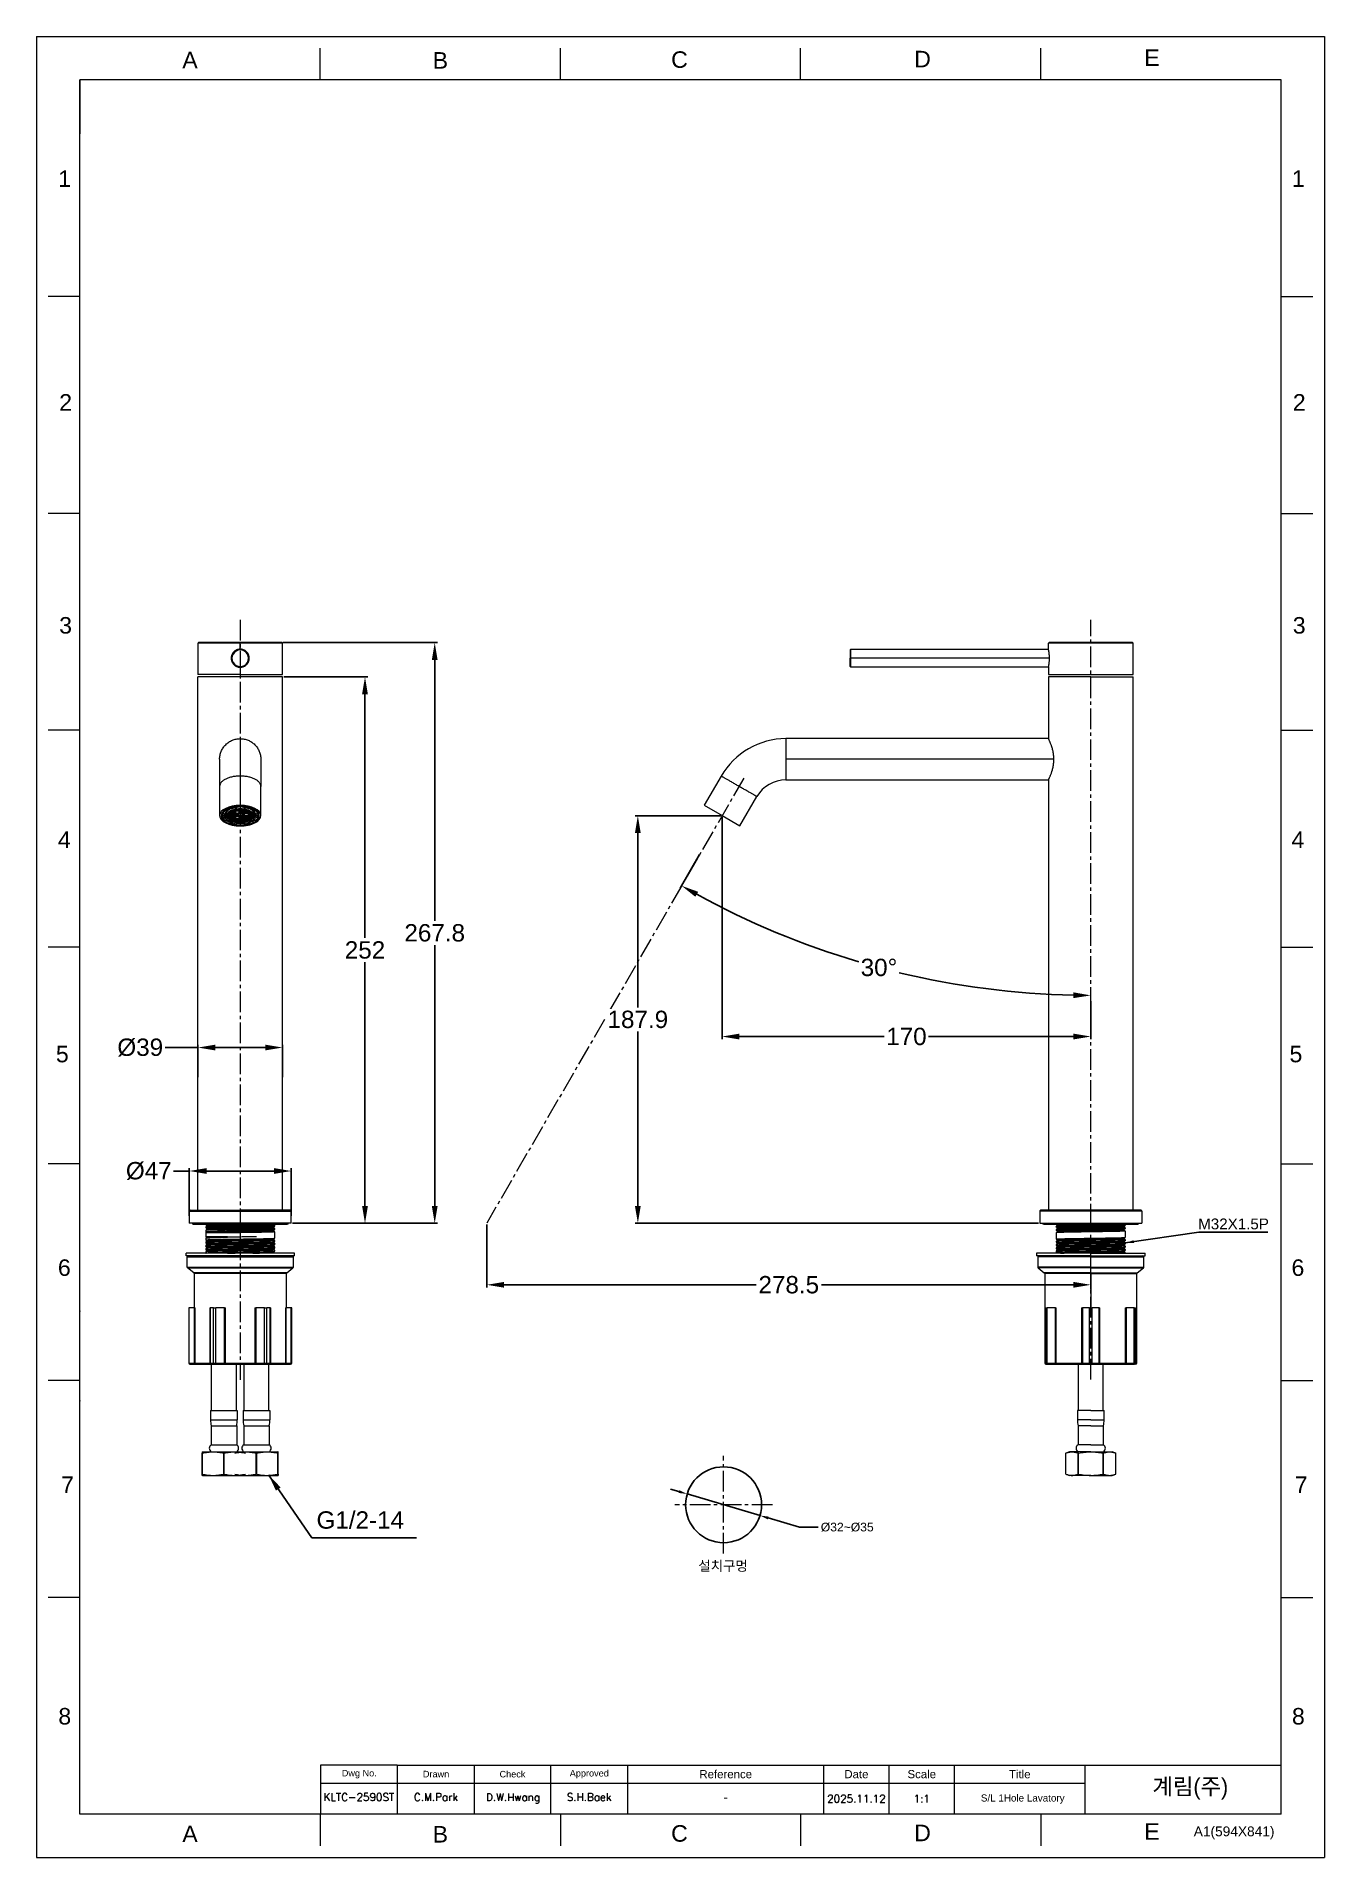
# Model space of a CAD drawing. Header units: millimetres. Extents: x 13381 to 13975, y 1032 to 1872.
import ezdxf

# ---------------------------------------------------------------- set-up
doc = ezdxf.new("R2010")
doc.units = ezdxf.units.MM
doc.linetypes.add('CENTER2', pattern=[28.575, 19.05, -3.175, 3.175, -3.175])
doc.linetypes.add('CENTERX2', pattern=[101.6, 63.5, -12.7, 12.7, -12.7])
for name, color, linetype, lineweight in [('CENTER', 1, 'CENTERX2', 15), ('DIM_', 5, 'Continuous', 9), ('FORM', 7, 'Continuous', 13)]:
    doc.layers.add(name, color=color, linetype=linetype, lineweight=lineweight)
doc.layers.add('TEXT', color=2, linetype='Continuous')
doc.styles.add('ARIAL', font='arial.ttf')
doc.styles.add('ROMANS', font='romans')
doc.styles.get("Standard").update_dxf_attribs({"font": 'arial.ttf'})
doc.dimstyles.new('사본(2) STANDARD', dxfattribs={"dimscale": 0, "dimtxt": 4, "dimasz": 4, "dimexe": 1.25, "dimexo": 0.625, "dimgap": 1.5, "dimtad": 3, "dimtih": 1, "dimtoh": 1, "dimdec": 1, "dimzin": 9, "dimdsep": 46, "dimtxsty": 'Standard', "dimcen": 2.5, "dimclrd": 5, "dimclre": 5, "dimclrt": 5, "dimadec": 0, "dimazin": 0, "dimtfac": 1, "dimtdec": 1, "dimtmove": 0, "dimatfit": 3, "dimfxl": 1.25, "dimtfill": 1, "dimtolj": 1, "dimtzin": 0, "dimarcsym": 0})

msp = doc.modelspace()

# ---------------------------------------------------------------- texts
at = {"layer": 'DIM_', "insert": (13932.87, 1324.27), "char_height": 5, "attachment_point": 5}
msp.add_mtext('M32X1.5P', dxfattribs=at)
at = {"layer": 'DIM_', "attachment_point": 1}
for s, insert, char_height in [('G1/2-14', (13510, 1191.74), 8), ('설치구멍', (13686.06, 1168.85), 4.55)]:
    msp.add_mtext_dynamic_manual_height_columns(s, width=28.1224, gutter_width=12.5, heights=[0], dxfattribs=dict(at, insert=insert, char_height=char_height))
at = {"layer": 'FORM', "char_height": 7.62, "attachment_point": 5}
for s, width, insert in [('A', 10, (13451.67, 1861.14)), ('C', 10, (13677.37, 1861.3)), ('D', 10, (13789.45, 1861.58)), ('E', 10, (13895.24, 1862.22)), ('B', 10, (13567.12, 1860.98)), ('1', 50, (13393.85, 1806.44)), ('1', 50, (13962.7, 1806.44)), ('2', 50, (13394.32, 1703.24)), ('2', 50, (13963.18, 1703.24)), ('3', 50, (13394.3, 1600.35)), ('3', 50, (13963.16, 1600.35)), ('4', 50, (13393.73, 1501.54)), ('4', 50, (13962.58, 1501.54)), ('5', 50, (13392.78, 1402.61)), ('5', 50, (13961.63, 1402.61)), ('6', 50, (13393.7, 1304.09)), ('6', 50, (13962.55, 1304.09)), ('7', 50, (13395.19, 1204.02)), ('7', 50, (13964.05, 1204.02)), ('8', 50, (13393.91, 1097.16)), ('8', 50, (13962.77, 1097.16)), ('A', 10, (13451.67, 1042.96)), ('B', 10, (13567.12, 1042.79)), ('C', 10, (13677.37, 1043.12)), ('D', 10, (13789.45, 1043.4)), ('E', 10, (13895.24, 1044.03))]:
    msp.add_mtext_dynamic_manual_height_columns(s, width=width, gutter_width=12.5, heights=[0], dxfattribs=dict(at, insert=insert))
at = {"layer": 'TEXT', "style": 'ARIAL'}
msp.add_text('A1(594X841)', height=4.5204, dxfattribs=at).set_placement((13914.53, 1041.87))
at = {"layer": 'TEXT', "attachment_point": 5}
for s, width, gutter_width, insert, char_height in [('Dwg No.', 35.4099, 18.84, (13529.72, 1070.53), 3.014), ('Drawn', 35.4099, 18.84, (13565.13, 1070.53), 3.014), ('Check', 35.4099, 18.84, (13600.37, 1070.49), 3.014), ('Approved', 35.4099, 18.84, (13635.78, 1070.49), 3.014), ('Reference', 90.4082, 18.84, (13698.69, 1070.49), 3.767), ('Date', 30.1361, 18.84, (13758.96, 1070.49), 3.767), ('Scale', 30.1361, 18.84, (13789.1, 1070.49), 3.767), ('Title', 60.2721, 18.84, (13834.3, 1070.49), 3.767), ('S/L 1Hole Lavatory', 51.984, 16.25, (13835.67, 1059.03), 3.249)]:
    msp.add_mtext_dynamic_manual_height_columns(s, width=width, gutter_width=gutter_width, heights=[0], dxfattribs=dict(at, insert=insert, char_height=char_height))
at = {"layer": 'TEXT', "linetype": 'CENTERX2', "insert": (13912.92, 1063.7), "char_height": 7.534, "attachment_point": 5, "style": 'ROMANS'}
msp.add_mtext_dynamic_manual_height_columns('{\\fHYGothic-Medium|b0|i0|c129|p18;계림(주)}', width=90.4082, gutter_width=18.84, heights=[0], dxfattribs=at)
at = {"layer": 'TEXT', "attachment_point": 5}
for s, width, insert, char_height, style in [('KLTC-2590ST', 35.4099, (13529.55, 1059.95), 3.5, 'ROMANS'), ('C.M.Park', 35.4099, (13565.08, 1059.95), 3.5, 'ROMANS'), ('D.W.Hwang', 35.4099, (13600.63, 1059.3), 3.5, 'ROMANS'), ('S.H.Baek', 35.4099, (13635.69, 1059.95), 3.5, 'ROMANS'), ('-', 35.4099, (13698.63, 1059.95), 4.52, 'ARIAL'), ('2025.11.12', 30.1361, (13758.96, 1059.19), 3.5, 'ROMANS'), ('1:1', 30.1361, (13789.1, 1059.19), 3.5, 'ROMANS')]:
    msp.add_mtext_dynamic_manual_height_columns(s, width=width, gutter_width=18.84, heights=[0], dxfattribs=dict(at, insert=insert, char_height=char_height, style=style))

# ---------------------------------------------------------------- blocks, each defined once
blk = doc.blocks.new('*D0')
at = {"layer": 'Defpoints', "color": 0, "transparency": 16777216}
for p in [(13494.03, 1592.43), (13564.51, 1592.43), (13498.33, 1324.63)]:
    blk.add_point(p, dxfattribs=at)
at = {"layer": 'DIM_', "color": 5, "lineweight": -2, "transparency": 16777216}
for p, q in [((13494.65, 1592.43), (13565.76, 1592.43)), ((13564.51, 1584.43), (13564.51, 1464.11)), ((13564.51, 1332.63), (13564.51, 1452.94)), ((13498.95, 1324.63), (13565.76, 1324.63))]:
    blk.add_line(p, q, dxfattribs=at)
at = {"layer": 'DIM_', "color": 5, "transparency": 16777216}
for points in [[(13563.18, 1584.43), (13565.85, 1584.43), (13564.51, 1592.43)], [(13563.18, 1332.63), (13565.85, 1332.63), (13564.51, 1324.63)]]:
    blk.add_solid(points, dxfattribs=at)
at = {"layer": 'DIM_', "color": 5, "transparency": 16777216, "insert": (13564.51, 1458.53), "char_height": 8, "attachment_point": 5, "bg_fill": 3, "box_fill_scale": 1.1, "bg_fill_color": 256, "bg_fill_true_color": 13158600, "bg_fill_transparency": 0}
blk.add_mtext('\\A1;267.8', dxfattribs=at)
blk = doc.blocks.new('*D1')
at = {"layer": 'Defpoints', "color": 0, "transparency": 16777216}
for p in [(13494.33, 1576.63), (13498.33, 1324.63), (13532.36, 1324.63)]:
    blk.add_point(p, dxfattribs=at)
at = {"layer": 'DIM_', "color": 5, "lineweight": -2, "transparency": 16777216}
for p, q in [((13494.95, 1576.63), (13533.61, 1576.63)), ((13532.36, 1568.63), (13532.36, 1456.21)), ((13532.36, 1332.63), (13532.36, 1445.04)), ((13498.95, 1324.63), (13533.61, 1324.63))]:
    blk.add_line(p, q, dxfattribs=at)
at = {"layer": 'DIM_', "color": 5, "transparency": 16777216}
for points in [[(13531.02, 1568.63), (13533.69, 1568.63), (13532.36, 1576.63)], [(13531.02, 1332.63), (13533.69, 1332.63), (13532.36, 1324.63)]]:
    blk.add_solid(points, dxfattribs=at)
at = {"layer": 'DIM_', "color": 5, "transparency": 16777216, "insert": (13532.36, 1450.63), "char_height": 8, "attachment_point": 5, "bg_fill": 3, "box_fill_scale": 1.1, "bg_fill_color": 256, "bg_fill_true_color": 13158600, "bg_fill_transparency": 0}
blk.add_mtext('\\A1;252', dxfattribs=at)
blk = doc.blocks.new('*D2')
at = {"layer": 'Defpoints', "color": 0, "transparency": 16777216}
for p in [(13498.33, 1348.71), (13451.33, 1327.38), (13498.33, 1327.38)]:
    blk.add_point(p, dxfattribs=at)
at = {"layer": 'DIM_', "color": 5, "lineweight": -2, "transparency": 16777216}
for p, q in [((13451.33, 1348.71), (13443.33, 1348.71)), ((13451.33, 1328), (13451.33, 1349.96)), ((13490.33, 1348.71), (13459.33, 1348.71)), ((13498.33, 1328), (13498.33, 1349.96))]:
    blk.add_line(p, q, dxfattribs=at)
at = {"layer": 'DIM_', "color": 5, "transparency": 16777216}
for points in [[(13459.33, 1350.05), (13459.33, 1347.38), (13451.33, 1348.71)], [(13490.33, 1350.05), (13490.33, 1347.38), (13498.33, 1348.71)]]:
    blk.add_solid(points, dxfattribs=at)
at = {"layer": 'DIM_', "color": 5, "transparency": 16777216, "insert": (13432.66, 1348.71), "char_height": 8, "attachment_point": 5, "bg_fill": 3, "box_fill_scale": 1.1, "bg_fill_color": 256, "bg_fill_true_color": 13158600, "bg_fill_transparency": 0}
blk.add_mtext('\\A1;%%C47', dxfattribs=at)
blk = doc.blocks.new('*D3')
at = {"layer": 'Defpoints', "color": 0, "transparency": 16777216}
for p in [(13494.33, 1405.66), (13455.33, 1391.44), (13494.33, 1391.44)]:
    blk.add_point(p, dxfattribs=at)
at = {"layer": 'DIM_', "color": 5, "lineweight": -2, "transparency": 16777216}
for p, q in [((13455.33, 1405.66), (13439.39, 1405.66)), ((13455.33, 1392.06), (13455.33, 1406.91)), ((13486.33, 1405.66), (13463.33, 1405.66)), ((13494.33, 1392.06), (13494.33, 1406.91))]:
    blk.add_line(p, q, dxfattribs=at)
at = {"layer": 'DIM_', "color": 5, "transparency": 16777216}
for points in [[(13463.33, 1406.99), (13463.33, 1404.33), (13455.33, 1405.66)], [(13486.33, 1406.99), (13486.33, 1404.33), (13494.33, 1405.66)]]:
    blk.add_solid(points, dxfattribs=at)
at = {"layer": 'DIM_', "color": 5, "transparency": 16777216, "insert": (13428.72, 1405.66), "char_height": 8, "attachment_point": 5, "bg_fill": 3, "box_fill_scale": 1.1, "bg_fill_color": 256, "bg_fill_true_color": 13158600, "bg_fill_transparency": 0}
blk.add_mtext('\\A1;%%C39', dxfattribs=at)
blk = doc.blocks.new('*D4')
at = {"layer": 'Defpoints', "color": 0, "transparency": 16777216}
for p in [(13697.02, 1512.58), (13867.05, 1427.72), (13867.05, 1410.73)]:
    blk.add_point(p, dxfattribs=at)
at = {"layer": 'DIM_', "color": 5, "lineweight": -2, "transparency": 16777216}
for p, q in [((13697.02, 1511.95), (13697.02, 1409.48)), ((13867.05, 1427.1), (13867.05, 1409.48)), ((13705.02, 1410.73), (13772.09, 1410.73)), ((13859.05, 1410.73), (13791.98, 1410.73))]:
    blk.add_line(p, q, dxfattribs=at)
at = {"layer": 'DIM_', "color": 5, "transparency": 16777216}
for points in [[(13705.02, 1412.07), (13705.02, 1409.4), (13697.02, 1410.73)], [(13859.05, 1412.07), (13859.05, 1409.4), (13867.05, 1410.73)]]:
    blk.add_solid(points, dxfattribs=at)
at = {"layer": 'DIM_', "color": 5, "transparency": 16777216, "insert": (13782.03, 1410.73), "char_height": 8, "attachment_point": 5, "bg_fill": 3, "box_fill_scale": 1.1, "bg_fill_color": 256, "bg_fill_true_color": 13158600, "bg_fill_transparency": 0}
blk.add_mtext('\\A1;170', dxfattribs=at)
blk = doc.blocks.new('*D5')
at = {"layer": 'Defpoints', "color": 0, "transparency": 16777216}
for p in [(13697.02, 1512.58), (13658.18, 1324.63), (13843.55, 1324.63)]:
    blk.add_point(p, dxfattribs=at)
at = {"layer": 'DIM_', "color": 5, "lineweight": -2, "transparency": 16777216}
for p, q in [((13696.39, 1512.58), (13656.93, 1512.58)), ((13658.18, 1504.58), (13658.18, 1424.19)), ((13658.18, 1332.63), (13658.18, 1413.02)), ((13842.92, 1324.63), (13656.93, 1324.63))]:
    blk.add_line(p, q, dxfattribs=at)
at = {"layer": 'DIM_', "color": 5, "transparency": 16777216}
for points in [[(13656.84, 1504.58), (13659.51, 1504.58), (13658.18, 1512.58)], [(13656.84, 1332.63), (13659.51, 1332.63), (13658.18, 1324.63)]]:
    blk.add_solid(points, dxfattribs=at)
at = {"layer": 'DIM_', "color": 5, "transparency": 16777216, "insert": (13658.18, 1418.6), "char_height": 8, "attachment_point": 5, "bg_fill": 3, "box_fill_scale": 1.1, "bg_fill_color": 256, "bg_fill_true_color": 13158600, "bg_fill_transparency": 0}
blk.add_mtext('\\A1;187.9', dxfattribs=at)
blk = doc.blocks.new('*D6')
at = {"layer": 'Defpoints', "color": 0, "transparency": 16777216}
for p in [(13867.05, 1602.9), (13707.05, 1529.95), (13686.99, 1495.2), (13737.98, 1452.46), (13867.05, 1252.54)]:
    blk.add_point(p, dxfattribs=at)
at = {"layer": 'DIM_', "color": 5, "lineweight": -2, "transparency": 16777216}
blk.add_line((13686.68, 1494.66), (13677.74, 1479.18), dxfattribs=at)
for start, end in [(241.21464, 253.52595), (256.46395, 268.78535)]:
    blk.add_arc((13867.05, 1807.08), 377.37, start, end, dxfattribs=at)
at = {"layer": 'DIM_', "color": 5, "transparency": 16777216}
for points in [[(13684.68, 1475.18), (13685.99, 1477.5), (13678.36, 1480.26)], [(13859.06, 1431.12), (13859.03, 1428.46), (13867.05, 1429.71)]]:
    blk.add_solid(points, dxfattribs=at)
at = {"layer": 'DIM_', "color": 5, "transparency": 16777216, "insert": (13769.38, 1442.56), "char_height": 8, "attachment_point": 5, "bg_fill": 3, "box_fill_scale": 1.1, "bg_fill_color": 256, "bg_fill_true_color": 13158600, "bg_fill_transparency": 0}
blk.add_mtext('\\A1;30°', dxfattribs=at)
blk = doc.blocks.new('*D7')
at = {"layer": 'Defpoints', "color": 0, "transparency": 16777216}
for p in [(13680.95, 1199.74), (13714.51, 1189.8)]:
    blk.add_point(p, dxfattribs=at)
at = {"layer": 'DIM_', "color": 5, "lineweight": -2, "transparency": 16777216}
for p, q in [((13677.11, 1200.87), (13673.28, 1202.01)), ((13680.95, 1199.74), (13714.51, 1189.8)), ((13732.72, 1184.41), (13718.34, 1188.67)), ((13741.27, 1184.41), (13732.72, 1184.41))]:
    blk.add_line(p, q, dxfattribs=at)
at = {"layer": 'DIM_', "color": 5, "transparency": 16777216}
for points in [[(13677.3, 1201.51), (13676.92, 1200.23), (13680.95, 1199.74)], [(13718.53, 1189.3), (13718.15, 1188.03), (13714.51, 1189.8)]]:
    blk.add_solid(points, dxfattribs=at)
at = {"layer": 'DIM_', "color": 5, "transparency": 16777216, "insert": (13754.74, 1184.41), "char_height": 4, "attachment_point": 5, "bg_fill": 3, "box_fill_scale": 1.1, "bg_fill_color": 256, "bg_fill_true_color": 13158600, "bg_fill_transparency": 0}
blk.add_mtext('\\A1;%%C32~%%C35', dxfattribs=at)
blk = doc.blocks.new('*D8')
at = {"layer": 'Defpoints', "color": 0, "transparency": 16777216}
for p in [(13588.51, 1324.63), (13867.05, 1296.22), (13867.05, 1293.51)]:
    blk.add_point(p, dxfattribs=at)
at = {"layer": 'DIM_', "color": 5, "lineweight": -2, "transparency": 16777216}
for p, q in [((13588.51, 1324), (13588.51, 1294.97)), ((13596.51, 1296.22), (13712.68, 1296.22)), ((13859.05, 1296.22), (13742.87, 1296.22)), ((13867.05, 1294.13), (13867.05, 1297.47))]:
    blk.add_line(p, q, dxfattribs=at)
at = {"layer": 'DIM_', "color": 5, "transparency": 16777216}
for points in [[(13596.51, 1297.56), (13596.51, 1294.89), (13588.51, 1296.22)], [(13859.05, 1297.56), (13859.05, 1294.89), (13867.05, 1296.22)]]:
    blk.add_solid(points, dxfattribs=at)
at = {"layer": 'DIM_', "color": 5, "transparency": 16777216, "insert": (13727.78, 1296.22), "char_height": 8, "attachment_point": 5, "bg_fill": 3, "box_fill_scale": 1.1, "bg_fill_color": 256, "bg_fill_true_color": 13158600, "bg_fill_transparency": 0}
blk.add_mtext('\\A1;278.5', dxfattribs=at)

# ---------------------------------------------------------------- linework, layer by layer
at = {"linetype": 'Continuous', "lineweight": 18}
for p, q in [((13455.33, 1592.13), (13455.33, 1577.73)), ((13494.03, 1592.43), (13455.63, 1592.43)), ((13494.33, 1577.73), (13494.33, 1592.13)), ((13756.24, 1589.23), (13756.04, 1589.03)), ((13756.04, 1589.03), (13756.04, 1585.23)), ((13847.57, 1589.23), (13756.24, 1589.23)), ((13847.54, 1589.38), (13847.54, 1592.13)), ((13867.04, 1592.43), (13847.84, 1592.43)), ((13886.24, 1592.43), (13867.04, 1592.43)), ((13886.54, 1577.73), (13886.54, 1592.13)), ((13756.04, 1581.43), (13756.04, 1585.23)), ((13756.04, 1581.43), (13756.24, 1581.23)), ((13756.24, 1581.23), (13847.57, 1581.23)), ((13847.54, 1581.08), (13847.54, 1577.73)), ((13474.73, 1577.73), (13455.33, 1577.73)), ((13494.33, 1576.63), (13455.33, 1576.63)), ((13455.33, 1330.63), (13455.33, 1576.63)), ((13474.73, 1577.73), (13494.33, 1577.73)), ((13494.33, 1330.63), (13494.33, 1576.63)), ((13847.54, 1577.73), (13886.54, 1577.73)), ((13847.55, 1576.63), (13847.55, 1548.13)), ((13867.05, 1576.63), (13847.55, 1576.63)), ((13867.05, 1576.63), (13886.55, 1576.63)), ((13886.55, 1330.63), (13886.55, 1576.63)), ((13847.55, 1548.13), (13726.49, 1548.13)), ((13465.33, 1538.63), (13465.33, 1526.13)), ((13484.33, 1538.63), (13484.33, 1526.13)), ((13696.62, 1530.88), (13688.82, 1517.38)), ((13726.49, 1529.13), (13847.55, 1529.13)), ((13847.55, 1529.13), (13847.55, 1330.63)), ((13465.33, 1526.13), (13465.33, 1512.63)), ((13484.33, 1512.63), (13484.33, 1526.13)), ((13705.28, 1507.88), (13713.07, 1521.38)), ((13466.77, 1513.94), (13466.77, 1513.51)), ((13466.77, 1513.51), (13467.65, 1513.43)), ((13466.77, 1512.62), (13467.67, 1512.7)), ((13466.77, 1511.75), (13466.77, 1512.62)), ((13467.88, 1514.86), (13467.88, 1515.14)), ((13468.62, 1514.6), (13467.88, 1514.86)), ((13468.18, 1513.67), (13468.18, 1513.29)), ((13468.47, 1515.52), (13468.64, 1515.46)), ((13468.83, 1512.72), (13469.23, 1512.6)), ((13469.23, 1512.72), (13468.84, 1512.83)), ((13469, 1513.34), (13469.23, 1513.41)), ((13469.23, 1512.31), (13469.01, 1512.25)), ((13469.23, 1513.52), (13469.07, 1513.48)), ((13469.07, 1512.15), (13469.23, 1512.2)), ((13469.23, 1513.71), (13469.23, 1513.52)), ((13469.93, 1513.32), (13469.23, 1513.52)), ((13469.23, 1513.41), (13469.23, 1512.72)), ((13469.23, 1513.41), (13469.83, 1513.24)), ((13469.83, 1512.89), (13469.23, 1512.72)), ((13469.23, 1512.6), (13469.93, 1512.8)), ((13469.23, 1512.6), (13469.23, 1512.31)), ((13469.93, 1512.11), (13469.23, 1512.31)), ((13469.23, 1512.2), (13469.83, 1512.02)), ((13469.34, 1513.85), (13469.93, 1514.01)), ((13469.83, 1514.1), (13469.5, 1514.01)), ((13469.52, 1512.11), (13469.55, 1511.68)), ((13469.83, 1514.29), (13469.83, 1514.1)), ((13469.83, 1513.24), (13469.83, 1512.89)), ((13469.83, 1512.02), (13469.83, 1511.68)), ((13469.93, 1514.01), (13470.53, 1513.84)), ((13469.93, 1514.01), (13469.93, 1513.32)), ((13470.53, 1513.5), (13469.93, 1513.32)), ((13469.93, 1512.8), (13469.93, 1512.11)), ((13469.93, 1512.8), (13470.53, 1512.63)), ((13470.53, 1512.28), (13469.93, 1512.11)), ((13470.03, 1514.1), (13470.03, 1514.43)), ((13470.63, 1513.93), (13470.03, 1514.1)), ((13470.03, 1513.24), (13470.63, 1513.41)), ((13470.03, 1512.89), (13470.03, 1513.24)), ((13470.63, 1512.72), (13470.03, 1512.89)), ((13470.03, 1512.02), (13470.63, 1512.2)), ((13470.03, 1511.68), (13470.03, 1512.02)), ((13470.08, 1514.46), (13470.63, 1514.62)), ((13470.37, 1516.32), (13470.37, 1516.1)), ((13470.37, 1516.1), (13470.89, 1515.73)), ((13470.53, 1514.71), (13470.47, 1514.69)), ((13470.53, 1514.71), (13470.53, 1514.72)), ((13470.53, 1513.5), (13470.53, 1513.84)), ((13470.53, 1512.28), (13470.53, 1512.63)), ((13470.63, 1514.62), (13471.23, 1514.45)), ((13470.63, 1514.62), (13470.63, 1513.93)), ((13471.23, 1514.1), (13470.63, 1513.93)), ((13470.63, 1513.41), (13471.23, 1513.24)), ((13470.63, 1513.41), (13470.63, 1512.72)), ((13471.23, 1512.89), (13470.63, 1512.72)), ((13470.63, 1512.2), (13470.63, 1511.5)), ((13470.63, 1512.2), (13471.23, 1512.02)), ((13470.73, 1514.82), (13470.73, 1514.71)), ((13471.33, 1514.53), (13470.73, 1514.71)), ((13470.73, 1513.84), (13471.33, 1514.01)), ((13470.73, 1513.84), (13470.73, 1513.5)), ((13471.33, 1513.32), (13470.73, 1513.5)), ((13470.73, 1512.63), (13471.33, 1512.8)), ((13470.73, 1512.63), (13470.73, 1512.28)), ((13471.33, 1512.11), (13470.73, 1512.28)), ((13471.23, 1514.45), (13471.23, 1514.1)), ((13471.23, 1513.24), (13471.23, 1512.89)), ((13471.23, 1512.02), (13471.23, 1511.68)), ((13471.33, 1515.07), (13471.33, 1514.53)), ((13471.93, 1514.71), (13471.33, 1514.53)), ((13471.33, 1514.01), (13471.33, 1513.32)), ((13471.33, 1514.01), (13471.93, 1513.84)), ((13471.93, 1513.5), (13471.33, 1513.32)), ((13471.33, 1512.8), (13471.33, 1512.11)), ((13471.33, 1512.8), (13471.93, 1512.63)), ((13471.93, 1512.28), (13471.33, 1512.11)), ((13471.43, 1514.45), (13472.03, 1514.62)), ((13471.43, 1514.1), (13471.43, 1514.45)), ((13472.03, 1513.93), (13471.43, 1514.1)), ((13471.43, 1513.24), (13472.03, 1513.41)), ((13471.43, 1512.89), (13471.43, 1513.24)), ((13472.03, 1512.72), (13471.43, 1512.89)), ((13471.43, 1512.02), (13472.03, 1512.2)), ((13471.43, 1511.68), (13471.43, 1512.02)), ((13471.58, 1515.15), (13471.93, 1515.05)), ((13472.03, 1515.14), (13471.78, 1515.21)), ((13471.93, 1514.71), (13471.93, 1515.05)), ((13471.93, 1513.5), (13471.93, 1513.84)), ((13471.93, 1512.28), (13471.93, 1512.63)), ((13472.63, 1515.31), (13472.03, 1515.14)), ((13472.03, 1515.28), (13472.03, 1515.14)), ((13472.03, 1514.62), (13472.03, 1513.93)), ((13472.03, 1514.62), (13472.63, 1514.45)), ((13472.63, 1514.1), (13472.03, 1513.93)), ((13472.03, 1513.41), (13472.63, 1513.24)), ((13472.03, 1513.41), (13472.03, 1512.72)), ((13472.63, 1512.89), (13472.03, 1512.72)), ((13472.03, 1512.2), (13472.03, 1511.5)), ((13472.03, 1512.2), (13472.63, 1512.02)), ((13472.13, 1515.05), (13472.73, 1515.23)), ((13472.13, 1515.05), (13472.13, 1514.71)), ((13472.73, 1514.53), (13472.13, 1514.71)), ((13472.13, 1513.84), (13472.73, 1514.01)), ((13472.13, 1513.84), (13472.13, 1513.5)), ((13472.73, 1513.32), (13472.13, 1513.5)), ((13472.13, 1512.63), (13472.73, 1512.8)), ((13472.13, 1512.63), (13472.13, 1512.28)), ((13472.73, 1512.11), (13472.13, 1512.28)), ((13472.63, 1515.42), (13472.63, 1515.31)), ((13472.63, 1514.45), (13472.63, 1514.1)), ((13472.63, 1513.24), (13472.63, 1512.89)), ((13472.63, 1512.02), (13472.63, 1511.68)), ((13472.73, 1515.23), (13472.73, 1514.53)), ((13472.73, 1515.23), (13473.33, 1515.05)), ((13473.33, 1514.71), (13472.73, 1514.53)), ((13472.73, 1514.01), (13472.73, 1513.32)), ((13472.73, 1514.01), (13473.33, 1513.84)), ((13473.33, 1513.5), (13472.73, 1513.32)), ((13472.73, 1512.8), (13472.73, 1512.11)), ((13472.73, 1512.8), (13473.33, 1512.63)), ((13473.33, 1512.28), (13472.73, 1512.11)), ((13472.83, 1515.31), (13472.83, 1515.46)), ((13473.43, 1515.14), (13472.83, 1515.31)), ((13472.83, 1513.24), (13473.43, 1513.41)), ((13472.83, 1512.89), (13472.83, 1513.24)), ((13473.43, 1512.72), (13472.83, 1512.89)), ((13473.07, 1516.66), (13473.07, 1516.87)), ((13473.22, 1516.22), (13473.07, 1516.66)), ((13473.33, 1514.71), (13473.33, 1515.05)), ((13473.33, 1513.5), (13473.33, 1513.84)), ((13473.33, 1512.28), (13473.33, 1512.63)), ((13473.43, 1515.55), (13473.43, 1515.14)), ((13474.03, 1515.31), (13473.43, 1515.14)), ((13473.43, 1513.41), (13474.03, 1513.24)), ((13473.43, 1513.41), (13473.43, 1512.72)), ((13474.03, 1512.89), (13473.43, 1512.72)), ((13473.53, 1515.05), (13474.13, 1515.23)), ((13473.53, 1515.05), (13473.53, 1514.71)), ((13474.13, 1514.53), (13473.53, 1514.71)), ((13473.53, 1513.84), (13474.13, 1514.01)), ((13473.53, 1513.84), (13473.53, 1513.5)), ((13474.13, 1513.32), (13473.53, 1513.5)), ((13473.53, 1512.63), (13474.13, 1512.8)), ((13473.53, 1512.63), (13473.53, 1512.28)), ((13474.13, 1512.11), (13473.53, 1512.28)), ((13474.03, 1515.6), (13474.03, 1515.31)), ((13474.03, 1513.24), (13474.03, 1512.89)), ((13474.13, 1515.23), (13474.13, 1514.53)), ((13474.13, 1515.23), (13474.73, 1515.05)), ((13474.73, 1514.71), (13474.13, 1514.53)), ((13474.13, 1514.01), (13474.73, 1513.84)), ((13474.13, 1514.01), (13474.13, 1513.32)), ((13474.73, 1513.5), (13474.13, 1513.32)), ((13474.13, 1512.8), (13474.13, 1512.11)), ((13474.13, 1512.8), (13474.73, 1512.63)), ((13474.73, 1512.28), (13474.13, 1512.11)), ((13474.23, 1515.61), (13474.23, 1515.31)), ((13474.83, 1515.14), (13474.23, 1515.31)), ((13474.23, 1514.45), (13474.83, 1514.62)), ((13474.23, 1514.45), (13474.23, 1514.1)), ((13474.83, 1513.93), (13474.23, 1514.1)), ((13474.23, 1512.02), (13474.83, 1512.2)), ((13474.23, 1512.02), (13474.23, 1511.68)), ((13474.73, 1514.71), (13474.73, 1515.05)), ((13474.73, 1513.5), (13474.73, 1513.84)), ((13474.73, 1512.28), (13474.73, 1512.63)), ((13474.83, 1515.63), (13474.83, 1515.14)), ((13475.43, 1515.31), (13474.83, 1515.14)), ((13474.83, 1514.62), (13475.43, 1514.45)), ((13474.83, 1514.62), (13474.83, 1513.93)), ((13475.43, 1514.1), (13474.83, 1513.93)), ((13474.83, 1512.2), (13474.83, 1511.5)), ((13474.83, 1512.2), (13475.43, 1512.02)), ((13474.93, 1515.05), (13475.53, 1515.23)), ((13474.93, 1515.05), (13474.93, 1514.71)), ((13475.53, 1514.53), (13474.93, 1514.71)), ((13474.93, 1513.84), (13475.53, 1514.01)), ((13474.93, 1513.84), (13474.93, 1513.5)), ((13475.53, 1513.32), (13474.93, 1513.5)), ((13474.93, 1512.63), (13475.53, 1512.8)), ((13474.93, 1512.63), (13474.93, 1512.28)), ((13475.53, 1512.11), (13474.93, 1512.28)), ((13475.43, 1515.61), (13475.43, 1515.31)), ((13475.43, 1514.45), (13475.43, 1514.1)), ((13475.43, 1512.02), (13475.43, 1511.68)), ((13475.53, 1515.23), (13475.53, 1514.53)), ((13475.53, 1515.23), (13476.13, 1515.05)), ((13476.13, 1514.71), (13475.53, 1514.53)), ((13475.53, 1514.01), (13475.53, 1513.32)), ((13475.53, 1514.01), (13476.13, 1513.84)), ((13476.13, 1513.5), (13475.53, 1513.32)), ((13475.53, 1512.8), (13475.53, 1512.11)), ((13475.53, 1512.8), (13476.13, 1512.63)), ((13476.13, 1512.28), (13475.53, 1512.11)), ((13475.63, 1515.6), (13475.63, 1515.31)), ((13476.23, 1515.14), (13475.63, 1515.31)), ((13475.63, 1514.45), (13476.23, 1514.62)), ((13475.63, 1514.45), (13475.63, 1514.1)), ((13476.23, 1513.93), (13475.63, 1514.1)), ((13475.63, 1513.24), (13476.23, 1513.41)), ((13475.63, 1513.24), (13475.63, 1512.89)), ((13476.23, 1512.72), (13475.63, 1512.89)), ((13475.63, 1512.02), (13476.23, 1512.2)), ((13475.63, 1512.02), (13475.63, 1511.68)), ((13476.13, 1514.71), (13476.13, 1515.05)), ((13476.13, 1513.5), (13476.13, 1513.84)), ((13476.13, 1512.28), (13476.13, 1512.63)), ((13476.23, 1515.55), (13476.23, 1515.14)), ((13476.83, 1515.31), (13476.23, 1515.14)), ((13476.23, 1514.62), (13476.83, 1514.45)), ((13476.23, 1514.62), (13476.23, 1513.93)), ((13476.83, 1514.1), (13476.23, 1513.93)), ((13476.23, 1513.41), (13476.23, 1512.72)), ((13476.23, 1513.41), (13476.83, 1513.24)), ((13476.83, 1512.89), (13476.23, 1512.72)), ((13476.23, 1512.2), (13476.23, 1511.5)), ((13476.23, 1512.2), (13476.83, 1512.02)), ((13476.33, 1515.05), (13476.93, 1515.23)), ((13476.33, 1515.05), (13476.33, 1514.71)), ((13476.93, 1514.53), (13476.33, 1514.71)), ((13476.33, 1513.84), (13476.93, 1514.01)), ((13476.33, 1513.84), (13476.33, 1513.5)), ((13476.93, 1513.32), (13476.33, 1513.5)), ((13476.33, 1512.63), (13476.93, 1512.8)), ((13476.33, 1512.63), (13476.33, 1512.28)), ((13476.93, 1512.11), (13476.33, 1512.28)), ((13476.59, 1516.66), (13476.43, 1516.22)), ((13476.59, 1516.87), (13476.59, 1516.66)), ((13476.83, 1515.31), (13476.83, 1515.46)), ((13476.83, 1514.1), (13476.83, 1514.45)), ((13476.83, 1512.89), (13476.83, 1513.24)), ((13476.83, 1511.68), (13476.83, 1512.02)), ((13476.93, 1515.23), (13476.93, 1514.53)), ((13476.93, 1515.23), (13477.53, 1515.05)), ((13477.53, 1514.71), (13476.93, 1514.53)), ((13476.93, 1514.01), (13476.93, 1513.32)), ((13476.93, 1514.01), (13477.53, 1513.84)), ((13477.53, 1513.5), (13476.93, 1513.32)), ((13476.93, 1512.8), (13476.93, 1512.11)), ((13476.93, 1512.8), (13477.53, 1512.63)), ((13477.53, 1512.28), (13476.93, 1512.11)), ((13477.03, 1515.31), (13477.03, 1515.42)), ((13477.63, 1515.14), (13477.03, 1515.31)), ((13477.03, 1514.45), (13477.63, 1514.62)), ((13477.03, 1514.1), (13477.03, 1514.45)), ((13477.63, 1513.93), (13477.03, 1514.1)), ((13477.03, 1512.02), (13477.63, 1512.2)), ((13477.03, 1511.68), (13477.03, 1512.02)), ((13477.53, 1514.71), (13477.53, 1515.05)), ((13477.53, 1513.5), (13477.53, 1513.84)), ((13477.53, 1512.28), (13477.53, 1512.63)), ((13477.63, 1515.28), (13477.63, 1515.14)), ((13477.88, 1515.21), (13477.63, 1515.14)), ((13477.63, 1514.62), (13478.23, 1514.45)), ((13477.63, 1514.62), (13477.63, 1513.93)), ((13478.23, 1514.1), (13477.63, 1513.93)), ((13477.63, 1512.2), (13477.63, 1511.5)), ((13477.63, 1512.2), (13478.23, 1512.02)), ((13477.73, 1515.05), (13478.07, 1515.15)), ((13477.73, 1515.05), (13477.73, 1514.71)), ((13478.33, 1514.53), (13477.73, 1514.71)), ((13477.73, 1513.84), (13478.33, 1514.01)), ((13477.73, 1513.84), (13477.73, 1513.5)), ((13478.33, 1513.32), (13477.73, 1513.5)), ((13477.73, 1512.63), (13478.33, 1512.8)), ((13477.73, 1512.63), (13477.73, 1512.28)), ((13478.33, 1512.11), (13477.73, 1512.28)), ((13478.23, 1514.45), (13478.23, 1514.1)), ((13478.23, 1512.02), (13478.23, 1511.68)), ((13478.33, 1515.07), (13478.33, 1514.53)), ((13478.93, 1514.71), (13478.33, 1514.53)), ((13478.33, 1514.01), (13478.33, 1513.32)), ((13478.33, 1514.01), (13478.93, 1513.84)), ((13478.93, 1513.5), (13478.33, 1513.32)), ((13478.33, 1512.8), (13478.33, 1512.11)), ((13478.33, 1512.8), (13478.93, 1512.63)), ((13478.93, 1512.28), (13478.33, 1512.11)), ((13478.43, 1514.45), (13479.03, 1514.62)), ((13478.43, 1514.45), (13478.43, 1514.1)), ((13479.03, 1513.93), (13478.43, 1514.1)), ((13478.43, 1513.24), (13479.03, 1513.41)), ((13478.43, 1513.24), (13478.43, 1512.89)), ((13479.03, 1512.72), (13478.43, 1512.89)), ((13478.43, 1512.02), (13479.03, 1512.2)), ((13478.43, 1512.02), (13478.43, 1511.68)), ((13478.77, 1515.73), (13479.28, 1516.1)), ((13478.93, 1514.71), (13478.93, 1514.82)), ((13478.93, 1513.5), (13478.93, 1513.84)), ((13478.93, 1512.28), (13478.93, 1512.63)), ((13479.03, 1514.62), (13479.03, 1513.93)), ((13479.03, 1514.62), (13479.58, 1514.46)), ((13479.63, 1514.1), (13479.03, 1513.93)), ((13479.03, 1513.41), (13479.63, 1513.24)), ((13479.03, 1513.41), (13479.03, 1512.72)), ((13479.63, 1512.89), (13479.03, 1512.72)), ((13479.03, 1512.2), (13479.03, 1511.5)), ((13479.03, 1512.2), (13479.63, 1512.02)), ((13479.13, 1514.72), (13479.13, 1514.71)), ((13479.19, 1514.69), (13479.13, 1514.71)), ((13479.13, 1513.84), (13479.73, 1514.01)), ((13479.13, 1513.84), (13479.13, 1513.5)), ((13479.73, 1513.32), (13479.13, 1513.5)), ((13479.13, 1512.63), (13479.73, 1512.8)), ((13479.13, 1512.63), (13479.13, 1512.28)), ((13479.73, 1512.11), (13479.13, 1512.28)), ((13479.28, 1516.1), (13479.28, 1516.32)), ((13479.63, 1514.1), (13479.63, 1514.43)), ((13479.63, 1512.89), (13479.63, 1513.24)), ((13479.63, 1511.68), (13479.63, 1512.02)), ((13479.73, 1514.01), (13479.73, 1513.32)), ((13479.73, 1514.01), (13480.31, 1513.85)), ((13480.43, 1513.52), (13479.73, 1513.32)), ((13479.73, 1512.8), (13480.43, 1512.6)), ((13479.73, 1512.8), (13479.73, 1512.11)), ((13480.43, 1512.31), (13479.73, 1512.11)), ((13479.83, 1514.29), (13479.83, 1514.1)), ((13480.16, 1514.01), (13479.83, 1514.1)), ((13479.83, 1513.24), (13480.43, 1513.41)), ((13479.83, 1513.24), (13479.83, 1512.89)), ((13480.43, 1512.72), (13479.83, 1512.89)), ((13479.83, 1512.02), (13480.43, 1512.2)), ((13479.83, 1512.02), (13479.83, 1511.68)), ((13480.43, 1513.71), (13480.43, 1513.52)), ((13480.58, 1513.48), (13480.43, 1513.52)), ((13480.43, 1513.41), (13480.43, 1512.72)), ((13480.43, 1513.41), (13480.65, 1513.34)), ((13480.81, 1512.83), (13480.43, 1512.72)), ((13480.43, 1512.6), (13480.82, 1512.72)), ((13480.43, 1512.6), (13480.43, 1512.31)), ((13480.64, 1512.25), (13480.43, 1512.31)), ((13480.43, 1512.2), (13480.59, 1512.15)), ((13481.02, 1515.46), (13481.19, 1515.52)), ((13481.77, 1514.86), (13481.03, 1514.6)), ((13481.48, 1513.67), (13481.48, 1513.29)), ((13481.77, 1515.14), (13481.77, 1514.86)), ((13481.98, 1512.7), (13482.89, 1512.62)), ((13482, 1513.43), (13482.89, 1513.51)), ((13482.89, 1513.51), (13482.89, 1513.94)), ((13482.89, 1512.62), (13482.89, 1511.75)), ((13688.82, 1517.38), (13697.05, 1512.63)), ((13697.05, 1512.63), (13705.28, 1507.88)), ((13467.65, 1511.83), (13466.77, 1511.75)), ((13467.88, 1510.4), (13468.62, 1510.66)), ((13469.83, 1511.68), (13469.55, 1511.6)), ((13469.65, 1511.51), (13469.93, 1511.59)), ((13469.93, 1511.59), (13470.53, 1511.42)), ((13470.63, 1511.5), (13470.03, 1511.68)), ((13470.53, 1511.07), (13470.37, 1511.02)), ((13470.37, 1510.02), (13470.69, 1510.25)), ((13470.37, 1509.16), (13470.37, 1510.02)), ((13470.89, 1509.53), (13470.37, 1509.16)), ((13470.51, 1510.95), (13470.73, 1511.01)), ((13470.53, 1511.07), (13470.53, 1511.42)), ((13471.23, 1511.68), (13470.63, 1511.5)), ((13470.73, 1511.42), (13471.33, 1511.59)), ((13470.73, 1511.42), (13470.73, 1511.01)), ((13471.23, 1511.56), (13471.23, 1510.87)), ((13471.93, 1511.07), (13471.23, 1510.87)), ((13471.23, 1510.87), (13471.23, 1510.64)), ((13471.33, 1511.59), (13471.93, 1511.42)), ((13472.03, 1511.5), (13471.43, 1511.68)), ((13471.43, 1510.81), (13472.03, 1510.98)), ((13471.43, 1510.57), (13471.43, 1510.81)), ((13471.93, 1511.07), (13471.93, 1511.42)), ((13472.63, 1511.68), (13472.03, 1511.5)), ((13472.03, 1510.98), (13472.63, 1510.81)), ((13472.13, 1511.42), (13472.73, 1511.59)), ((13472.13, 1511.42), (13472.13, 1511.07)), ((13472.73, 1510.9), (13472.13, 1511.07)), ((13472.63, 1510.46), (13472.2, 1510.34)), ((13472.43, 1510.29), (13472.83, 1510.41)), ((13472.63, 1510.81), (13472.63, 1510.46)), ((13472.73, 1511.59), (13472.73, 1510.9)), ((13472.73, 1511.59), (13473.33, 1511.42)), ((13473.33, 1511.07), (13472.73, 1510.9)), ((13472.83, 1510.81), (13473.43, 1510.98)), ((13472.83, 1510.41), (13472.83, 1510.81)), ((13473.07, 1508.6), (13473.22, 1509.04)), ((13473.33, 1511.07), (13473.33, 1511.42)), ((13473.33, 1510.95), (13473.33, 1510.26)), ((13474.03, 1510.46), (13473.33, 1510.26)), ((13473.33, 1510.14), (13473.33, 1510.26)), ((13473.43, 1510.98), (13474.03, 1510.81)), ((13473.53, 1511.42), (13474.13, 1511.59)), ((13473.53, 1511.42), (13473.53, 1511.07)), ((13474.13, 1510.9), (13473.53, 1511.07)), ((13473.53, 1510.2), (13474.13, 1510.38)), ((13473.53, 1510.2), (13473.53, 1510.11)), ((13474.03, 1510.81), (13474.03, 1510.46)), ((13474.13, 1511.59), (13474.13, 1510.9)), ((13474.13, 1511.59), (13474.73, 1511.42)), ((13474.73, 1511.07), (13474.13, 1510.9)), ((13474.13, 1510.38), (13474.73, 1510.2)), ((13474.83, 1511.5), (13474.23, 1511.68)), ((13474.23, 1510.81), (13474.83, 1510.98)), ((13474.23, 1510.81), (13474.23, 1510.46)), ((13474.83, 1510.29), (13474.23, 1510.46)), ((13474.73, 1511.07), (13474.73, 1511.42)), ((13474.73, 1510.04), (13474.73, 1510.2)), ((13475.43, 1511.68), (13474.83, 1511.5)), ((13474.83, 1510.98), (13475.43, 1510.81)), ((13474.83, 1510.98), (13474.83, 1510.29)), ((13475.43, 1510.46), (13474.83, 1510.29)), ((13474.93, 1511.42), (13475.53, 1511.59)), ((13474.93, 1511.42), (13474.93, 1511.07)), ((13475.53, 1510.9), (13474.93, 1511.07)), ((13474.93, 1510.2), (13475.53, 1510.38)), ((13474.93, 1510.2), (13474.93, 1510.04)), ((13475.43, 1510.81), (13475.43, 1510.46)), ((13475.53, 1511.59), (13476.13, 1511.42)), ((13475.53, 1511.59), (13475.53, 1510.9)), ((13476.13, 1511.07), (13475.53, 1510.9)), ((13475.53, 1510.38), (13476.13, 1510.2)), ((13476.23, 1511.5), (13475.63, 1511.68)), ((13475.63, 1510.81), (13476.23, 1510.98)), ((13475.63, 1510.81), (13475.63, 1510.46)), ((13476.33, 1510.26), (13475.63, 1510.46)), ((13476.13, 1511.07), (13476.13, 1511.42)), ((13476.13, 1510.11), (13476.13, 1510.2)), ((13476.83, 1511.68), (13476.23, 1511.5)), ((13476.23, 1510.98), (13476.83, 1510.81)), ((13476.33, 1511.42), (13476.93, 1511.59)), ((13476.33, 1511.42), (13476.33, 1511.07)), ((13476.93, 1510.9), (13476.33, 1511.07)), ((13476.33, 1510.95), (13476.33, 1510.26)), ((13476.33, 1510.26), (13476.33, 1510.14)), ((13476.43, 1509.04), (13476.59, 1508.6)), ((13476.83, 1510.41), (13476.83, 1510.81)), ((13476.83, 1510.41), (13477.23, 1510.29)), ((13476.93, 1511.59), (13477.53, 1511.42)), ((13476.93, 1511.59), (13476.93, 1510.9)), ((13477.53, 1511.07), (13476.93, 1510.9)), ((13477.63, 1511.5), (13477.03, 1511.68)), ((13477.03, 1510.81), (13477.63, 1510.98)), ((13477.03, 1510.46), (13477.03, 1510.81)), ((13477.45, 1510.34), (13477.03, 1510.46)), ((13477.53, 1511.07), (13477.53, 1511.42)), ((13478.23, 1511.68), (13477.63, 1511.5)), ((13477.63, 1510.98), (13478.23, 1510.81)), ((13477.73, 1511.42), (13478.33, 1511.59)), ((13477.73, 1511.42), (13477.73, 1511.07)), ((13478.43, 1510.87), (13477.73, 1511.07)), ((13478.23, 1510.81), (13478.23, 1510.57)), ((13478.33, 1511.59), (13478.93, 1511.42)), ((13479.03, 1511.5), (13478.43, 1511.68)), ((13478.43, 1511.56), (13478.43, 1510.87)), ((13478.43, 1510.87), (13478.43, 1510.64)), ((13479.28, 1509.16), (13478.77, 1509.53)), ((13478.93, 1511.01), (13478.93, 1511.42)), ((13478.93, 1511.01), (13479.14, 1510.95)), ((13478.96, 1510.25), (13479.28, 1510.02)), ((13479.63, 1511.68), (13479.03, 1511.5)), ((13479.13, 1511.42), (13479.73, 1511.59)), ((13479.13, 1511.42), (13479.13, 1511.07)), ((13479.29, 1511.02), (13479.13, 1511.07)), ((13479.28, 1510.02), (13479.28, 1509.16)), ((13479.73, 1511.59), (13480.01, 1511.51)), ((13480.11, 1511.6), (13479.83, 1511.68)), ((13481.03, 1510.66), (13481.77, 1510.4)), ((13482.89, 1511.75), (13482, 1511.83)), ((13451.33, 1330.13), (13451.33, 1324.63)), ((13451.83, 1330.63), (13474.83, 1330.63)), ((13497.83, 1330.63), (13474.83, 1330.63)), ((13498.33, 1324.63), (13498.33, 1330.13)), ((13843.55, 1330.13), (13843.55, 1324.63)), ((13890.05, 1330.63), (13844.05, 1330.63)), ((13890.55, 1330.13), (13890.55, 1324.63)), ((13474.83, 1324.63), (13451.33, 1324.63)), ((13453.12, 1324.13), (13496.53, 1324.13)), ((13458.93, 1324.13), (13458.93, 1324.02)), ((13458.93, 1322.89), (13458.93, 1322.52)), ((13458.93, 1321.39), (13458.93, 1320.64)), ((13459.12, 1320.38), (13458.93, 1320.27)), ((13474.83, 1320.27), (13458.93, 1320.27)), ((13458.93, 1320.27), (13458.93, 1318.33)), ((13498.33, 1324.63), (13474.83, 1324.63)), ((13490.73, 1323.27), (13490.73, 1323.64)), ((13490.73, 1321.77), (13490.73, 1322.14)), ((13490.73, 1317.71), (13490.73, 1320.64)), ((13843.55, 1324.63), (13890.55, 1324.63)), ((13845.35, 1324.13), (13867.05, 1324.13)), ((13851.15, 1323.27), (13851.15, 1322.89)), ((13851.15, 1322.88), (13851.15, 1322.89)), ((13851.15, 1321.77), (13851.15, 1321.39)), ((13851.15, 1320.27), (13851.15, 1317.33)), ((13851.96, 1320.92), (13851.95, 1320.92)), ((13867.05, 1324.13), (13888.75, 1324.13)), ((13882.94, 1324.02), (13882.95, 1324.02)), ((13882.94, 1322.52), (13882.95, 1322.52)), ((13882.94, 1321.02), (13882.95, 1321.02)), ((13882.95, 1324.02), (13882.95, 1323.64)), ((13882.95, 1322.52), (13882.95, 1322.14)), ((13882.95, 1321.02), (13882.95, 1318.08)), ((13499.83, 1310.83), (13449.83, 1310.83)), ((13449.83, 1309.63), (13449.83, 1310.83)), ((13458.93, 1318.33), (13459.46, 1318.03)), ((13468.97, 1318.33), (13458.93, 1318.33)), ((13458.93, 1317.58), (13458.93, 1316.96)), ((13458.93, 1315.95), (13458.93, 1315.46)), ((13458.93, 1314.45), (13458.93, 1313.96)), ((13458.93, 1312.95), (13458.93, 1312.46)), ((13458.93, 1311.45), (13458.93, 1310.96)), ((13461.67, 1311.99), (13461.67, 1312.17)), ((13490.01, 1312.79), (13490.02, 1312.8)), ((13490.73, 1316.21), (13490.73, 1316.7)), ((13490.73, 1314.71), (13490.73, 1315.2)), ((13490.73, 1313.21), (13490.73, 1313.7)), ((13490.73, 1311.71), (13490.73, 1312.2)), ((13499.83, 1309.63), (13499.83, 1310.83)), ((13867.05, 1310.83), (13842.05, 1310.83)), ((13842.05, 1310.83), (13842.05, 1309.63)), ((13851.15, 1317.33), (13851.15, 1317.33)), ((13851.15, 1316.33), (13851.15, 1315.83)), ((13851.15, 1315.83), (13851.15, 1315.83)), ((13851.15, 1314.83), (13851.15, 1314.33)), ((13851.15, 1314.33), (13851.15, 1314.33)), ((13851.15, 1313.33), (13851.15, 1312.83)), ((13851.15, 1312.83), (13851.15, 1312.83)), ((13851.15, 1311.83), (13851.15, 1311.33)), ((13851.15, 1311.33), (13851.15, 1311.33)), ((13867.05, 1310.83), (13892.05, 1310.83)), ((13882.94, 1317.08), (13882.95, 1317.08)), ((13882.94, 1315.58), (13882.95, 1315.58)), ((13882.94, 1314.08), (13882.95, 1314.08)), ((13882.94, 1312.58), (13882.95, 1312.58)), ((13882.94, 1311.08), (13882.95, 1311.08)), ((13882.95, 1317.08), (13882.95, 1316.58)), ((13882.95, 1315.58), (13882.95, 1315.08)), ((13882.95, 1314.08), (13882.95, 1313.58)), ((13882.95, 1312.58), (13882.95, 1312.08)), ((13882.95, 1311.08), (13882.95, 1310.83)), ((13892.05, 1309.63), (13892.05, 1310.83)), ((13499.83, 1309.63), (13449.83, 1309.63)), ((13450.33, 1304.38), (13450.33, 1309.13)), ((13453.38, 1301.78), (13450.52, 1303.98)), ((13496.27, 1301.78), (13499.13, 1303.98)), ((13499.33, 1304.38), (13499.33, 1309.13)), ((13867.05, 1309.63), (13842.05, 1309.63)), ((13842.55, 1309.13), (13842.55, 1304.38)), ((13842.74, 1303.98), (13845.6, 1301.78)), ((13867.05, 1309.63), (13892.05, 1309.63)), ((13888.49, 1301.78), (13891.35, 1303.98)), ((13891.55, 1304.38), (13891.55, 1309.13)), ((13453.58, 1301.38), (13453.58, 1285.63)), ((13496.08, 1301.38), (13496.08, 1285.63)), ((13845.8, 1301.38), (13845.8, 1260.13)), ((13888.3, 1260.13), (13888.3, 1301.38)), ((13451.1, 1285.63), (13451.1, 1260.13)), ((13451.31, 1285.63), (13451.1, 1285.63)), ((13453.81, 1285.63), (13451.31, 1285.63)), ((13453.81, 1285.63), (13454, 1285.63)), ((13460.75, 1285.63), (13461.02, 1285.63)), ((13462.53, 1285.63), (13461.02, 1285.63)), ((13462.53, 1285.63), (13463.6, 1285.63)), ((13467.62, 1285.63), (13463.6, 1285.63)), ((13467.62, 1285.63), (13468.08, 1285.63)), ((13481.58, 1285.63), (13482.03, 1285.63)), ((13486.05, 1285.63), (13482.03, 1285.63)), ((13486.05, 1285.63), (13487.12, 1285.63)), ((13488.64, 1285.63), (13487.12, 1285.63)), ((13488.64, 1285.63), (13488.9, 1285.63)), ((13495.65, 1285.63), (13495.84, 1285.63)), ((13498.34, 1285.63), (13495.84, 1285.63)), ((13498.56, 1285.63), (13498.34, 1285.63)), ((13498.56, 1260.13), (13498.56, 1285.63)), ((13846.36, 1285.63), (13846.99, 1285.63)), ((13846.36, 1285.63), (13846.36, 1260.13)), ((13850.75, 1285.63), (13846.99, 1285.63)), ((13850.75, 1285.63), (13851.13, 1285.63)), ((13862.82, 1285.63), (13863.24, 1285.63)), ((13866.43, 1285.63), (13863.24, 1285.63)), ((13866.43, 1285.63), (13867.66, 1285.63)), ((13870.86, 1285.63), (13867.66, 1285.63)), ((13870.86, 1285.63), (13871.28, 1285.63)), ((13882.97, 1285.63), (13883.34, 1285.63)), ((13887.11, 1285.63), (13883.34, 1285.63)), ((13887.11, 1285.63), (13887.73, 1285.63)), ((13887.73, 1260.13), (13887.73, 1285.63)), ((13451.7, 1259.63), (13451.6, 1259.63)), ((13451.7, 1259.63), (13454.2, 1259.63)), ((13454.2, 1259.63), (13454.49, 1259.63)), ((13454.49, 1259.63), (13461.08, 1259.63)), ((13461.08, 1259.63), (13461.48, 1259.63)), ((13461.48, 1259.63), (13463, 1259.63)), ((13461.58, 1250.48), (13461.58, 1259.63)), ((13463, 1259.63), (13463.53, 1259.63)), ((13463.53, 1259.63), (13467.55, 1259.63)), ((13467.55, 1259.63), (13468.24, 1259.63)), ((13468.24, 1259.63), (13481.42, 1259.63)), ((13473.08, 1250.48), (13473.08, 1259.63)), ((13476.58, 1250.48), (13476.58, 1259.63)), ((13481.42, 1259.63), (13482.1, 1259.63)), ((13482.1, 1259.63), (13486.12, 1259.63)), ((13486.12, 1259.63), (13486.66, 1259.63)), ((13486.66, 1259.63), (13488.17, 1259.63)), ((13488.08, 1250.48), (13488.08, 1259.63)), ((13488.17, 1259.63), (13488.57, 1259.63)), ((13488.57, 1259.63), (13495.16, 1259.63)), ((13495.16, 1259.63), (13495.45, 1259.63)), ((13495.45, 1259.63), (13497.95, 1259.63)), ((13498.06, 1259.63), (13497.95, 1259.63)), ((13846.3, 1259.63), (13846.86, 1259.63)), ((13846.86, 1259.63), (13847.18, 1259.63)), ((13847.18, 1259.63), (13850.94, 1259.63)), ((13850.94, 1259.63), (13851.5, 1259.63)), ((13851.5, 1259.63), (13862.92, 1259.63)), ((13861.3, 1259.63), (13861.3, 1250.48)), ((13862.92, 1259.63), (13863.54, 1259.63)), ((13863.54, 1259.63), (13866.74, 1259.63)), ((13866.74, 1259.63), (13867.36, 1259.63)), ((13867.36, 1259.63), (13870.55, 1259.63)), ((13870.55, 1259.63), (13871.18, 1259.63)), ((13871.18, 1259.63), (13882.59, 1259.63)), ((13872.8, 1250.48), (13872.8, 1259.63)), ((13882.59, 1259.63), (13883.16, 1259.63)), ((13883.16, 1259.63), (13886.92, 1259.63)), ((13886.92, 1259.63), (13887.23, 1259.63)), ((13887.8, 1259.63), (13887.23, 1259.63)), ((13461.58, 1238.24), (13461.58, 1250.48)), ((13473.08, 1238.24), (13473.08, 1250.48)), ((13476.58, 1238.24), (13476.58, 1250.48)), ((13488.08, 1238.24), (13488.08, 1250.48)), ((13861.3, 1250.48), (13861.3, 1238.24)), ((13872.8, 1238.24), (13872.8, 1250.48)), ((13461.18, 1238.24), (13473.48, 1238.24)), ((13461.18, 1238.24), (13461.18, 1233.88)), ((13473.48, 1238.24), (13473.48, 1233.88)), ((13476.18, 1238.24), (13476.18, 1233.88)), ((13476.18, 1238.24), (13488.48, 1238.24)), ((13488.48, 1238.24), (13488.48, 1233.88)), ((13867.05, 1238.24), (13860.9, 1238.24)), ((13860.9, 1238.24), (13860.9, 1233.88)), ((13867.05, 1238.24), (13873.2, 1238.24)), ((13873.2, 1233.88), (13873.2, 1238.24)), ((13461.46, 1231.24), (13473.2, 1231.24)), ((13461.46, 1231.24), (13461.46, 1222.47)), ((13473.2, 1231.24), (13473.2, 1222.47)), ((13476.46, 1231.24), (13476.46, 1222.47)), ((13476.46, 1231.24), (13488.2, 1231.24)), ((13488.2, 1231.24), (13488.2, 1222.47)), ((13861.18, 1231.24), (13861.18, 1222.47)), ((13867.05, 1231.24), (13861.18, 1231.24)), ((13867.05, 1231.24), (13872.92, 1231.24)), ((13872.92, 1222.47), (13872.92, 1231.24)), ((13457.33, 1219.17), (13457.5, 1219.24)), ((13457.41, 1218.56), (13457.33, 1218.56)), ((13457.33, 1208.93), (13457.33, 1218.56)), ((13457.41, 1208.93), (13457.41, 1218.56)), ((13457.5, 1219.24), (13474.83, 1219.24)), ((13461.46, 1222.47), (13473.2, 1222.47)), ((13467.24, 1208.93), (13467.24, 1218.56)), ((13467.41, 1218.56), (13467.24, 1218.56)), ((13467.41, 1208.93), (13467.41, 1218.56)), ((13474.83, 1219.24), (13492.16, 1219.24)), ((13476.46, 1222.47), (13488.2, 1222.47)), ((13482.24, 1208.93), (13482.24, 1218.56)), ((13482.41, 1218.56), (13482.24, 1218.56)), ((13482.41, 1208.93), (13482.41, 1218.56)), ((13492.33, 1219.17), (13492.16, 1219.24)), ((13492.24, 1208.93), (13492.24, 1218.56)), ((13492.33, 1218.56), (13492.24, 1218.56)), ((13492.33, 1208.93), (13492.33, 1218.56)), ((13857.22, 1219.24), (13855.55, 1218.56)), ((13855.55, 1208.93), (13855.55, 1218.56)), ((13855.55, 1218.56), (13855.55, 1218.56)), ((13855.55, 1208.93), (13855.55, 1218.56)), ((13867.05, 1219.24), (13857.22, 1219.24)), ((13867.05, 1222.47), (13861.18, 1222.47)), ((13861.37, 1218.56), (13861.23, 1218.56)), ((13861.23, 1208.93), (13861.23, 1218.56)), ((13861.37, 1208.93), (13861.37, 1218.56)), ((13867.05, 1222.47), (13872.92, 1222.47)), ((13867.05, 1219.24), (13876.88, 1219.24)), ((13872.73, 1208.93), (13872.73, 1218.56)), ((13872.87, 1218.56), (13872.73, 1218.56)), ((13872.87, 1208.93), (13872.87, 1218.56)), ((13878.55, 1218.56), (13876.88, 1219.24)), ((13878.55, 1208.93), (13878.55, 1218.56)), ((13878.55, 1218.56), (13878.55, 1218.56)), ((13457.41, 1208.93), (13457.33, 1208.93)), ((13457.5, 1208.24), (13457.33, 1208.31)), ((13457.5, 1208.24), (13474.83, 1208.24)), ((13467.41, 1208.93), (13467.24, 1208.93)), ((13474.83, 1208.24), (13492.16, 1208.24)), ((13482.41, 1208.93), (13482.24, 1208.93)), ((13492.16, 1208.24), (13492.33, 1208.31)), ((13492.33, 1208.93), (13492.24, 1208.93)), ((13855.55, 1208.93), (13857.22, 1208.24)), ((13855.55, 1208.93), (13855.55, 1208.93)), ((13867.05, 1208.24), (13857.22, 1208.24)), ((13861.37, 1208.93), (13861.23, 1208.93)), ((13867.05, 1208.24), (13876.88, 1208.24)), ((13872.87, 1208.93), (13872.73, 1208.93)), ((13876.88, 1208.24), (13878.55, 1208.93)), ((13878.55, 1208.93), (13878.55, 1208.93))]:
    msp.add_line(p, q, dxfattribs=at)
at = {"linetype": 'Continuous', "lineweight": 13}
for p, q in [((13474.73, 1592.13), (13455.33, 1592.13)), ((13494.33, 1592.13), (13474.73, 1592.13)), ((13474.73, 1589.38), (13474.73, 1592.13)), ((13867.04, 1592.13), (13847.54, 1592.13)), ((13867.04, 1592.43), (13867.04, 1592.13)), ((13886.54, 1592.13), (13867.04, 1592.13)), ((13886.54, 1577.73), (13886.54, 1592.13)), ((13474.73, 1581.08), (13474.73, 1577.73)), ((13847.98, 1585.23), (13756.24, 1585.23)), ((13474.83, 1548.13), (13474.83, 1530.88)), ((13850.02, 1538.63), (13726.49, 1538.63)), ((13474.83, 1530.88), (13474.83, 1517.38)), ((13467.59, 1514.61), (13467.59, 1514.92)), ((13474.83, 1517.03), (13474.83, 1516.96)), ((13471.3, 1509.4), (13471.31, 1510.02)), ((13471.91, 1510.95), (13471.93, 1510.5)), ((13474.83, 1509.37), (13474.83, 1508.91)), ((13474.83, 1508.91), (13474.83, 1508.23)), ((13451.33, 1330.13), (13474.83, 1330.13)), ((13474.83, 1330.13), (13474.83, 1330.63)), ((13474.83, 1330.13), (13474.83, 1324.63)), ((13474.83, 1330.13), (13498.33, 1330.13)), ((13890.55, 1330.13), (13843.55, 1330.13)), ((13474.83, 1323.27), (13474.83, 1322.89)), ((13474.83, 1321.77), (13474.83, 1321.39)), ((13474.83, 1320.27), (13474.83, 1317.33)), ((13867.05, 1324.63), (13867.05, 1324.13)), ((13474.83, 1316.33), (13474.83, 1315.83)), ((13474.83, 1314.83), (13474.83, 1314.33)), ((13474.83, 1313.33), (13474.83, 1312.83)), ((13474.83, 1311.83), (13474.83, 1311.33)), ((13867.05, 1309.63), (13867.05, 1310.83)), ((13450.33, 1309.13), (13499.33, 1309.13)), ((13450.33, 1304.38), (13499.33, 1304.38)), ((13450.52, 1303.98), (13499.13, 1303.98)), ((13867.05, 1309.13), (13842.55, 1309.13)), ((13867.05, 1304.38), (13842.55, 1304.38)), ((13867.05, 1303.98), (13842.74, 1303.98)), ((13867.05, 1309.63), (13867.05, 1309.13)), ((13867.05, 1309.13), (13891.55, 1309.13)), ((13867.05, 1304.38), (13867.05, 1309.13)), ((13867.05, 1304.38), (13891.55, 1304.38)), ((13867.05, 1303.98), (13867.05, 1304.38)), ((13867.05, 1303.98), (13891.35, 1303.98)), ((13867.05, 1301.78), (13867.05, 1303.98)), ((13496.27, 1301.78), (13453.38, 1301.78)), ((13496.08, 1301.38), (13453.58, 1301.38)), ((13867.05, 1301.78), (13845.6, 1301.78)), ((13867.05, 1301.38), (13845.8, 1301.38)), ((13867.05, 1301.78), (13888.49, 1301.78)), ((13867.05, 1301.38), (13867.05, 1301.78)), ((13867.05, 1301.38), (13867.05, 1285.63)), ((13867.05, 1301.38), (13888.3, 1301.38)), ((13451.31, 1260.13), (13451.31, 1285.63)), ((13453.81, 1260.13), (13453.81, 1285.63)), ((13454, 1260.13), (13454, 1285.63)), ((13460.75, 1285.63), (13460.75, 1260.13)), ((13461.02, 1285.63), (13461.02, 1260.13)), ((13462.53, 1260.13), (13462.53, 1285.63)), ((13463.6, 1260.13), (13463.6, 1285.63)), ((13467.62, 1260.13), (13467.62, 1285.63)), ((13468.08, 1260.13), (13468.08, 1285.63)), ((13481.58, 1285.63), (13481.58, 1260.13)), ((13482.03, 1285.63), (13482.03, 1260.13)), ((13486.05, 1260.13), (13486.05, 1285.63)), ((13487.12, 1260.13), (13487.12, 1285.63)), ((13488.64, 1260.13), (13488.64, 1285.63)), ((13488.9, 1260.13), (13488.9, 1285.63)), ((13495.65, 1285.63), (13495.65, 1260.13)), ((13495.84, 1285.63), (13495.84, 1260.13)), ((13498.34, 1260.13), (13498.34, 1285.63)), ((13846.99, 1260.13), (13846.99, 1285.63)), ((13850.75, 1260.13), (13850.75, 1285.63)), ((13851.13, 1260.13), (13851.13, 1285.63)), ((13862.82, 1285.63), (13862.82, 1260.13)), ((13863.24, 1285.63), (13863.24, 1260.13)), ((13866.43, 1260.13), (13866.43, 1285.63)), ((13867.66, 1260.13), (13867.66, 1285.63)), ((13870.86, 1260.13), (13870.86, 1285.63)), ((13871.28, 1260.13), (13871.28, 1285.63)), ((13882.97, 1285.63), (13882.97, 1260.13)), ((13883.34, 1285.63), (13883.34, 1260.13)), ((13887.11, 1260.13), (13887.11, 1285.63)), ((13451.1, 1260.13), (13451.31, 1260.13)), ((13451.31, 1260.13), (13453.81, 1260.13)), ((13453.81, 1260.13), (13454, 1260.13)), ((13454, 1260.13), (13460.75, 1260.13)), ((13460.75, 1260.13), (13461.02, 1260.13)), ((13461.02, 1260.13), (13462.53, 1260.13)), ((13462.53, 1260.13), (13463.6, 1260.13)), ((13463.6, 1260.13), (13467.62, 1260.13)), ((13467.62, 1260.13), (13468.08, 1260.13)), ((13468.08, 1260.13), (13481.58, 1260.13)), ((13481.58, 1260.13), (13482.03, 1260.13)), ((13482.03, 1260.13), (13486.05, 1260.13)), ((13486.05, 1260.13), (13487.12, 1260.13)), ((13487.12, 1260.13), (13488.64, 1260.13)), ((13488.64, 1260.13), (13488.9, 1260.13)), ((13488.9, 1260.13), (13495.65, 1260.13)), ((13495.65, 1260.13), (13495.84, 1260.13)), ((13495.84, 1260.13), (13498.34, 1260.13)), ((13498.56, 1260.13), (13498.34, 1260.13)), ((13846.36, 1260.13), (13845.8, 1260.13)), ((13846.36, 1260.13), (13846.99, 1260.13)), ((13846.99, 1260.13), (13850.75, 1260.13)), ((13850.75, 1260.13), (13851.13, 1260.13)), ((13851.13, 1260.13), (13862.82, 1260.13)), ((13862.82, 1260.13), (13863.24, 1260.13)), ((13863.24, 1260.13), (13866.43, 1260.13)), ((13866.43, 1260.13), (13867.66, 1260.13)), ((13867.66, 1260.13), (13870.86, 1260.13)), ((13870.86, 1260.13), (13871.28, 1260.13)), ((13871.28, 1260.13), (13882.97, 1260.13)), ((13882.97, 1260.13), (13883.34, 1260.13)), ((13883.34, 1260.13), (13887.11, 1260.13)), ((13887.73, 1260.13), (13887.11, 1260.13)), ((13888.3, 1260.13), (13887.73, 1260.13)), ((13461.18, 1233.88), (13473.48, 1233.88)), ((13476.18, 1233.88), (13488.48, 1233.88)), ((13867.05, 1233.88), (13860.9, 1233.88)), ((13867.05, 1233.88), (13873.2, 1233.88)), ((13867.05, 1208.24), (13867.05, 1208.31))]:
    msp.add_line(p, q, dxfattribs=at)
msp.add_circle((13697.73, 1194.77), 17.5)
at = {"linetype": 'Continuous', "lineweight": 18}
for centre, radius, start, end in [((13455.63, 1592.13), 0.3, 89.9793, 180), ((13494.03, 1592.13), 0.3, 0, 90.0207), ((13847.84, 1592.13), 0.3, 90, 180), ((13886.24, 1592.13), 0.3, 0, 90), ((13726.49, 1513.63), 34.5, 90.00041, 149.99997), ((13726.49, 1513.63), 15.5, 90.00036, 149.99997), ((13451.83, 1330.13), 0.5, 90, 180), ((13497.83, 1330.13), 0.5, 0, 90), ((13844.05, 1330.13), 0.5, 89.98754, 180), ((13890.05, 1330.13), 0.5, 0, 90.01246), ((13453.12, 1324.63), 0.5, 180, 269.99998), ((13496.53, 1324.63), 0.5, 270.00002, 0), ((13845.35, 1324.63), 0.5, 180, 270), ((13888.75, 1324.63), 0.5, 270, 0), ((13450.83, 1309.13), 0.5, 90, 180), ((13450.83, 1304.38), 0.5, 180, 232.43141), ((13498.83, 1309.13), 0.5, 0, 90), ((13498.83, 1304.38), 0.5, 307.56859, 0), ((13843.05, 1309.13), 0.5, 90, 180), ((13843.05, 1304.38), 0.5, 180, 232.43141), ((13891.05, 1309.13), 0.5, 0, 90), ((13891.05, 1304.38), 0.5, 307.56859, 0), ((13453.08, 1301.38), 0.5, 0, 52.43141), ((13496.58, 1301.38), 0.5, 127.56859, 180), ((13845.3, 1301.38), 0.5, 0, 52.43141), ((13888.8, 1301.38), 0.5, 127.56859, 180), ((13451.6, 1260.13), 0.5, 180, 270), ((13498.06, 1260.13), 0.5, 270, 0), ((13846.3, 1260.13), 0.5, 180, 270), ((13846.86, 1260.13), 0.5, 180, 270), ((13887.23, 1260.13), 0.5, 270, 0), ((13887.8, 1260.13), 0.5, 270, 0), ((13473.76, 1233.88), 12.59, 180, 192.10838), ((13460.89, 1233.88), 12.59, 347.89162, 0), ((13488.76, 1233.88), 12.59, 180, 192.10838), ((13475.89, 1233.88), 12.59, 347.89162, 0), ((13873.48, 1233.88), 12.59, 180, 192.10838), ((13860.61, 1233.88), 12.59, 347.89162, 0), ((13462.46, 1220.86), 1.9, 121.93436, 238.06564), ((13472.19, 1220.86), 1.9, 301.93436, 58.06564), ((13477.46, 1220.86), 1.9, 121.93436, 238.06564), ((13487.19, 1220.86), 1.9, 301.93436, 58.06564), ((13862.18, 1220.86), 1.9, 121.93436, 238.06564), ((13871.91, 1220.86), 1.9, 301.93436, 58.06564)]:
    msp.add_arc(centre, radius, start, end, dxfattribs=at)
for centre, major_axis, ratio, start_param, end_param in [((13474.83, 1585.23), (0, 3.8), 1, 4.712344, 7.854025), ((13474.83, 1585.23), (0, -3.8), 1, 4.712343, 7.854026), ((13474.83, 1512.63), (-9.5, 0), 0.5, 4.712389, 6.283185), ((13474.83, 1512.63), (-9.5, 0), 0.5, 0, 1.570796), ((13474.83, 1513.5), (8.25, 0), 0.5, 3.141593, 3.356416), ((13474.83, 1512.63), (8.25, 0), 0.5, 2.641593, 2.92677), ((13474.83, 1513.5), (-7.33, 0), 0.5, 0.01389, 0.219867), ((13474.83, 1513.67), (7.33, 0), 0.5, 3.203194, 3.43178), ((13474.83, 1512.63), (8.25, 0), 0.5, 2.571017, 2.641593), ((13474.83, 1512.63), (-7.35, 0), 0.5, 5.992705, 6.063426), ((13474.83, 1512.63), (-7.35, 0), 0.5, 5.788267, 5.992705), ((13474.83, 1513.67), (7.33, 0), 0.5, 3.43178, 3.459177), ((13474.83, 1513.67), (7.33, 0), 0.5, 3.459177, 3.609406), ((13474.83, 1513.67), (-6.65, 0), 0.5, 6.083627, 6.283185), ((13474.83, 1513.67), (7.33, 0), 0.5, 3.609406, 3.636804), ((13474.83, 1512.63), (-7.35, 0), 0.5, 5.717547, 5.788267), ((13474.83, 1512.63), (6.3, 0), 0.5, 0, 3.141593), ((13474.83, 1512.63), (6.3, 0), 0.5, 3.141593, 6.283185), ((13474.83, 1513.67), (-6.65, 0), 0.5, 5.807685, 5.921337), ((13474.83, 1512.63), (-6, 0), 0.5, 4.212389, 6.283185), ((13474.83, 1512.63), (-6, 0), 0.5, 0, 1.070796), ((13474.83, 1513.15), (-6.04, 0), 0.5, 0.146627, 0.272503), ((13474.83, 1513.67), (-6.65, 0), 0.5, 5.777464, 5.807685), ((13474.83, 1513.67), (-6.65, 0), 0.5, 5.446694, 5.777464), ((13474.83, 1513.06), (6.04, 0), 0.5, 3.414261, 3.448297), ((13474.83, 1513.15), (-6.04, 0), 0.5, 0.331938, 0.507034), ((13474.83, 1512.63), (8.25, 0), 0.5, 1.785619, 2.141372), ((13474.83, 1512.63), (-7.35, 0), 0.5, 5.207307, 5.278027), ((13474.83, 1512.63), (-7.35, 0), 0.5, 5.002869, 5.207307), ((13474.83, 1512.63), (-6, 0), 0.5, 1.070796, 4.212389), ((13474.83, 1512.63), (-7.35, 0), 0.5, 4.932149, 5.002869), ((13474.83, 1512.63), (-9.5, 0), 0.5, 3.141593, 4.712389), ((13474.83, 1512.63), (-9.5, 0), 0.5, 1.570796, 3.141593), ((13474.83, 1512.63), (-7.35, 0), 0.5, 4.421909, 4.492629), ((13474.83, 1512.63), (8.25, 0), 0.5, 1.000221, 1.355973), ((13474.83, 1512.63), (-7.35, 0), 0.5, 4.217471, 4.421909), ((13474.83, 1512.63), (-7.35, 0), 0.5, 4.212389, 4.217471), ((13474.83, 1512.63), (-7.35, 0), 0.5, 4.14675, 4.212389), ((13474.83, 1513.67), (-6.65, 0), 0.5, 3.647314, 3.978084), ((13474.83, 1513.15), (-6.04, 0), 0.5, 2.634559, 2.809655), ((13474.83, 1513.06), (6.04, 0), 0.5, 5.976481, 6.010517), ((13474.83, 1513.67), (-6.65, 0), 0.5, 3.617093, 3.647314), ((13474.83, 1513.15), (-6.04, 0), 0.5, 2.869089, 2.994966), ((13474.83, 1513.67), (-6.65, 0), 0.5, 3.50344, 3.617093), ((13474.83, 1512.63), (-7.35, 0), 0.5, 3.63651, 3.707231), ((13474.83, 1513.67), (7.33, 0), 0.5, 5.787974, 5.815372), ((13474.83, 1512.63), (-7.35, 0), 0.5, 3.432073, 3.63651), ((13474.83, 1513.67), (-6.65, 0), 0.5, 3.141593, 3.341151), ((13474.83, 1513.67), (7.33, 0), 0.5, 5.815372, 5.965601), ((13474.83, 1512.63), (8.25, 0), 0.5, 0.214823, 0.570575), ((13474.83, 1513.67), (7.33, 0), 0.5, 5.965601, 6.221594), ((13474.83, 1512.63), (-7.35, 0), 0.5, 3.361352, 3.432073), ((13474.83, 1513.5), (-7.33, 0), 0.5, 2.921725, 3.127707), ((13474.83, 1513.5), (8.25, 0), 0.5, 6.068362, 6.283185), ((13474.83, 1512.63), (8.25, 0), 0.5, 3.356416, 3.712168), ((13474.83, 1512.63), (-7.35, 0), 0.5, 0.21976, 0.29048), ((13474.83, 1512.63), (-7.35, 0), 0.5, 0.29048, 0.494918), ((13474.83, 1512.63), (-7.35, 0), 0.5, 0.494918, 0.565639), ((13474.83, 1513.67), (7.33, 0), 0.5, 3.636804, 3.719157), ((13474.83, 1513.5), (8.25, 0), 0.5, 3.848144, 4.141814), ((13474.83, 1513.5), (-7.33, 0), 0.5, 0.565531, 0.706019), ((13474.83, 1513.06), (6.04, 0), 0.5, 3.648636, 3.681747), ((13474.83, 1513.15), (-6.04, 0), 0.5, 0.565026, 0.740635), ((13474.83, 1513.06), (6.04, 0), 0.5, 3.882086, 3.916122), ((13474.83, 1512.63), (8.25, 0), 0.5, 4.141814, 4.497566), ((13474.83, 1513.15), (-6.04, 0), 0.5, 0.800433, 0.931892), ((13474.83, 1512.63), (-7.35, 0), 0.5, 1.005158, 1.070796), ((13474.83, 1513.93), (6.1, 0), 0.5, 4.051799, 4.081127), ((13474.83, 1513.06), (6.04, 0), 0.5, 4.073962, 4.114589), ((13474.83, 1512.63), (-7.35, 0), 0.5, 1.070796, 1.075879), ((13474.83, 1512.63), (-7.35, 0), 0.5, 1.075879, 1.280316), ((13474.83, 1513.15), (-6.04, 0), 0.5, 0.972558, 1.070796), ((13474.83, 1513.15), (-6.04, 0), 0.5, 1.070796, 1.121837), ((13474.83, 1513.06), (6.04, 0), 0.5, 4.262992, 4.303618), ((13474.83, 1513.15), (-6.04, 0), 0.5, 1.193825, 1.319701), ((13474.83, 1512.63), (-7.35, 0), 0.5, 1.280316, 1.351037), ((13474.83, 1513.5), (8.25, 0), 0.5, 4.516819, 4.907831), ((13474.83, 1513.06), (6.04, 0), 0.5, 4.461459, 4.495494), ((13474.83, 1513.15), (-6.04, 0), 0.5, 1.35376, 1.554231), ((13474.83, 1513.06), (6.04, 0), 0.5, 4.695833, 4.728945), ((13474.83, 1513.15), (-6.04, 0), 0.5, 1.587361, 1.787833), ((13474.83, 1513.06), (6.04, 0), 0.5, 4.929284, 4.963319), ((13474.83, 1513.15), (-6.04, 0), 0.5, 1.821892, 1.947768), ((13474.83, 1512.63), (-7.35, 0), 0.5, 1.790556, 1.861277), ((13474.83, 1512.63), (8.25, 0), 0.5, 4.927212, 5.282964), ((13474.83, 1512.63), (-7.35, 0), 0.5, 1.861277, 2.065714), ((13474.83, 1513.06), (6.04, 0), 0.5, 5.12116, 5.161786), ((13474.83, 1513.15), (-6.04, 0), 0.5, 2.019756, 2.169034), ((13474.83, 1513.06), (6.04, 0), 0.5, 5.310189, 5.350816), ((13474.83, 1512.63), (-7.35, 0), 0.5, 2.065714, 2.136435), ((13474.83, 1513.93), (6.1, 0), 0.5, 5.343651, 5.37803), ((13474.83, 1513.15), (-6.04, 0), 0.5, 2.209701, 2.34116), ((13474.83, 1513.06), (6.04, 0), 0.5, 5.508656, 5.542692), ((13474.83, 1513.15), (-6.04, 0), 0.5, 2.400958, 2.576567), ((13474.83, 1513.5), (8.25, 0), 0.5, 5.282964, 5.567027), ((13474.83, 1513.06), (6.04, 0), 0.5, 5.743031, 5.776142), ((13474.83, 1513.5), (-7.33, 0), 0.5, 2.465551, 2.576062), ((13474.83, 1513.67), (7.33, 0), 0.5, 5.696384, 5.787974), ((13474.83, 1512.63), (-7.35, 0), 0.5, 2.575954, 2.646675), ((13474.83, 1512.63), (-7.35, 0), 0.5, 2.646675, 2.851112), ((13474.83, 1512.63), (8.25, 0), 0.5, 5.71261, 5.783185), ((13474.83, 1512.63), (-7.35, 0), 0.5, 2.851112, 2.921833), ((13474.83, 1512.63), (8.25, 0), 0.5, 5.783185, 6.068362)]:
    msp.add_ellipse(centre, major_axis=major_axis, ratio=ratio, start_param=start_param, end_param=end_param, dxfattribs=at)
at = {"linetype": 'Continuous', "lineweight": 13}
for centre, major_axis, ratio, start_param, end_param in [((13474.83, 1512.63), (8.8, 0), 0.5, 1.612877, 4.712389), ((13474.83, 1513.06), (8.3, 0), 0.5, 3.141593, 3.382489), ((13474.83, 1513.29), (6.65, 0), 0.5, 2.245257, 3.141593), ((13469.18, 1513.29), (1, 0), 0.866025, 3.141593, 4.004805), ((13474.83, 1513.29), (6.65, 0), 0.5, 1.325114, 1.817559), ((13474.83, 1512.63), (8.8, 0), 0.5, 1.570796, 1.612877), ((13474.83, 1512.63), (8.8, 0), 0.5, 4.754469, 7.853982), ((13474.83, 1513.29), (6.65, 0), 0.5, 0, 0.896336), ((13480.48, 1513.29), (-1, 0), 0.866025, 2.278381, 3.141593), ((13474.83, 1513.06), (8.3, 0), 0.5, 6.042299, 6.283185), ((13474.83, 1513.06), (8.3, 0), 0.5, 3.797916, 4.145675), ((13473.13, 1511.47), (0.66, 2.41), 0.415195, 2.093874, 2.152696), ((13473.13, 1511.47), (0.66, 2.41), 0.415195, 2.152696, 2.334914), ((13474.83, 1513.06), (8.3, 0), 0.5, 4.515917, 4.712389), ((13474.83, 1513.06), (8.3, 0), 0.5, 4.712389, 4.754508), ((13474.83, 1512.63), (8.8, 0), 0.5, 4.712389, 4.754469), ((13474.83, 1513.06), (8.3, 0), 0.5, 4.754508, 4.908857), ((13474.83, 1513.06), (8.3, 0), 0.5, 5.279107, 5.626857), ((13451.7, 1260.13), (0, 0.5), 0.787559, 1.570796, 3.141593), ((13454.2, 1260.13), (0, 0.5), 0.787559, 1.570796, 3.141593), ((13454.49, 1260.13), (0, 0.5), 0.979996, 1.570796, 3.141593), ((13461.08, 1260.13), (0, 0.5), 0.66235, 1.570796, 3.141593), ((13461.48, 1260.13), (0, 0.5), 0.927458, 1.570796, 3.141593), ((13463, 1260.13), (0, 0.5), 0.927458, 1.570796, 3.141593), ((13463.53, 1260.13), (0, 0.5), 0.139899, 3.141593, 4.712389), ((13467.55, 1260.13), (0, 0.5), 0.139899, 3.141593, 4.712389), ((13468.24, 1260.13), (0, 0.5), 0.317646, 1.570796, 3.141593), ((13481.42, 1260.13), (0, 0.5), 0.317646, 3.141593, 4.712389), ((13482.1, 1260.13), (0, 0.5), 0.139899, 1.570796, 3.141593), ((13486.12, 1260.13), (0, 0.5), 0.139899, 1.570796, 3.141593), ((13486.66, 1260.13), (0, 0.5), 0.927458, 3.141593, 4.712389), ((13488.17, 1260.13), (0, 0.5), 0.927458, 3.141593, 4.712389), ((13488.57, 1260.13), (0, 0.5), 0.66235, 3.141593, 4.712389), ((13495.16, 1260.13), (0, 0.5), 0.979996, 3.141593, 4.712389), ((13495.45, 1260.13), (0, 0.5), 0.787559, 3.141593, 4.712389), ((13497.95, 1260.13), (0, 0.5), 0.787559, 3.141593, 4.712389), ((13847.18, 1260.13), (0, 0.5), 0.373927, 1.570796, 3.141593), ((13850.94, 1260.13), (0, 0.5), 0.373927, 1.570796, 3.141593), ((13851.5, 1260.13), (0, 0.5), 0.749194, 1.570796, 3.141593), ((13862.92, 1260.13), (0, 0.5), 0.199015, 1.570796, 3.141593), ((13863.54, 1260.13), (0, 0.5), 0.616239, 1.570796, 3.141593), ((13866.74, 1260.13), (0, 0.5), 0.616239, 1.570796, 3.141593), ((13867.36, 1260.13), (0, 0.5), 0.616239, 3.141593, 4.712389), ((13870.55, 1260.13), (0, 0.5), 0.616239, 3.141593, 4.712389), ((13871.18, 1260.13), (0, 0.5), 0.199015, 3.141593, 4.712389), ((13882.59, 1260.13), (0, 0.5), 0.749194, 3.141593, 4.712389), ((13883.16, 1260.13), (0, 0.5), 0.373927, 3.141593, 4.712389), ((13886.92, 1260.13), (0, 0.5), 0.373927, 3.141593, 4.712389)]:
    msp.add_ellipse(centre, major_axis=major_axis, ratio=ratio, start_param=start_param, end_param=end_param, dxfattribs=at)
at = {"linetype": 'Continuous', "lineweight": 18}
for points, knots in [([(13474.73, 1589.38), (13474.6, 1589.37), (13474.46, 1589.36), (13474.2, 1589.33), (13473.94, 1589.29), (13473.68, 1589.22), (13473.52, 1589.17), (13473.49, 1589.15), (13473.42, 1589.13), (13473.39, 1589.12), (13473.3, 1589.09), (13473.23, 1589.06), (13473.05, 1588.98), (13472.81, 1588.86), (13472.58, 1588.72), (13472.42, 1588.61), (13472.34, 1588.55), (13472.26, 1588.49), (13472.21, 1588.45), (13472.18, 1588.42), (13472.05, 1588.32), (13471.95, 1588.22), (13471.77, 1588.03), (13471.59, 1587.84), (13471.43, 1587.62), (13471.34, 1587.48), (13471.32, 1587.45), (13471.29, 1587.4), (13471.27, 1587.37), (13471.22, 1587.28), (13471.19, 1587.22), (13471.09, 1587.04), (13470.98, 1586.8), (13470.89, 1586.55), (13470.83, 1586.36), (13470.81, 1586.26), (13470.78, 1586.16), (13470.77, 1586.1), (13470.76, 1586.06), (13470.73, 1585.9), (13470.69, 1585.63), (13470.68, 1585.36), (13470.68, 1585.23)], [0, 0, 0, 0, 0.0625, 0.0625, 0.125, 0.1875, 0.1875, 0.203125, 0.203125, 0.21875, 0.21875, 0.25, 0.25, 0.3125, 0.375, 0.375, 0.40625, 0.421875, 0.421875, 0.4375, 0.4375, 0.5, 0.5, 0.5625, 0.625, 0.625, 0.640625, 0.640625, 0.65625, 0.65625, 0.6875, 0.6875, 0.75, 0.8125, 0.8125, 0.84375, 0.859375, 0.859375, 0.875, 0.875, 0.9375, 1, 1, 1, 1]), ([(13470.83, 1585.23), (13470.83, 1585.36), (13470.83, 1585.49), (13470.86, 1585.75), (13470.88, 1585.88), (13470.93, 1586.14), (13470.96, 1586.26), (13471.02, 1586.45), (13471.04, 1586.52), (13471.08, 1586.64), (13471.11, 1586.7), (13471.18, 1586.88), (13471.29, 1587.12), (13471.43, 1587.34), (13471.52, 1587.48), (13471.54, 1587.5), (13471.58, 1587.56), (13471.59, 1587.58), (13471.65, 1587.66), (13471.69, 1587.72), (13471.82, 1587.87), (13471.99, 1588.06), (13472.19, 1588.24), (13472.34, 1588.36), (13472.42, 1588.42), (13472.5, 1588.48), (13472.55, 1588.52), (13472.58, 1588.54), (13472.71, 1588.63), (13472.83, 1588.69), (13473.06, 1588.82), (13473.29, 1588.93), (13473.54, 1589.02), (13473.7, 1589.06), (13473.73, 1589.07), (13473.79, 1589.09), (13473.82, 1589.1), (13473.92, 1589.12), (13473.98, 1589.14), (13474.18, 1589.18), (13474.43, 1589.21), (13474.69, 1589.23), (13474.89, 1589.23), (13474.96, 1589.23), (13475.09, 1589.22), (13475.15, 1589.21), (13475.35, 1589.2), (13475.48, 1589.18), (13475.73, 1589.13), (13475.86, 1589.09), (13476.11, 1589.02), (13476.23, 1588.97), (13476.39, 1588.91), (13476.42, 1588.9), (13476.48, 1588.87), (13476.57, 1588.83), (13476.65, 1588.79), (13476.83, 1588.69), (13477.05, 1588.56), (13477.26, 1588.4), (13477.41, 1588.28), (13477.46, 1588.24), (13477.53, 1588.17), (13477.56, 1588.15), (13477.61, 1588.1), (13477.72, 1587.99), (13477.92, 1587.77), (13478.08, 1587.56), (13478.22, 1587.34), (13478.29, 1587.23), (13478.37, 1587.09), (13478.38, 1587.06), (13478.41, 1587), (13478.46, 1586.91), (13478.5, 1586.82), (13478.57, 1586.64), (13478.66, 1586.39), (13478.72, 1586.14), (13478.76, 1585.95), (13478.77, 1585.88), (13478.79, 1585.75), (13478.8, 1585.69), (13478.82, 1585.49), (13478.83, 1585.36), (13478.83, 1585.23)], [0, 0, 0, 0, 0.03125, 0.03125, 0.0625, 0.0625, 0.09375, 0.09375, 0.109375, 0.109375, 0.125, 0.125, 0.15625, 0.1875, 0.1875, 0.195313, 0.195313, 0.203125, 0.203125, 0.21875, 0.21875, 0.25, 0.28125, 0.28125, 0.296875, 0.304688, 0.304688, 0.3125, 0.3125, 0.34375, 0.34375, 0.375, 0.40625, 0.40625, 0.414063, 0.414063, 0.421875, 0.421875, 0.4375, 0.4375, 0.46875, 0.5, 0.5, 0.515625, 0.515625, 0.53125, 0.53125, 0.5625, 0.5625, 0.59375, 0.59375, 0.625, 0.625, 0.632812, 0.632812, 0.640625, 0.65625, 0.65625, 0.6875, 0.71875, 0.71875, 0.734375, 0.734375, 0.742187, 0.742187, 0.75, 0.78125, 0.8125, 0.8125, 0.84375, 0.84375, 0.851562, 0.851562, 0.859375, 0.875, 0.875, 0.90625, 0.9375, 0.9375, 0.953125, 0.953125, 0.96875, 0.96875, 1, 1, 1, 1]), ([(13478.98, 1585.23), (13478.98, 1585.37), (13478.97, 1585.5), (13478.94, 1585.78), (13478.9, 1586.05), (13478.83, 1586.32), (13478.78, 1586.48), (13478.77, 1586.52), (13478.75, 1586.58), (13478.74, 1586.61), (13478.7, 1586.71), (13478.68, 1586.78), (13478.6, 1586.97), (13478.48, 1587.21), (13478.34, 1587.45), (13478.22, 1587.62), (13478.18, 1587.67), (13478.12, 1587.76), (13478.1, 1587.78), (13478.05, 1587.84), (13477.94, 1587.97), (13477.73, 1588.2), (13477.53, 1588.38), (13477.32, 1588.55), (13477.2, 1588.63), (13477.06, 1588.73), (13477.03, 1588.74), (13476.97, 1588.78), (13476.88, 1588.83), (13476.79, 1588.88), (13476.61, 1588.98), (13476.36, 1589.09), (13476.1, 1589.18), (13475.9, 1589.24), (13475.83, 1589.25), (13475.7, 1589.29), (13475.63, 1589.3), (13475.42, 1589.34), (13475.15, 1589.37), (13474.87, 1589.38), (13474.73, 1589.38)], [0, 0, 0, 0, 0.0625, 0.0625, 0.125, 0.1875, 0.1875, 0.203125, 0.203125, 0.21875, 0.21875, 0.25, 0.25, 0.3125, 0.375, 0.375, 0.40625, 0.40625, 0.421875, 0.421875, 0.4375, 0.5, 0.5625, 0.5625, 0.625, 0.625, 0.640625, 0.640625, 0.65625, 0.6875, 0.6875, 0.75, 0.8125, 0.8125, 0.84375, 0.84375, 0.875, 0.875, 0.9375, 1, 1, 1, 1]), ([(13756.24, 1589.23), (13756.24, 1589.23), (13756.24, 1589.23), (13756.24, 1589.22), (13756.24, 1589.21), (13756.24, 1589.2), (13756.24, 1589.18), (13756.24, 1589.13), (13756.24, 1589.09), (13756.24, 1589.02), (13756.24, 1588.97), (13756.24, 1588.91), (13756.24, 1588.9), (13756.24, 1588.87), (13756.24, 1588.83), (13756.24, 1588.79), (13756.24, 1588.69), (13756.24, 1588.56), (13756.24, 1588.4), (13756.24, 1588.28), (13756.24, 1588.24), (13756.24, 1588.17), (13756.24, 1588.15), (13756.24, 1588.1), (13756.24, 1587.99), (13756.24, 1587.77), (13756.24, 1587.56), (13756.24, 1587.34), (13756.24, 1587.23), (13756.24, 1587.09), (13756.24, 1587.06), (13756.24, 1587), (13756.24, 1586.91), (13756.24, 1586.82), (13756.24, 1586.64), (13756.24, 1586.39), (13756.24, 1586.14), (13756.24, 1585.95), (13756.24, 1585.88), (13756.24, 1585.75), (13756.24, 1585.69), (13756.24, 1585.49), (13756.24, 1585.36), (13756.24, 1585.23)], [0, 0, 0, 0, 0.030888, 0.030888, 0.06215, 0.06215, 0.124673, 0.124673, 0.187197, 0.187197, 0.24972, 0.24972, 0.265351, 0.265351, 0.280982, 0.312243, 0.312243, 0.374767, 0.43729, 0.43729, 0.468552, 0.468552, 0.484182, 0.484182, 0.499813, 0.562337, 0.62486, 0.62486, 0.687383, 0.687383, 0.703014, 0.703014, 0.718645, 0.749907, 0.749907, 0.81243, 0.874953, 0.874953, 0.906215, 0.906215, 0.937477, 0.937477, 1, 1, 1, 1]), ([(13847.98, 1585.23), (13847.98, 1585.37), (13847.98, 1585.5), (13847.98, 1585.78), (13847.97, 1586.05), (13847.95, 1586.32), (13847.94, 1586.48), (13847.94, 1586.52), (13847.94, 1586.58), (13847.93, 1586.61), (13847.93, 1586.71), (13847.92, 1586.78), (13847.91, 1586.97), (13847.88, 1587.21), (13847.86, 1587.45), (13847.84, 1587.62), (13847.83, 1587.67), (13847.82, 1587.76), (13847.81, 1587.78), (13847.81, 1587.84), (13847.79, 1587.97), (13847.75, 1588.2), (13847.73, 1588.38), (13847.7, 1588.55), (13847.68, 1588.63), (13847.67, 1588.73), (13847.66, 1588.74), (13847.66, 1588.78), (13847.65, 1588.83), (13847.64, 1588.88), (13847.62, 1588.98), (13847.6, 1589.09), (13847.58, 1589.18), (13847.57, 1589.24), (13847.56, 1589.25), (13847.56, 1589.29), (13847.55, 1589.3), (13847.55, 1589.34), (13847.54, 1589.37), (13847.54, 1589.38), (13847.54, 1589.38)], [0, 0, 0, 0, 0.0625, 0.0625, 0.125, 0.1875, 0.1875, 0.203125, 0.203125, 0.21875, 0.21875, 0.25, 0.25, 0.3125, 0.375, 0.375, 0.40625, 0.40625, 0.421875, 0.421875, 0.4375, 0.5, 0.5625, 0.5625, 0.625, 0.625, 0.640625, 0.640625, 0.65625, 0.6875, 0.6875, 0.75, 0.8125, 0.8125, 0.84375, 0.84375, 0.875, 0.875, 0.9375, 1, 1, 1, 1]), ([(13470.68, 1585.23), (13470.68, 1585.09), (13470.68, 1584.96), (13470.71, 1584.69), (13470.75, 1584.43), (13470.81, 1584.17), (13470.86, 1584.01), (13470.87, 1583.97), (13470.89, 1583.91), (13470.9, 1583.88), (13470.94, 1583.78), (13470.96, 1583.72), (13471.04, 1583.53), (13471.15, 1583.29), (13471.28, 1583.06), (13471.39, 1582.9), (13471.45, 1582.81), (13471.51, 1582.73), (13471.55, 1582.68), (13471.57, 1582.65), (13471.68, 1582.52), (13471.77, 1582.42), (13471.95, 1582.23), (13472.15, 1582.05), (13472.36, 1581.89), (13472.5, 1581.79), (13472.52, 1581.77), (13472.58, 1581.74), (13472.61, 1581.72), (13472.69, 1581.67), (13472.75, 1581.63), (13472.93, 1581.54), (13473.17, 1581.42), (13473.42, 1581.32), (13473.61, 1581.26), (13473.7, 1581.23), (13473.8, 1581.21), (13473.87, 1581.19), (13473.9, 1581.18), (13474.06, 1581.15), (13474.33, 1581.1), (13474.6, 1581.08), (13474.73, 1581.08)], [0, 0, 0, 0, 0.0625, 0.0625, 0.125, 0.1875, 0.1875, 0.203125, 0.203125, 0.21875, 0.21875, 0.25, 0.25, 0.3125, 0.375, 0.375, 0.40625, 0.421875, 0.421875, 0.4375, 0.4375, 0.5, 0.5, 0.5625, 0.625, 0.625, 0.640625, 0.640625, 0.65625, 0.65625, 0.6875, 0.6875, 0.75, 0.8125, 0.8125, 0.84375, 0.859375, 0.859375, 0.875, 0.875, 0.9375, 1, 1, 1, 1]), ([(13478.83, 1585.23), (13478.83, 1585.1), (13478.82, 1584.96), (13478.79, 1584.7), (13478.78, 1584.57), (13478.72, 1584.32), (13478.69, 1584.19), (13478.63, 1584), (13478.61, 1583.94), (13478.57, 1583.82), (13478.55, 1583.75), (13478.47, 1583.57), (13478.36, 1583.34), (13478.23, 1583.11), (13478.13, 1582.98), (13478.12, 1582.95), (13478.08, 1582.9), (13478.06, 1582.87), (13478, 1582.79), (13477.96, 1582.74), (13477.83, 1582.59), (13477.66, 1582.39), (13477.47, 1582.22), (13477.31, 1582.09), (13477.24, 1582.03), (13477.16, 1581.98), (13477.1, 1581.94), (13477.08, 1581.92), (13476.94, 1581.83), (13476.83, 1581.76), (13476.6, 1581.64), (13476.36, 1581.53), (13476.11, 1581.44), (13475.96, 1581.39), (13475.93, 1581.38), (13475.86, 1581.36), (13475.83, 1581.36), (13475.73, 1581.33), (13475.67, 1581.32), (13475.48, 1581.28), (13475.22, 1581.24), (13474.96, 1581.23), (13474.76, 1581.23), (13474.7, 1581.23), (13474.57, 1581.24), (13474.5, 1581.24), (13474.3, 1581.26), (13474.17, 1581.28), (13473.92, 1581.33), (13473.79, 1581.36), (13473.54, 1581.44), (13473.42, 1581.48), (13473.27, 1581.54), (13473.24, 1581.56), (13473.18, 1581.58), (13473.09, 1581.62), (13473, 1581.67), (13472.83, 1581.76), (13472.6, 1581.89), (13472.39, 1582.05), (13472.24, 1582.17), (13472.19, 1582.22), (13472.12, 1582.28), (13472.09, 1582.31), (13472.05, 1582.35), (13471.93, 1582.47), (13471.73, 1582.68), (13471.58, 1582.89), (13471.43, 1583.11), (13471.36, 1583.22), (13471.29, 1583.37), (13471.27, 1583.4), (13471.24, 1583.46), (13471.2, 1583.54), (13471.16, 1583.63), (13471.08, 1583.82), (13470.99, 1584.06), (13470.93, 1584.31), (13470.89, 1584.51), (13470.88, 1584.57), (13470.86, 1584.7), (13470.85, 1584.77), (13470.83, 1584.96), (13470.83, 1585.1), (13470.83, 1585.23)], [0, 0, 0, 0, 0.03125, 0.03125, 0.0625, 0.0625, 0.09375, 0.09375, 0.109375, 0.109375, 0.125, 0.125, 0.15625, 0.1875, 0.1875, 0.195313, 0.195313, 0.203125, 0.203125, 0.21875, 0.21875, 0.25, 0.28125, 0.28125, 0.296875, 0.304688, 0.304688, 0.3125, 0.3125, 0.34375, 0.34375, 0.375, 0.40625, 0.40625, 0.414063, 0.414063, 0.421875, 0.421875, 0.4375, 0.4375, 0.46875, 0.5, 0.5, 0.515625, 0.515625, 0.53125, 0.53125, 0.5625, 0.5625, 0.59375, 0.59375, 0.625, 0.625, 0.632813, 0.632813, 0.640625, 0.65625, 0.65625, 0.6875, 0.71875, 0.71875, 0.734375, 0.734375, 0.742188, 0.742188, 0.75, 0.78125, 0.8125, 0.8125, 0.84375, 0.84375, 0.851563, 0.851563, 0.859375, 0.875, 0.875, 0.90625, 0.9375, 0.9375, 0.953125, 0.953125, 0.96875, 0.96875, 1, 1, 1, 1]), ([(13474.73, 1581.08), (13474.87, 1581.08), (13475.01, 1581.08), (13475.29, 1581.1), (13475.56, 1581.14), (13475.83, 1581.2), (13475.99, 1581.24), (13476.03, 1581.25), (13476.09, 1581.28), (13476.13, 1581.29), (13476.22, 1581.32), (13476.29, 1581.34), (13476.48, 1581.42), (13476.73, 1581.53), (13476.97, 1581.67), (13477.14, 1581.78), (13477.2, 1581.82), (13477.28, 1581.88), (13477.31, 1581.9), (13477.37, 1581.94), (13477.5, 1582.05), (13477.73, 1582.26), (13477.92, 1582.46), (13478.09, 1582.67), (13478.18, 1582.77), (13478.27, 1582.92), (13478.29, 1582.95), (13478.33, 1583), (13478.39, 1583.09), (13478.44, 1583.18), (13478.54, 1583.36), (13478.66, 1583.61), (13478.75, 1583.87), (13478.8, 1584.03), (13478.81, 1584.07), (13478.83, 1584.13), (13478.84, 1584.17), (13478.86, 1584.27), (13478.88, 1584.33), (13478.92, 1584.54), (13478.96, 1584.81), (13478.98, 1585.09), (13478.98, 1585.23)], [0, 0, 0, 0, 0.0625, 0.0625, 0.125, 0.1875, 0.1875, 0.203125, 0.203125, 0.21875, 0.21875, 0.25, 0.25, 0.3125, 0.375, 0.375, 0.40625, 0.40625, 0.421875, 0.421875, 0.4375, 0.5, 0.5625, 0.5625, 0.625, 0.625, 0.640625, 0.640625, 0.65625, 0.6875, 0.6875, 0.75, 0.8125, 0.8125, 0.828125, 0.828125, 0.84375, 0.84375, 0.875, 0.875, 0.9375, 1, 1, 1, 1]), ([(13756.24, 1585.23), (13756.24, 1585.1), (13756.24, 1584.96), (13756.24, 1584.7), (13756.24, 1584.57), (13756.24, 1584.32), (13756.24, 1584.19), (13756.24, 1584), (13756.24, 1583.94), (13756.24, 1583.82), (13756.24, 1583.75), (13756.24, 1583.57), (13756.24, 1583.34), (13756.24, 1583.11), (13756.24, 1582.98), (13756.24, 1582.95), (13756.24, 1582.9), (13756.24, 1582.87), (13756.24, 1582.79), (13756.24, 1582.74), (13756.24, 1582.59), (13756.24, 1582.39), (13756.24, 1582.22), (13756.24, 1582.09), (13756.24, 1582.03), (13756.24, 1581.98), (13756.24, 1581.94), (13756.24, 1581.92), (13756.24, 1581.83), (13756.24, 1581.76), (13756.24, 1581.64), (13756.24, 1581.53), (13756.24, 1581.44), (13756.24, 1581.39), (13756.24, 1581.38), (13756.24, 1581.36), (13756.24, 1581.36), (13756.24, 1581.33), (13756.24, 1581.32), (13756.24, 1581.28), (13756.24, 1581.24), (13756.24, 1581.23), (13756.24, 1581.23), (13756.24, 1581.23), (13756.24, 1581.23)], [0, 0, 0, 0, 0.062438, 0.062438, 0.124877, 0.124877, 0.187315, 0.187315, 0.218534, 0.218534, 0.249753, 0.249753, 0.312191, 0.37463, 0.37463, 0.390239, 0.390239, 0.405849, 0.405849, 0.437068, 0.437068, 0.499506, 0.561944, 0.561944, 0.593164, 0.608773, 0.608773, 0.624383, 0.624383, 0.686821, 0.686821, 0.749259, 0.811697, 0.811697, 0.827307, 0.827307, 0.842917, 0.842917, 0.874136, 0.874136, 0.936574, 0.999012, 0.999012, 1, 1, 1, 1]), ([(13847.54, 1581.08), (13847.54, 1581.08), (13847.54, 1581.08), (13847.54, 1581.1), (13847.55, 1581.14), (13847.56, 1581.2), (13847.57, 1581.24), (13847.57, 1581.25), (13847.58, 1581.28), (13847.58, 1581.29), (13847.59, 1581.32), (13847.59, 1581.34), (13847.61, 1581.42), (13847.63, 1581.53), (13847.66, 1581.67), (13847.68, 1581.78), (13847.68, 1581.82), (13847.69, 1581.88), (13847.7, 1581.9), (13847.7, 1581.94), (13847.72, 1582.05), (13847.75, 1582.26), (13847.78, 1582.46), (13847.81, 1582.67), (13847.83, 1582.77), (13847.85, 1582.92), (13847.85, 1582.95), (13847.86, 1583), (13847.87, 1583.09), (13847.88, 1583.18), (13847.89, 1583.36), (13847.92, 1583.61), (13847.94, 1583.87), (13847.95, 1584.03), (13847.95, 1584.07), (13847.95, 1584.13), (13847.95, 1584.17), (13847.96, 1584.27), (13847.96, 1584.33), (13847.97, 1584.54), (13847.98, 1584.81), (13847.98, 1585.09), (13847.98, 1585.23)], [0, 0, 0, 0, 0.0625, 0.0625, 0.125, 0.1875, 0.1875, 0.203125, 0.203125, 0.21875, 0.21875, 0.25, 0.25, 0.3125, 0.375, 0.375, 0.40625, 0.40625, 0.421875, 0.421875, 0.4375, 0.5, 0.5625, 0.5625, 0.625, 0.625, 0.640625, 0.640625, 0.65625, 0.6875, 0.6875, 0.75, 0.8125, 0.8125, 0.828125, 0.828125, 0.84375, 0.84375, 0.875, 0.875, 0.9375, 1, 1, 1, 1]), ([(13465.33, 1538.63), (13465.33, 1538.94), (13465.34, 1539.25), (13465.4, 1539.87), (13465.45, 1540.18), (13465.57, 1540.79), (13465.65, 1541.09), (13465.83, 1541.68), (13465.93, 1541.98), (13466.17, 1542.55), (13466.3, 1542.83), (13466.59, 1543.38), (13466.91, 1543.92), (13467.47, 1544.67), (13468.1, 1545.36), (13468.79, 1545.98), (13469.54, 1546.54), (13470.07, 1546.86), (13470.62, 1547.15), (13470.9, 1547.29), (13471.48, 1547.53), (13471.77, 1547.63), (13472.37, 1547.81), (13472.67, 1547.89), (13473.28, 1548.01), (13473.59, 1548.05), (13474.2, 1548.11), (13474.52, 1548.13), (13474.83, 1548.13)], [0, 0, 0, 0, 0.0625, 0.0625, 0.125, 0.125, 0.1875, 0.1875, 0.25, 0.25, 0.3125, 0.3125, 0.375, 0.4375, 0.5, 0.5625, 0.625, 0.6875, 0.6875, 0.75, 0.75, 0.8125, 0.8125, 0.875, 0.875, 0.9375, 0.9375, 1, 1, 1, 1]), ([(13474.83, 1548.13), (13475.14, 1548.13), (13475.45, 1548.11), (13476.07, 1548.05), (13476.38, 1548.01), (13476.98, 1547.89), (13477.29, 1547.81), (13477.88, 1547.63), (13478.17, 1547.53), (13478.75, 1547.29), (13479.03, 1547.15), (13479.58, 1546.86), (13480.11, 1546.54), (13480.86, 1545.98), (13481.55, 1545.36), (13482.18, 1544.67), (13482.74, 1543.92), (13483.06, 1543.38), (13483.35, 1542.83), (13483.48, 1542.55), (13483.72, 1541.98), (13483.83, 1541.68), (13484.01, 1541.09), (13484.08, 1540.79), (13484.2, 1540.18), (13484.25, 1539.87), (13484.31, 1539.25), (13484.33, 1538.94), (13484.33, 1538.63)], [0, 0, 0, 0, 0.0625, 0.0625, 0.125, 0.125, 0.1875, 0.1875, 0.25, 0.25, 0.3125, 0.3125, 0.375, 0.4375, 0.5, 0.5625, 0.625, 0.6875, 0.6875, 0.75, 0.75, 0.8125, 0.8125, 0.875, 0.875, 0.9375, 0.9375, 1, 1, 1, 1]), ([(13850.02, 1538.63), (13850.02, 1538.95), (13850.01, 1539.26), (13849.98, 1539.89), (13849.92, 1540.51), (13849.84, 1541.12), (13849.78, 1541.49), (13849.77, 1541.57), (13849.74, 1541.72), (13849.7, 1541.94), (13849.66, 1542.16), (13849.57, 1542.59), (13849.5, 1542.86), (13849.36, 1543.4), (13849.29, 1543.67), (13849.2, 1543.99), (13849.18, 1544.05), (13849.14, 1544.18), (13849.12, 1544.24), (13849.06, 1544.43), (13849.02, 1544.55), (13848.9, 1544.9), (13848.82, 1545.13), (13848.66, 1545.56), (13848.59, 1545.76), (13848.47, 1546.06), (13848.43, 1546.15), (13848.38, 1546.27), (13848.38, 1546.29), (13848.36, 1546.33), (13848.35, 1546.36), (13848.32, 1546.42), (13848.3, 1546.47), (13848.21, 1546.68), (13848.14, 1546.84), (13848.01, 1547.13), (13847.95, 1547.27), (13847.84, 1547.51), (13847.79, 1547.61), (13847.74, 1547.73), (13847.73, 1547.75), (13847.71, 1547.8), (13847.7, 1547.82), (13847.67, 1547.87), (13847.65, 1547.91), (13847.61, 1548), (13847.59, 1548.05), (13847.56, 1548.11), (13847.55, 1548.13), (13847.55, 1548.13)], [0, 0, 0, 0, 0.062507, 0.062507, 0.125014, 0.18752, 0.18752, 0.203147, 0.203147, 0.218774, 0.250027, 0.250027, 0.312534, 0.312534, 0.375041, 0.375041, 0.390668, 0.390668, 0.406294, 0.406294, 0.437548, 0.437548, 0.500054, 0.500054, 0.562561, 0.562561, 0.593815, 0.593815, 0.601628, 0.601628, 0.609441, 0.609441, 0.625068, 0.625068, 0.687575, 0.687575, 0.750082, 0.750082, 0.812588, 0.812588, 0.828215, 0.828215, 0.843842, 0.843842, 0.875095, 0.875095, 0.937602, 0.937602, 1, 1, 1, 1]), ([(13847.55, 1529.13), (13847.55, 1529.13), (13847.56, 1529.15), (13847.59, 1529.21), (13847.61, 1529.25), (13847.67, 1529.38), (13847.71, 1529.46), (13847.75, 1529.56), (13847.76, 1529.57), (13847.77, 1529.6), (13847.78, 1529.61), (13847.79, 1529.65), (13847.83, 1529.72), (13847.87, 1529.81), (13847.95, 1529.99), (13848.01, 1530.12), (13848.14, 1530.42), (13848.21, 1530.57), (13848.3, 1530.79), (13848.32, 1530.83), (13848.36, 1530.92), (13848.38, 1530.97), (13848.43, 1531.11), (13848.47, 1531.2), (13848.59, 1531.5), (13848.66, 1531.7), (13848.82, 1532.13), (13848.9, 1532.36), (13849.02, 1532.71), (13849.06, 1532.83), (13849.11, 1532.99), (13849.12, 1533.02), (13849.14, 1533.08), (13849.15, 1533.11), (13849.18, 1533.21), (13849.2, 1533.27), (13849.29, 1533.59), (13849.36, 1533.85), (13849.5, 1534.39), (13849.57, 1534.67), (13849.69, 1535.24), (13849.74, 1535.53), (13849.8, 1535.91), (13849.81, 1535.98), (13849.83, 1536.1), (13849.84, 1536.13), (13849.85, 1536.21), (13849.87, 1536.4), (13849.9, 1536.59), (13849.95, 1537.05), (13849.97, 1537.37), (13850.01, 1537.99), (13850.02, 1538.31), (13850.02, 1538.63)], [0, 0, 0, 0, 0.062363, 0.062363, 0.124872, 0.124872, 0.187381, 0.187381, 0.195195, 0.195195, 0.203008, 0.203008, 0.218636, 0.24989, 0.24989, 0.312399, 0.312399, 0.374909, 0.374909, 0.390536, 0.390536, 0.406163, 0.406163, 0.437418, 0.437418, 0.499927, 0.499927, 0.562436, 0.562436, 0.593691, 0.593691, 0.601504, 0.601504, 0.609318, 0.609318, 0.624945, 0.624945, 0.687454, 0.687454, 0.749963, 0.749963, 0.812473, 0.812473, 0.8281, 0.8281, 0.835913, 0.835913, 0.843727, 0.874982, 0.874982, 0.937491, 0.937491, 1, 1, 1, 1]), ([(13466.55, 1513.1), (13466.54, 1513.16), (13466.53, 1513.4), (13466.67, 1513.81), (13466.98, 1514.34), (13467.45, 1514.84), (13468.09, 1515.33), (13468.87, 1515.77), (13469.77, 1516.15), (13470.79, 1516.47), (13471.59, 1516.66), (13472.06, 1516.73), (13472.14, 1516.74)], [0, 0, 0, 0, 0.043452, 0.171758, 0.282648, 0.400383, 0.515788, 0.630691, 0.745684, 0.86106, 0.976834, 1, 1, 1, 1]), ([(13468.18, 1513.29), (13468.18, 1513.14), (13468.21, 1512.77), (13468.39, 1512.21), (13468.76, 1511.64), (13469.1, 1511.25), (13469.35, 1511.06), (13469.4, 1511.03)], [0, 0, 0, 0, 0.172653, 0.423209, 0.677054, 0.944352, 1, 1, 1, 1]), ([(13469.01, 1512.34), (13469.01, 1512.42), (13469, 1512.53), (13468.99, 1512.64), (13468.99, 1512.67)], [0, 0, 0, 0, 0.764225, 1, 1, 1, 1]), ([(13472.14, 1516.74), (13472.44, 1516.79), (13473.14, 1516.89), (13474.05, 1516.95), (13474.64, 1516.96), (13474.83, 1516.96)], [0, 0, 0, 0, 0.354747, 0.798745, 1, 1, 1, 1]), ([(13474.83, 1516.96), (13474.99, 1516.96), (13475.55, 1516.95), (13476.21, 1516.92), (13476.7, 1516.85), (13476.79, 1516.84)], [0, 0, 0, 0, 0.240111, 0.854174, 1, 1, 1, 1]), ([(13476.79, 1516.84), (13477.09, 1516.81), (13477.78, 1516.71), (13478.8, 1516.49), (13479.83, 1516.17), (13480.74, 1515.79), (13481.52, 1515.35), (13482.16, 1514.87), (13482.64, 1514.37), (13482.96, 1513.86), (13483.11, 1513.42), (13483.12, 1513.14), (13483.11, 1513.03)], [0, 0, 0, 0, 0.081457, 0.188097, 0.29444, 0.40038, 0.505827, 0.610786, 0.715534, 0.820615, 0.927752, 1, 1, 1, 1]), ([(13480.29, 1511.06), (13480.32, 1511.08), (13480.56, 1511.25), (13480.89, 1511.63), (13481.26, 1512.21), (13481.44, 1512.77), (13481.48, 1513.13), (13481.48, 1513.29)], [0, 0, 0, 0, 0.036313, 0.312838, 0.572825, 0.820217, 1, 1, 1, 1]), ([(13480.67, 1512.67), (13480.66, 1512.64), (13480.66, 1512.53), (13480.65, 1512.42), (13480.64, 1512.34)], [0, 0, 0, 0, 0.235775, 1, 1, 1, 1]), ([(13470.37, 1511.11), (13470.36, 1511.2), (13470.36, 1511.32), (13470.35, 1511.44), (13470.34, 1511.47)], [0, 0, 0, 0, 0.712346, 1, 1, 1, 1]), ([(13479.31, 1511.47), (13479.31, 1511.44), (13479.3, 1511.32), (13479.29, 1511.2), (13479.28, 1511.11)], [0, 0, 0, 0, 0.287654, 1, 1, 1, 1]), ([(13458.93, 1324.02), (13458.93, 1324.02), (13458.93, 1324.02), (13458.93, 1324.02), (13458.95, 1324.03), (13459.06, 1324.05), (13459.13, 1324.05), (13459.26, 1324.06), (13459.29, 1324.07), (13459.35, 1324.07), (13459.44, 1324.08), (13459.54, 1324.08), (13459.77, 1324.09), (13459.94, 1324.1), (13460.31, 1324.12), (13460.49, 1324.12), (13460.68, 1324.13)], [0, 0, 0, 0, 0.002271, 0.002271, 0.20884, 0.20884, 0.415409, 0.415409, 0.467051, 0.467051, 0.518694, 0.621978, 0.621978, 0.828548, 0.828548, 1, 1, 1, 1]), ([(13474.83, 1323.27), (13474.3, 1323.26), (13473.78, 1323.25), (13473.13, 1323.24), (13472.93, 1323.24), (13472.74, 1323.24), (13472.61, 1323.23), (13472.54, 1323.23), (13472.22, 1323.23), (13471.96, 1323.22), (13471.19, 1323.21), (13470.69, 1323.2), (13469.69, 1323.19), (13469.2, 1323.18), (13468.6, 1323.17), (13468.48, 1323.17), (13468.24, 1323.17), (13468.12, 1323.16), (13467.77, 1323.16), (13467.53, 1323.15), (13466.85, 1323.14), (13466.4, 1323.13), (13465.54, 1323.12), (13465.13, 1323.11), (13464.52, 1323.1), (13464.33, 1323.1), (13464.04, 1323.09), (13463.94, 1323.09), (13463.8, 1323.08), (13463.75, 1323.08), (13463.66, 1323.08), (13463.24, 1323.07), (13462.85, 1323.06), (13462.19, 1323.05), (13461.88, 1323.04), (13461.31, 1323.03), (13461.04, 1323.02), (13460.73, 1323.01), (13460.67, 1323.01), (13460.56, 1323), (13460.5, 1323), (13460.33, 1322.99), (13460.23, 1322.99), (13459.93, 1322.98), (13459.58, 1322.96), (13459.33, 1322.95), (13459.18, 1322.94), (13459.13, 1322.93), (13459.09, 1322.93), (13459.08, 1322.93), (13459.06, 1322.92), (13459.05, 1322.92), (13459.03, 1322.92), (13459.01, 1322.92), (13458.95, 1322.91), (13458.93, 1322.9), (13458.93, 1322.89)], [0, 0, 0, 0, 0.062543, 0.062543, 0.078179, 0.085997, 0.085997, 0.093815, 0.093815, 0.125086, 0.125086, 0.187629, 0.187629, 0.250172, 0.250172, 0.265808, 0.265808, 0.281444, 0.281444, 0.312715, 0.312715, 0.375258, 0.375258, 0.437801, 0.437801, 0.469073, 0.469073, 0.484708, 0.484708, 0.492526, 0.492526, 0.500344, 0.562887, 0.562887, 0.62543, 0.62543, 0.687973, 0.687973, 0.703609, 0.703609, 0.719245, 0.719245, 0.750516, 0.750516, 0.813059, 0.875602, 0.875602, 0.906874, 0.906874, 0.914692, 0.914692, 0.92251, 0.92251, 0.938145, 0.938145, 1, 1, 1, 1]), ([(13458.93, 1322.52), (13458.93, 1322.52), (13458.93, 1322.52), (13458.93, 1322.52), (13458.95, 1322.53), (13459.06, 1322.55), (13459.13, 1322.56), (13459.26, 1322.56), (13459.29, 1322.57), (13459.35, 1322.57), (13459.38, 1322.57), (13459.47, 1322.58), (13459.54, 1322.58), (13459.77, 1322.59), (13459.94, 1322.6), (13460.34, 1322.62), (13460.56, 1322.63), (13460.93, 1322.64), (13461.06, 1322.64), (13461.23, 1322.65), (13461.26, 1322.65), (13461.33, 1322.65), (13461.44, 1322.65), (13461.54, 1322.65), (13461.91, 1322.66), (13462.22, 1322.67), (13462.87, 1322.69), (13463.22, 1322.7), (13463.95, 1322.71), (13464.34, 1322.72), (13464.85, 1322.73), (13464.95, 1322.73), (13465.16, 1322.74), (13465.47, 1322.74), (13465.79, 1322.75), (13466.44, 1322.76), (13466.88, 1322.77), (13467.79, 1322.78), (13468.26, 1322.79), (13468.86, 1322.8), (13469.05, 1322.8), (13469.23, 1322.81), (13469.35, 1322.81), (13469.41, 1322.81), (13469.72, 1322.81), (13469.97, 1322.82), (13470.72, 1322.83), (13471.22, 1322.84), (13472.24, 1322.85), (13472.75, 1322.86), (13473.78, 1322.88), (13474.3, 1322.88), (13474.83, 1322.89)], [0, 0, 0, 0, 0.000687, 0.000687, 0.063144, 0.063144, 0.125601, 0.125601, 0.141216, 0.141216, 0.15683, 0.15683, 0.188058, 0.188058, 0.250516, 0.250516, 0.312973, 0.312973, 0.344201, 0.344201, 0.352008, 0.352008, 0.359815, 0.37543, 0.37543, 0.437887, 0.437887, 0.500344, 0.500344, 0.562801, 0.562801, 0.578415, 0.578415, 0.594029, 0.625258, 0.625258, 0.687715, 0.687715, 0.750172, 0.750172, 0.765786, 0.773593, 0.773593, 0.7814, 0.7814, 0.812629, 0.812629, 0.875086, 0.875086, 0.937543, 0.937543, 1, 1, 1, 1]), ([(13474.83, 1321.77), (13474.3, 1321.76), (13473.78, 1321.75), (13473.13, 1321.74), (13472.93, 1321.74), (13472.74, 1321.74), (13472.61, 1321.73), (13472.54, 1321.73), (13472.22, 1321.73), (13471.96, 1321.72), (13471.19, 1321.71), (13470.69, 1321.7), (13469.69, 1321.69), (13469.2, 1321.68), (13468.6, 1321.67), (13468.48, 1321.67), (13468.24, 1321.67), (13468.12, 1321.66), (13467.77, 1321.66), (13467.53, 1321.65), (13466.85, 1321.64), (13465.96, 1321.63), (13465.13, 1321.61), (13464.52, 1321.6), (13464.33, 1321.6), (13464.04, 1321.59), (13463.94, 1321.59), (13463.8, 1321.58), (13463.75, 1321.58), (13463.66, 1321.58), (13463.24, 1321.57), (13462.85, 1321.56), (13462.19, 1321.55), (13461.88, 1321.54), (13461.31, 1321.52), (13461.04, 1321.52), (13460.73, 1321.51), (13460.67, 1321.51), (13460.56, 1321.5), (13460.5, 1321.5), (13460.33, 1321.49), (13460.23, 1321.49), (13459.93, 1321.48), (13459.58, 1321.46), (13459.33, 1321.45), (13459.18, 1321.44), (13459.13, 1321.43), (13459.09, 1321.43), (13459.08, 1321.43), (13459.06, 1321.42), (13459.05, 1321.42), (13459.03, 1321.42), (13459.01, 1321.42), (13458.95, 1321.41), (13458.93, 1321.4), (13458.93, 1321.39)], [0, 0, 0, 0, 0.062543, 0.062543, 0.078179, 0.085997, 0.085997, 0.093815, 0.093815, 0.125086, 0.125086, 0.187629, 0.187629, 0.250172, 0.250172, 0.265808, 0.265808, 0.281444, 0.281444, 0.312715, 0.312715, 0.375258, 0.437801, 0.437801, 0.469073, 0.469073, 0.484709, 0.484709, 0.492527, 0.492527, 0.500344, 0.562888, 0.562888, 0.625431, 0.625431, 0.687974, 0.687974, 0.703609, 0.703609, 0.719245, 0.719245, 0.750517, 0.750517, 0.81306, 0.875603, 0.875603, 0.906874, 0.906874, 0.914692, 0.914692, 0.92251, 0.92251, 0.938146, 0.938146, 1, 1, 1, 1]), ([(13458.93, 1320.64), (13458.93, 1320.65), (13458.93, 1320.65), (13458.94, 1320.66), (13458.95, 1320.67), (13458.96, 1320.67), (13458.97, 1320.68), (13458.99, 1320.69), (13459.04, 1320.7), (13459.13, 1320.72), (13459.32, 1320.75), (13459.56, 1320.78), (13459.76, 1320.8), (13459.93, 1320.81), (13459.99, 1320.82), (13460.08, 1320.83), (13460.11, 1320.83), (13460.17, 1320.83), (13460.33, 1320.84), (13460.64, 1320.87), (13461.1, 1320.89), (13461.62, 1320.92), (13462.18, 1320.95), (13462.59, 1320.97), (13462.86, 1320.98), (13462.92, 1320.99), (13463.02, 1320.99), (13463.19, 1321), (13463.36, 1321.01), (13463.7, 1321.02), (13464.16, 1321.04), (13464.9, 1321.07), (13465.68, 1321.1), (13466.22, 1321.12), (13466.63, 1321.13), (13466.77, 1321.14), (13466.99, 1321.14), (13467.06, 1321.15), (13467.2, 1321.15), (13467.27, 1321.15), (13467.63, 1321.17), (13467.92, 1321.18), (13468.51, 1321.2), (13469.11, 1321.22), (13470.02, 1321.25), (13470.95, 1321.27), (13471.59, 1321.29), (13471.99, 1321.31), (13472.07, 1321.31), (13472.23, 1321.31), (13472.47, 1321.32), (13472.71, 1321.33), (13473.2, 1321.34), (13473.85, 1321.36), (13474.5, 1321.38), (13474.83, 1321.39)], [0, 0, 0, 0, 0.023551, 0.023551, 0.033316, 0.033316, 0.04308, 0.062609, 0.062609, 0.101667, 0.140725, 0.179783, 0.218841, 0.218841, 0.23837, 0.23837, 0.248135, 0.248135, 0.257899, 0.296957, 0.336015, 0.375073, 0.414131, 0.453189, 0.453189, 0.462953, 0.462953, 0.472718, 0.492247, 0.492247, 0.531305, 0.570363, 0.609421, 0.648479, 0.648479, 0.668007, 0.668007, 0.677772, 0.677772, 0.687536, 0.687536, 0.726594, 0.726594, 0.765652, 0.80471, 0.843768, 0.882826, 0.882826, 0.892591, 0.892591, 0.902355, 0.921884, 0.921884, 0.960942, 1, 1, 1, 1]), ([(13474.83, 1320.92), (13472.46, 1320.89), (13467.47, 1320.81), (13461.42, 1320.69), (13459.31, 1320.6), (13459.1, 1320.56), (13459.09, 1320.55)], [0, 0, 0, 0, 0.300094, 0.625196, 0.950298, 1, 1, 1, 1]), ([(13474.83, 1320.74), (13474.67, 1320.73), (13474.51, 1320.73), (13474.19, 1320.73), (13474.03, 1320.72), (13473.56, 1320.72), (13473.24, 1320.71), (13472.77, 1320.7), (13472.61, 1320.7), (13472.3, 1320.7), (13472.14, 1320.69), (13471.68, 1320.69), (13471.37, 1320.68), (13470.75, 1320.67), (13470.44, 1320.67), (13469.84, 1320.66), (13469.54, 1320.65), (13469.09, 1320.64), (13468.94, 1320.64), (13468.65, 1320.64), (13468.5, 1320.63), (13468.07, 1320.63), (13467.78, 1320.62), (13467.36, 1320.61), (13467.22, 1320.61), (13466.94, 1320.61), (13466.81, 1320.6), (13466.4, 1320.6), (13465.86, 1320.59), (13465.35, 1320.58), (13464.98, 1320.57), (13464.85, 1320.57), (13464.67, 1320.57), (13464.61, 1320.56), (13464.49, 1320.56), (13464.31, 1320.56), (13464.13, 1320.55), (13463.9, 1320.55), (13463.79, 1320.55), (13463.45, 1320.54), (13463.01, 1320.53), (13462.61, 1320.52), (13462.32, 1320.51), (13462.22, 1320.51), (13462.08, 1320.5), (13462.03, 1320.5), (13461.94, 1320.5), (13461.8, 1320.5), (13461.63, 1320.49), (13461.5, 1320.49), (13461.42, 1320.49), (13461.37, 1320.49), (13461.17, 1320.48), (13460.86, 1320.47), (13460.58, 1320.46), (13460.39, 1320.45), (13460.33, 1320.45), (13460.21, 1320.45), (13460.15, 1320.44), (13460.04, 1320.44), (13459.96, 1320.44), (13459.88, 1320.43), (13459.83, 1320.43), (13459.81, 1320.43), (13459.69, 1320.42), (13459.52, 1320.41), (13459.39, 1320.4), (13459.3, 1320.39), (13459.28, 1320.39), (13459.23, 1320.39), (13459.21, 1320.38), (13459.15, 1320.38), (13459.13, 1320.37), (13459.1, 1320.37), (13459.09, 1320.36), (13459.09, 1320.36)], [0, 0, 0, 0, 0.019586, 0.019586, 0.039172, 0.039172, 0.078344, 0.078344, 0.09793, 0.09793, 0.117516, 0.117516, 0.156688, 0.156688, 0.19586, 0.19586, 0.235032, 0.235032, 0.254618, 0.254618, 0.274204, 0.274204, 0.313375, 0.313375, 0.332961, 0.332961, 0.352547, 0.352547, 0.391719, 0.430891, 0.430891, 0.450477, 0.450477, 0.46027, 0.46027, 0.470063, 0.489649, 0.489649, 0.509235, 0.509235, 0.548407, 0.587579, 0.587579, 0.607165, 0.607165, 0.616958, 0.616958, 0.626751, 0.646337, 0.65613, 0.65613, 0.665923, 0.665923, 0.705095, 0.744267, 0.744267, 0.763853, 0.763853, 0.783439, 0.783439, 0.803025, 0.812818, 0.812818, 0.822611, 0.822611, 0.861782, 0.900954, 0.900954, 0.92054, 0.92054, 0.940126, 0.940126, 0.979298, 0.979298, 1, 1, 1, 1]), ([(13486.31, 1324.13), (13486.12, 1324.12), (13485.93, 1324.12), (13485.42, 1324.11), (13485.08, 1324.1), (13484.37, 1324.09), (13484, 1324.08), (13483.43, 1324.07), (13483.23, 1324.06), (13482.98, 1324.06), (13482.93, 1324.06), (13482.83, 1324.06), (13482.68, 1324.05), (13482.53, 1324.05), (13482.02, 1324.04), (13481.6, 1324.03), (13480.76, 1324.02), (13480.32, 1324.01), (13479.44, 1324), (13478.99, 1323.99), (13478.47, 1323.98), (13478.41, 1323.98), (13478.3, 1323.98), (13478.24, 1323.98), (13478.07, 1323.97), (13477.95, 1323.97), (13477.6, 1323.97), (13477.37, 1323.96), (13476.68, 1323.95), (13475.74, 1323.94), (13474.81, 1323.92), (13474.1, 1323.91), (13473.87, 1323.91), (13473.51, 1323.9), (13473.4, 1323.9), (13473.16, 1323.9), (13473.04, 1323.89), (13472.45, 1323.89), (13471.99, 1323.88), (13471.3, 1323.87), (13471.07, 1323.86), (13470.72, 1323.86), (13470.61, 1323.86), (13470.38, 1323.85), (13470.27, 1323.85), (13469.71, 1323.84), (13469.26, 1323.83), (13468.72, 1323.82), (13468.61, 1323.82), (13468.45, 1323.82), (13468.4, 1323.82), (13468.29, 1323.82), (13468.02, 1323.81), (13467.76, 1323.81), (13467.14, 1323.8), (13466.74, 1323.79), (13465.97, 1323.77), (13465.59, 1323.77), (13465.05, 1323.75), (13464.87, 1323.75), (13464.61, 1323.75), (13464.48, 1323.74), (13464.35, 1323.74), (13464.27, 1323.74), (13464.22, 1323.74), (13463.85, 1323.73), (13463.53, 1323.72), (13462.93, 1323.71), (13462.64, 1323.7), (13462.11, 1323.68), (13461.87, 1323.68), (13461.52, 1323.67), (13461.41, 1323.66), (13461.26, 1323.66), (13461.21, 1323.65), (13461.11, 1323.65), (13461.06, 1323.65), (13460.82, 1323.64), (13460.65, 1323.63), (13460.36, 1323.62), (13460.23, 1323.61), (13460.02, 1323.59), (13459.93, 1323.59), (13459.85, 1323.58), (13459.84, 1323.58), (13459.81, 1323.57), (13459.78, 1323.57), (13459.76, 1323.56), (13459.74, 1323.55), (13459.74, 1323.55), (13459.74, 1323.55)], [0, 0, 0, 0, 0.023059, 0.023059, 0.061491, 0.061491, 0.099923, 0.099923, 0.119139, 0.119139, 0.123943, 0.123943, 0.128747, 0.138355, 0.138355, 0.176787, 0.176787, 0.215219, 0.215219, 0.253651, 0.253651, 0.258455, 0.258455, 0.263259, 0.263259, 0.272867, 0.272867, 0.292083, 0.292083, 0.330515, 0.368947, 0.368947, 0.388163, 0.388163, 0.397771, 0.397771, 0.407379, 0.407379, 0.445811, 0.445811, 0.465027, 0.465027, 0.474635, 0.474635, 0.484243, 0.484243, 0.522675, 0.522675, 0.532283, 0.532283, 0.537087, 0.537087, 0.541891, 0.561107, 0.561107, 0.599539, 0.599539, 0.637971, 0.637971, 0.657187, 0.657187, 0.666795, 0.671599, 0.671599, 0.676403, 0.676403, 0.714835, 0.714835, 0.753267, 0.753267, 0.791699, 0.791699, 0.810915, 0.810915, 0.820523, 0.820523, 0.830131, 0.830131, 0.868563, 0.868563, 0.906995, 0.906995, 0.945427, 0.945427, 0.955035, 0.955035, 0.964643, 0.983859, 0.983859, 1, 1, 1, 1]), ([(13489.92, 1324.11), (13489.92, 1324.1), (13489.68, 1324.05), (13487.9, 1323.98), (13483.61, 1323.88), (13477.91, 1323.78), (13471.72, 1323.69), (13466.03, 1323.59), (13461.74, 1323.5), (13460.02, 1323.42), (13459.76, 1323.38), (13459.74, 1323.37)], [0, 0, 0, 0, 0.052958, 0.181942, 0.310926, 0.439911, 0.568895, 0.697879, 0.826864, 0.955848, 1, 1, 1, 1]), ([(13489.91, 1322.79), (13489.9, 1322.79), (13489.88, 1322.78), (13489.85, 1322.77), (13489.84, 1322.77), (13489.83, 1322.77), (13489.82, 1322.77), (13489.8, 1322.77), (13489.79, 1322.77), (13489.74, 1322.76), (13489.7, 1322.76), (13489.57, 1322.75), (13489.46, 1322.74), (13489.21, 1322.72), (13489.06, 1322.72), (13488.8, 1322.71), (13488.71, 1322.7), (13488.57, 1322.7), (13488.52, 1322.69), (13488.44, 1322.69), (13488.42, 1322.69), (13488.36, 1322.69), (13488.34, 1322.69), (13488.1, 1322.68), (13487.87, 1322.67), (13487.37, 1322.66), (13487.1, 1322.65), (13486.54, 1322.64), (13486.23, 1322.63), (13485.83, 1322.62), (13485.71, 1322.62), (13485.59, 1322.61), (13485.5, 1322.61), (13485.46, 1322.61), (13485.25, 1322.61), (13485.08, 1322.6), (13484.55, 1322.59), (13484.19, 1322.58), (13483.44, 1322.57), (13483.05, 1322.56), (13482.24, 1322.55), (13481.83, 1322.54), (13481.35, 1322.53), (13481.3, 1322.53), (13481.19, 1322.53), (13481.03, 1322.52), (13480.65, 1322.52), (13480.32, 1322.51), (13479.66, 1322.5), (13479.22, 1322.49), (13478.31, 1322.48), (13477.85, 1322.47), (13477.16, 1322.46), (13476.92, 1322.46), (13476.57, 1322.45), (13476.45, 1322.45), (13476.22, 1322.45), (13476.1, 1322.44), (13475.51, 1322.43), (13475.04, 1322.43), (13474.1, 1322.41), (13473.64, 1322.4), (13472.71, 1322.39), (13472.24, 1322.38), (13471.66, 1322.37), (13471.55, 1322.37), (13471.31, 1322.37), (13471.2, 1322.37), (13470.86, 1322.36), (13470.63, 1322.36), (13469.95, 1322.35), (13469.51, 1322.34), (13468.65, 1322.32), (13468.22, 1322.31), (13467.6, 1322.3), (13467.39, 1322.3), (13467.09, 1322.29), (13466.99, 1322.29), (13466.79, 1322.29), (13466.69, 1322.29), (13466.19, 1322.28), (13465.81, 1322.27), (13465.07, 1322.26), (13464.72, 1322.25), (13464.04, 1322.23), (13463.72, 1322.23), (13463.34, 1322.22), (13463.22, 1322.21), (13463.11, 1322.21), (13463.04, 1322.21), (13463, 1322.21), (13462.82, 1322.2), (13462.67, 1322.2), (13462.26, 1322.19), (13461.75, 1322.17), (13461.32, 1322.16), (13460.93, 1322.14), (13460.75, 1322.14), (13460.58, 1322.13), (13460.56, 1322.13), (13460.52, 1322.13), (13460.46, 1322.12), (13460.34, 1322.12), (13460.24, 1322.11), (13460.07, 1322.1), (13459.98, 1322.09), (13459.84, 1322.08), (13459.79, 1322.07), (13459.75, 1322.06), (13459.74, 1322.06), (13459.74, 1322.05), (13459.74, 1322.05), (13459.74, 1322.05), (13459.74, 1322.05), (13459.74, 1322.04), (13459.74, 1322.04), (13459.74, 1322.04)], [0, 0, 0, 0, 0.020019, 0.020019, 0.023743, 0.023743, 0.027467, 0.027467, 0.034914, 0.034914, 0.049809, 0.049809, 0.0796, 0.0796, 0.10939, 0.10939, 0.124285, 0.124285, 0.131733, 0.131733, 0.135457, 0.135457, 0.13918, 0.13918, 0.168971, 0.168971, 0.198761, 0.198761, 0.228551, 0.228551, 0.235999, 0.239723, 0.239723, 0.243446, 0.243446, 0.258341, 0.258341, 0.288132, 0.288132, 0.317922, 0.317922, 0.347712, 0.347712, 0.351436, 0.351436, 0.35516, 0.362607, 0.377503, 0.377503, 0.407293, 0.407293, 0.437083, 0.437083, 0.451978, 0.451978, 0.459426, 0.459426, 0.466873, 0.466873, 0.496664, 0.496664, 0.526454, 0.526454, 0.556244, 0.556244, 0.563692, 0.563692, 0.571139, 0.571139, 0.586035, 0.586035, 0.615825, 0.615825, 0.645615, 0.645615, 0.66051, 0.66051, 0.667958, 0.667958, 0.675405, 0.675405, 0.705196, 0.705196, 0.734986, 0.734986, 0.764776, 0.764776, 0.772224, 0.775948, 0.775948, 0.779671, 0.779671, 0.794567, 0.794567, 0.824357, 0.854147, 0.854147, 0.883937, 0.883937, 0.887661, 0.887661, 0.891385, 0.898833, 0.913728, 0.913728, 0.943518, 0.943518, 0.973308, 0.973308, 0.988203, 0.988203, 0.991927, 0.991927, 0.995651, 0.995651, 1, 1, 1, 1]), ([(13489.92, 1322.61), (13489.92, 1322.59), (13489.36, 1322.53), (13486.55, 1322.44), (13481.65, 1322.34), (13475.66, 1322.25), (13469.54, 1322.15), (13464.26, 1322.06), (13460.7, 1321.96), (13459.8, 1321.9), (13459.74, 1321.87)], [0, 0, 0, 0, 0.10025, 0.229282, 0.358315, 0.487347, 0.616379, 0.745412, 0.874444, 1, 1, 1, 1]), ([(13490.73, 1323.64), (13490.73, 1323.64), (13490.73, 1323.64), (13490.73, 1323.63), (13490.7, 1323.63), (13490.6, 1323.61), (13490.52, 1323.6), (13490.41, 1323.59), (13490.39, 1323.59), (13490.37, 1323.59), (13490.35, 1323.59), (13490.31, 1323.59), (13490.22, 1323.58), (13490.11, 1323.58), (13489.89, 1323.56), (13489.71, 1323.56), (13489.31, 1323.54), (13489.09, 1323.53), (13488.72, 1323.52), (13488.59, 1323.52), (13488.43, 1323.51), (13488.39, 1323.51), (13488.32, 1323.51), (13488.22, 1323.51), (13488.11, 1323.5), (13487.75, 1323.49), (13487.44, 1323.49), (13486.78, 1323.47), (13486.43, 1323.46), (13485.7, 1323.45), (13485.31, 1323.44), (13484.86, 1323.43), (13484.81, 1323.43), (13484.7, 1323.43), (13484.55, 1323.42), (13484.39, 1323.42), (13484.08, 1323.42), (13483.87, 1323.41), (13483.22, 1323.4), (13482.77, 1323.39), (13481.86, 1323.38), (13481.39, 1323.37), (13480.79, 1323.36), (13480.61, 1323.36), (13480.42, 1323.35), (13480.3, 1323.35), (13480.24, 1323.35), (13479.93, 1323.35), (13479.68, 1323.34), (13478.93, 1323.33), (13478.43, 1323.32), (13477.42, 1323.31), (13476.9, 1323.3), (13475.87, 1323.28), (13475.35, 1323.28), (13474.83, 1323.27)], [0, 0, 0, 0, 0.000688, 0.000688, 0.063145, 0.063145, 0.125602, 0.125602, 0.133409, 0.133409, 0.141216, 0.141216, 0.15683, 0.188059, 0.188059, 0.250516, 0.250516, 0.312973, 0.312973, 0.344201, 0.344201, 0.352009, 0.352009, 0.359816, 0.37543, 0.37543, 0.437887, 0.437887, 0.500344, 0.500344, 0.562801, 0.562801, 0.570608, 0.570608, 0.578415, 0.594029, 0.594029, 0.625258, 0.625258, 0.687715, 0.687715, 0.750172, 0.750172, 0.765786, 0.773593, 0.773593, 0.7814, 0.7814, 0.812629, 0.812629, 0.875086, 0.875086, 0.937543, 0.937543, 1, 1, 1, 1]), ([(13474.83, 1322.89), (13475.35, 1322.9), (13475.87, 1322.91), (13476.53, 1322.92), (13476.72, 1322.92), (13476.92, 1322.92), (13477.05, 1322.92), (13477.11, 1322.93), (13477.44, 1322.93), (13477.69, 1322.93), (13478.46, 1322.95), (13478.97, 1322.95), (13479.96, 1322.97), (13480.45, 1322.98), (13481.05, 1322.99), (13481.17, 1322.99), (13481.41, 1322.99), (13481.53, 1323), (13481.89, 1323), (13482.12, 1323), (13482.81, 1323.02), (13483.25, 1323.02), (13484.11, 1323.04), (13484.53, 1323.05), (13485.13, 1323.06), (13485.33, 1323.06), (13485.62, 1323.07), (13485.71, 1323.07), (13485.85, 1323.07), (13485.9, 1323.08), (13485.99, 1323.08), (13486.41, 1323.09), (13486.81, 1323.09), (13487.46, 1323.11), (13487.77, 1323.12), (13488.34, 1323.13), (13488.61, 1323.14), (13488.92, 1323.15), (13488.98, 1323.15), (13489.1, 1323.16), (13489.15, 1323.16), (13489.32, 1323.16), (13489.43, 1323.17), (13489.72, 1323.18), (13490.07, 1323.2), (13490.32, 1323.21), (13490.47, 1323.22), (13490.52, 1323.23), (13490.57, 1323.23), (13490.58, 1323.23), (13490.59, 1323.23), (13490.6, 1323.24), (13490.63, 1323.24), (13490.64, 1323.24), (13490.7, 1323.25), (13490.73, 1323.26), (13490.73, 1323.27)], [0, 0, 0, 0, 0.062543, 0.062543, 0.078179, 0.085997, 0.085997, 0.093815, 0.093815, 0.125086, 0.125086, 0.187629, 0.187629, 0.250172, 0.250172, 0.265808, 0.265808, 0.281444, 0.281444, 0.312715, 0.312715, 0.375258, 0.375258, 0.437801, 0.437801, 0.469073, 0.469073, 0.484708, 0.484708, 0.492526, 0.492526, 0.500344, 0.562887, 0.562887, 0.62543, 0.62543, 0.687973, 0.687973, 0.703609, 0.703609, 0.719245, 0.719245, 0.750516, 0.750516, 0.813059, 0.875602, 0.875602, 0.906874, 0.906874, 0.914692, 0.914692, 0.92251, 0.92251, 0.938145, 0.938145, 1, 1, 1, 1]), ([(13490.73, 1322.14), (13490.73, 1322.14), (13490.73, 1322.14), (13490.73, 1322.13), (13490.7, 1322.13), (13490.6, 1322.11), (13490.52, 1322.1), (13490.41, 1322.09), (13490.39, 1322.09), (13490.37, 1322.09), (13490.35, 1322.09), (13490.31, 1322.09), (13490.22, 1322.08), (13490.11, 1322.08), (13489.89, 1322.06), (13489.71, 1322.06), (13489.31, 1322.04), (13489.09, 1322.03), (13488.72, 1322.02), (13488.59, 1322.02), (13488.43, 1322.01), (13488.39, 1322.01), (13488.32, 1322.01), (13488.22, 1322.01), (13488.11, 1322), (13487.75, 1321.99), (13487.44, 1321.99), (13486.78, 1321.97), (13486.43, 1321.96), (13485.7, 1321.95), (13485.31, 1321.94), (13484.86, 1321.93), (13484.81, 1321.93), (13484.7, 1321.93), (13484.55, 1321.92), (13484.18, 1321.92), (13483.87, 1321.91), (13483.22, 1321.9), (13482.77, 1321.89), (13481.86, 1321.88), (13481.39, 1321.87), (13480.79, 1321.86), (13480.61, 1321.86), (13480.42, 1321.85), (13480.3, 1321.85), (13480.24, 1321.85), (13479.93, 1321.85), (13479.68, 1321.84), (13478.93, 1321.83), (13478.43, 1321.82), (13477.42, 1321.81), (13476.9, 1321.8), (13475.87, 1321.78), (13475.35, 1321.78), (13474.83, 1321.77)], [0, 0, 0, 0, 0.000687, 0.000687, 0.063144, 0.063144, 0.125601, 0.125601, 0.133408, 0.133408, 0.141215, 0.141215, 0.15683, 0.188058, 0.188058, 0.250515, 0.250515, 0.312972, 0.312972, 0.344201, 0.344201, 0.352008, 0.352008, 0.359815, 0.375429, 0.375429, 0.437886, 0.437886, 0.500343, 0.500343, 0.562801, 0.562801, 0.570608, 0.570608, 0.578415, 0.594029, 0.625258, 0.625258, 0.687715, 0.687715, 0.750172, 0.750172, 0.765786, 0.773593, 0.773593, 0.7814, 0.7814, 0.812629, 0.812629, 0.875086, 0.875086, 0.937543, 0.937543, 1, 1, 1, 1]), ([(13474.83, 1321.39), (13475.35, 1321.4), (13475.87, 1321.41), (13476.53, 1321.42), (13476.72, 1321.42), (13476.92, 1321.42), (13477.05, 1321.42), (13477.11, 1321.43), (13477.44, 1321.43), (13477.69, 1321.43), (13478.46, 1321.45), (13478.97, 1321.45), (13479.96, 1321.47), (13480.45, 1321.48), (13481.05, 1321.49), (13481.17, 1321.49), (13481.41, 1321.49), (13481.53, 1321.5), (13481.89, 1321.5), (13482.12, 1321.51), (13482.81, 1321.52), (13483.7, 1321.53), (13484.53, 1321.55), (13485.13, 1321.56), (13485.33, 1321.56), (13485.62, 1321.57), (13485.71, 1321.57), (13485.85, 1321.57), (13485.9, 1321.57), (13485.99, 1321.58), (13486.41, 1321.59), (13486.81, 1321.59), (13487.46, 1321.61), (13487.77, 1321.62), (13488.34, 1321.63), (13488.61, 1321.64), (13488.92, 1321.65), (13488.98, 1321.65), (13489.1, 1321.66), (13489.15, 1321.66), (13489.32, 1321.66), (13489.43, 1321.67), (13489.72, 1321.68), (13490.07, 1321.7), (13490.32, 1321.71), (13490.47, 1321.72), (13490.52, 1321.73), (13490.57, 1321.73), (13490.58, 1321.73), (13490.59, 1321.73), (13490.6, 1321.74), (13490.63, 1321.74), (13490.64, 1321.74), (13490.7, 1321.75), (13490.73, 1321.76), (13490.73, 1321.77)], [0, 0, 0, 0, 0.062543, 0.062543, 0.078179, 0.085997, 0.085997, 0.093815, 0.093815, 0.125086, 0.125086, 0.187629, 0.187629, 0.250172, 0.250172, 0.265808, 0.265808, 0.281444, 0.281444, 0.312715, 0.312715, 0.375258, 0.437801, 0.437801, 0.469073, 0.469073, 0.484708, 0.484708, 0.492526, 0.492526, 0.500344, 0.562887, 0.562887, 0.62543, 0.62543, 0.687973, 0.687973, 0.703609, 0.703609, 0.719245, 0.719245, 0.750516, 0.750516, 0.813059, 0.875602, 0.875602, 0.906874, 0.906874, 0.914692, 0.914692, 0.92251, 0.92251, 0.938145, 0.938145, 1, 1, 1, 1]), ([(13489.91, 1321.29), (13489.91, 1321.29), (13489.9, 1321.29), (13489.89, 1321.29), (13489.89, 1321.28), (13489.88, 1321.28), (13489.88, 1321.28), (13489.84, 1321.27), (13489.78, 1321.27), (13489.63, 1321.25), (13489.53, 1321.24), (13489.28, 1321.23), (13489.14, 1321.22), (13488.9, 1321.21), (13488.81, 1321.21), (13488.7, 1321.2), (13488.67, 1321.2), (13488.62, 1321.2), (13488.55, 1321.2), (13488.48, 1321.19), (13488.22, 1321.18), (13488, 1321.18), (13487.52, 1321.16), (13487.26, 1321.15), (13486.7, 1321.14), (13486.4, 1321.13), (13486.05, 1321.12), (13486.01, 1321.12), (13485.93, 1321.12), (13485.89, 1321.12), (13485.77, 1321.12), (13485.52, 1321.11), (13485.27, 1321.11), (13484.75, 1321.09), (13484.4, 1321.09), (13483.65, 1321.07), (13483.27, 1321.06), (13482.67, 1321.05), (13482.47, 1321.05), (13482.16, 1321.04), (13482.06, 1321.04), (13481.9, 1321.04), (13481.85, 1321.04), (13481.74, 1321.04), (13481.69, 1321.04), (13481.22, 1321.03), (13480.79, 1321.02), (13479.92, 1321.01), (13479.47, 1321), (13478.57, 1320.98), (13478.12, 1320.98), (13477.54, 1320.97), (13477.42, 1320.96), (13477.19, 1320.96), (13477.07, 1320.96), (13476.72, 1320.95), (13476.48, 1320.95), (13475.77, 1320.94), (13475.3, 1320.93), (13474.83, 1320.92)], [0, 0, 0, 0, 0.015152, 0.015152, 0.022727, 0.022727, 0.030303, 0.030303, 0.090909, 0.090909, 0.151515, 0.151515, 0.212121, 0.212121, 0.242424, 0.242424, 0.25, 0.25, 0.257576, 0.272727, 0.272727, 0.333333, 0.333333, 0.393939, 0.393939, 0.454545, 0.454545, 0.462121, 0.462121, 0.469697, 0.469697, 0.484848, 0.515152, 0.515152, 0.575758, 0.575758, 0.636364, 0.636364, 0.666667, 0.666667, 0.681818, 0.681818, 0.689394, 0.689394, 0.69697, 0.69697, 0.757576, 0.757576, 0.818182, 0.818182, 0.878788, 0.878788, 0.893939, 0.893939, 0.909091, 0.909091, 0.939394, 0.939394, 1, 1, 1, 1]), ([(13489.92, 1321.11), (13489.92, 1321.11), (13489.85, 1321.07), (13488.73, 1321), (13484.94, 1320.91), (13479.96, 1320.82), (13476.38, 1320.76), (13474.83, 1320.74)], [0, 0, 0, 0, 0.035676, 0.291519, 0.547362, 0.803205, 1, 1, 1, 1]), ([(13490.73, 1320.64), (13490.73, 1320.64), (13490.73, 1320.64), (13490.73, 1320.63), (13490.7, 1320.63), (13490.6, 1320.61), (13490.52, 1320.6), (13490.41, 1320.59), (13490.39, 1320.59), (13490.37, 1320.59), (13490.35, 1320.59), (13490.31, 1320.59), (13490.22, 1320.58), (13490.11, 1320.58), (13489.89, 1320.56), (13489.71, 1320.56), (13489.31, 1320.54), (13489.09, 1320.53), (13488.72, 1320.52), (13488.59, 1320.52), (13488.43, 1320.51), (13488.39, 1320.51), (13488.32, 1320.51), (13488.22, 1320.51), (13488.11, 1320.5), (13487.75, 1320.49), (13487.44, 1320.49), (13486.78, 1320.47), (13486.43, 1320.46), (13485.7, 1320.45), (13485.31, 1320.44), (13484.86, 1320.43), (13484.81, 1320.43), (13484.7, 1320.43), (13484.55, 1320.42), (13484.18, 1320.42), (13483.87, 1320.41), (13483.22, 1320.4), (13482.77, 1320.39), (13481.86, 1320.38), (13481.39, 1320.37), (13480.79, 1320.36), (13480.61, 1320.36), (13480.42, 1320.35), (13480.3, 1320.35), (13480.24, 1320.35), (13479.93, 1320.35), (13479.68, 1320.34), (13478.93, 1320.33), (13478.43, 1320.32), (13477.42, 1320.31), (13476.9, 1320.3), (13475.87, 1320.28), (13475.35, 1320.28), (13474.83, 1320.27)], [0, 0, 0, 0, 0.000688, 0.000688, 0.063145, 0.063145, 0.125602, 0.125602, 0.133409, 0.133409, 0.141216, 0.141216, 0.156831, 0.188059, 0.188059, 0.250516, 0.250516, 0.312973, 0.312973, 0.344202, 0.344202, 0.352009, 0.352009, 0.359816, 0.37543, 0.37543, 0.437887, 0.437887, 0.500344, 0.500344, 0.562801, 0.562801, 0.570608, 0.570608, 0.578415, 0.59403, 0.625258, 0.625258, 0.687715, 0.687715, 0.750172, 0.750172, 0.765786, 0.773593, 0.773593, 0.781401, 0.781401, 0.812629, 0.812629, 0.875086, 0.875086, 0.937543, 0.937543, 1, 1, 1, 1]), ([(13882.95, 1324.02), (13882.95, 1324.01), (13882.92, 1324), (13882.86, 1323.99), (13882.84, 1323.99), (13882.81, 1323.99), (13882.79, 1323.98), (13882.78, 1323.98), (13882.73, 1323.98), (13882.69, 1323.97), (13882.54, 1323.96), (13882.28, 1323.95), (13881.93, 1323.93), (13881.68, 1323.92), (13881.63, 1323.92), (13881.52, 1323.92), (13881.47, 1323.91), (13881.3, 1323.91), (13881.18, 1323.9), (13880.81, 1323.89), (13880.54, 1323.88), (13879.97, 1323.87), (13879.66, 1323.86), (13879.16, 1323.85), (13878.99, 1323.85), (13878.73, 1323.84), (13878.64, 1323.84), (13878.5, 1323.83), (13878.46, 1323.83), (13878.37, 1323.83), (13877.95, 1323.82), (13877.52, 1323.81), (13876.71, 1323.8), (13876.3, 1323.79), (13875.44, 1323.78), (13874.99, 1323.77), (13874.41, 1323.76), (13874.3, 1323.76), (13874.06, 1323.75), (13873.94, 1323.75), (13873.59, 1323.74), (13873.35, 1323.74), (13872.63, 1323.73), (13872.14, 1323.72), (13871.15, 1323.71), (13870.65, 1323.7), (13869.88, 1323.69), (13869.63, 1323.68), (13869.3, 1323.68), (13869.24, 1323.68), (13869.11, 1323.67), (13869.04, 1323.67), (13868.85, 1323.67), (13868.72, 1323.67), (13868.07, 1323.66), (13867.55, 1323.65), (13866.51, 1323.63), (13865.99, 1323.63), (13864.96, 1323.61), (13864.45, 1323.6), (13863.87, 1323.59), (13863.81, 1323.59), (13863.68, 1323.59), (13863.61, 1323.59), (13863.42, 1323.59), (13863.04, 1323.58), (13862.66, 1323.58), (13861.92, 1323.56), (13861.43, 1323.56), (13860.47, 1323.54), (13860.01, 1323.53), (13859.32, 1323.52), (13859.09, 1323.52), (13858.81, 1323.51), (13858.75, 1323.51), (13858.64, 1323.51), (13858.47, 1323.51), (13858.31, 1323.5), (13857.77, 1323.49), (13857.35, 1323.49), (13856.55, 1323.47), (13856.17, 1323.46), (13855.43, 1323.45), (13855.08, 1323.44), (13854.71, 1323.43), (13854.67, 1323.43), (13854.59, 1323.43), (13854.47, 1323.42), (13854.35, 1323.42), (13854.11, 1323.42), (13853.96, 1323.41), (13853.53, 1323.4), (13853.27, 1323.39), (13852.78, 1323.38), (13852.56, 1323.37), (13852.31, 1323.36), (13852.24, 1323.36), (13852.17, 1323.35), (13852.12, 1323.35), (13852.1, 1323.35), (13851.99, 1323.35), (13851.91, 1323.34), (13851.68, 1323.33), (13851.55, 1323.32), (13851.35, 1323.31), (13851.28, 1323.3), (13851.19, 1323.29), (13851.16, 1323.28), (13851.15, 1323.27)], [0, 0, 0, 0, 0.0315, 0.0315, 0.039375, 0.043313, 0.043313, 0.04725, 0.04725, 0.063, 0.063, 0.0945, 0.126, 0.126, 0.133875, 0.133875, 0.14175, 0.14175, 0.1575, 0.1575, 0.189, 0.189, 0.2205, 0.2205, 0.23625, 0.23625, 0.244125, 0.244125, 0.248063, 0.248063, 0.252, 0.2835, 0.2835, 0.315, 0.315, 0.3465, 0.3465, 0.354375, 0.354375, 0.36225, 0.36225, 0.378, 0.378, 0.4095, 0.4095, 0.441, 0.441, 0.45675, 0.45675, 0.460688, 0.460688, 0.464625, 0.464625, 0.4725, 0.4725, 0.504, 0.504, 0.535501, 0.535501, 0.567001, 0.567001, 0.570938, 0.570938, 0.574876, 0.574876, 0.582751, 0.598501, 0.598501, 0.630001, 0.630001, 0.661501, 0.661501, 0.677251, 0.677251, 0.681188, 0.681188, 0.685126, 0.693001, 0.693001, 0.724501, 0.724501, 0.756001, 0.756001, 0.787501, 0.787501, 0.791438, 0.791438, 0.795376, 0.803251, 0.803251, 0.819001, 0.819001, 0.850501, 0.850501, 0.882001, 0.882001, 0.889876, 0.893813, 0.893813, 0.897751, 0.897751, 0.913501, 0.913501, 0.945001, 0.945001, 0.976501, 0.976501, 1, 1, 1, 1]), ([(13851.15, 1322.89), (13851.15, 1322.9), (13851.17, 1322.91), (13851.24, 1322.92), (13851.26, 1322.92), (13851.29, 1322.92), (13851.3, 1322.92), (13851.31, 1322.93), (13851.36, 1322.93), (13851.41, 1322.93), (13851.56, 1322.95), (13851.69, 1322.95), (13851.99, 1322.97), (13852.17, 1322.98), (13852.42, 1322.99), (13852.47, 1322.99), (13852.58, 1322.99), (13852.63, 1323), (13852.8, 1323), (13852.92, 1323), (13853.29, 1323.02), (13853.55, 1323.02), (13854.13, 1323.04), (13854.44, 1323.05), (13854.93, 1323.06), (13855.1, 1323.06), (13855.37, 1323.07), (13855.46, 1323.07), (13855.59, 1323.07), (13855.64, 1323.08), (13855.73, 1323.08), (13856.15, 1323.09), (13856.58, 1323.09), (13857.38, 1323.11), (13857.8, 1323.12), (13858.66, 1323.13), (13859.11, 1323.14), (13859.68, 1323.15), (13859.8, 1323.15), (13860.03, 1323.16), (13860.15, 1323.16), (13860.51, 1323.16), (13860.75, 1323.17), (13861.47, 1323.18), (13862.44, 1323.2), (13863.45, 1323.21), (13864.21, 1323.22), (13864.47, 1323.23), (13864.79, 1323.23), (13864.86, 1323.23), (13864.99, 1323.23), (13865.05, 1323.24), (13865.25, 1323.24), (13865.38, 1323.24), (13866.03, 1323.25), (13866.55, 1323.26), (13867.59, 1323.27), (13868.1, 1323.28), (13869.13, 1323.3), (13869.65, 1323.31), (13870.29, 1323.31), (13870.42, 1323.32), (13870.68, 1323.32), (13871.06, 1323.33), (13871.43, 1323.33), (13872.18, 1323.34), (13872.67, 1323.35), (13873.62, 1323.37), (13874.09, 1323.38), (13874.78, 1323.39), (13875.01, 1323.39), (13875.29, 1323.4), (13875.34, 1323.4), (13875.46, 1323.4), (13875.62, 1323.4), (13875.79, 1323.4), (13876.33, 1323.41), (13876.74, 1323.42), (13877.54, 1323.44), (13877.93, 1323.45), (13878.66, 1323.46), (13879.01, 1323.47), (13879.43, 1323.48), (13879.51, 1323.48), (13879.67, 1323.48), (13879.91, 1323.49), (13880.13, 1323.5), (13880.56, 1323.51), (13880.83, 1323.52), (13881.32, 1323.53), (13881.54, 1323.54), (13881.79, 1323.55), (13881.86, 1323.55), (13881.93, 1323.56), (13881.98, 1323.56), (13882, 1323.56), (13882.11, 1323.56), (13882.19, 1323.57), (13882.42, 1323.58), (13882.54, 1323.59), (13882.74, 1323.6), (13882.82, 1323.61), (13882.91, 1323.62), (13882.93, 1323.63), (13882.94, 1323.63)], [0, 0, 0, 0, 0.031512, 0.031512, 0.039391, 0.04333, 0.04333, 0.047269, 0.047269, 0.063025, 0.063025, 0.094537, 0.094537, 0.12605, 0.12605, 0.133928, 0.133928, 0.141806, 0.141806, 0.157562, 0.157562, 0.189075, 0.189075, 0.220587, 0.220587, 0.236343, 0.236343, 0.244221, 0.244221, 0.24816, 0.24816, 0.252099, 0.283612, 0.283612, 0.315124, 0.315124, 0.346637, 0.346637, 0.354515, 0.354515, 0.362393, 0.362393, 0.378149, 0.378149, 0.409662, 0.441174, 0.441174, 0.45693, 0.45693, 0.460869, 0.460869, 0.464808, 0.464808, 0.472686, 0.472686, 0.504199, 0.504199, 0.535711, 0.535711, 0.567224, 0.567224, 0.575102, 0.575102, 0.58298, 0.598736, 0.598736, 0.630249, 0.630249, 0.661761, 0.661761, 0.677517, 0.677517, 0.681456, 0.681456, 0.685395, 0.693273, 0.693273, 0.724786, 0.724786, 0.756298, 0.756298, 0.787811, 0.787811, 0.795689, 0.795689, 0.803567, 0.819323, 0.819323, 0.850836, 0.850836, 0.882348, 0.882348, 0.890226, 0.894165, 0.894165, 0.898104, 0.898104, 0.91386, 0.91386, 0.945373, 0.945373, 0.976885, 0.976885, 1, 1, 1, 1]), ([(13882.95, 1322.52), (13882.95, 1322.51), (13882.92, 1322.5), (13882.86, 1322.49), (13882.84, 1322.49), (13882.81, 1322.49), (13882.79, 1322.48), (13882.78, 1322.48), (13882.73, 1322.48), (13882.69, 1322.47), (13882.54, 1322.46), (13882.41, 1322.46), (13882.11, 1322.44), (13881.93, 1322.43), (13881.68, 1322.42), (13881.63, 1322.42), (13881.52, 1322.42), (13881.47, 1322.41), (13881.3, 1322.41), (13881.18, 1322.4), (13880.81, 1322.39), (13880.54, 1322.38), (13879.97, 1322.37), (13879.66, 1322.36), (13879.16, 1322.35), (13878.99, 1322.35), (13878.73, 1322.34), (13878.64, 1322.34), (13878.5, 1322.33), (13878.46, 1322.33), (13878.37, 1322.33), (13877.95, 1322.32), (13877.52, 1322.31), (13876.71, 1322.3), (13876.3, 1322.29), (13875.44, 1322.28), (13874.99, 1322.27), (13874.41, 1322.26), (13874.3, 1322.26), (13874.06, 1322.25), (13873.94, 1322.25), (13873.59, 1322.24), (13873.35, 1322.24), (13872.63, 1322.23), (13871.65, 1322.21), (13870.65, 1322.2), (13869.88, 1322.19), (13869.63, 1322.18), (13869.3, 1322.18), (13869.24, 1322.18), (13869.11, 1322.17), (13869.04, 1322.17), (13868.85, 1322.17), (13868.72, 1322.17), (13868.07, 1322.16), (13867.55, 1322.15), (13866.51, 1322.13), (13865.99, 1322.13), (13864.96, 1322.11), (13864.45, 1322.1), (13863.87, 1322.09), (13863.81, 1322.09), (13863.68, 1322.09), (13863.61, 1322.09), (13863.42, 1322.09), (13863.04, 1322.08), (13862.66, 1322.08), (13861.92, 1322.06), (13861.43, 1322.06), (13860.47, 1322.04), (13860.01, 1322.03), (13859.32, 1322.02), (13859.09, 1322.02), (13858.81, 1322.01), (13858.75, 1322.01), (13858.64, 1322.01), (13858.47, 1322.01), (13858.31, 1322), (13857.77, 1321.99), (13857.35, 1321.99), (13856.55, 1321.97), (13856.17, 1321.96), (13855.43, 1321.95), (13855.08, 1321.94), (13854.71, 1321.93), (13854.67, 1321.93), (13854.59, 1321.93), (13854.47, 1321.92), (13854.19, 1321.92), (13853.96, 1321.91), (13853.53, 1321.9), (13853.27, 1321.89), (13852.78, 1321.88), (13852.56, 1321.87), (13852.31, 1321.86), (13852.24, 1321.86), (13852.17, 1321.85), (13852.12, 1321.85), (13852.1, 1321.85), (13851.99, 1321.85), (13851.91, 1321.84), (13851.68, 1321.83), (13851.55, 1321.82), (13851.35, 1321.81), (13851.28, 1321.8), (13851.17, 1321.78), (13851.15, 1321.78), (13851.15, 1321.77)], [0, 0, 0, 0, 0.03125, 0.03125, 0.039062, 0.042969, 0.042969, 0.046875, 0.046875, 0.0625, 0.0625, 0.09375, 0.09375, 0.125, 0.125, 0.132812, 0.132812, 0.140625, 0.140625, 0.15625, 0.15625, 0.1875, 0.1875, 0.21875, 0.21875, 0.234375, 0.234375, 0.242187, 0.242187, 0.246094, 0.246094, 0.25, 0.28125, 0.28125, 0.3125, 0.3125, 0.34375, 0.34375, 0.351562, 0.351562, 0.359375, 0.359375, 0.375, 0.375, 0.40625, 0.4375, 0.4375, 0.453125, 0.453125, 0.457031, 0.457031, 0.460937, 0.460937, 0.46875, 0.46875, 0.5, 0.5, 0.53125, 0.53125, 0.5625, 0.5625, 0.566406, 0.566406, 0.570313, 0.570313, 0.578125, 0.59375, 0.59375, 0.625, 0.625, 0.65625, 0.65625, 0.671875, 0.671875, 0.675781, 0.675781, 0.679688, 0.6875, 0.6875, 0.71875, 0.71875, 0.75, 0.75, 0.78125, 0.78125, 0.785156, 0.785156, 0.789063, 0.796875, 0.8125, 0.8125, 0.84375, 0.84375, 0.875, 0.875, 0.882813, 0.886719, 0.886719, 0.890625, 0.890625, 0.90625, 0.90625, 0.9375, 0.9375, 0.96875, 0.96875, 1, 1, 1, 1]), ([(13851.15, 1321.39), (13851.15, 1321.4), (13851.17, 1321.41), (13851.24, 1321.42), (13851.26, 1321.42), (13851.29, 1321.42), (13851.3, 1321.42), (13851.31, 1321.43), (13851.36, 1321.43), (13851.41, 1321.43), (13851.56, 1321.45), (13851.69, 1321.45), (13851.99, 1321.47), (13852.17, 1321.48), (13852.42, 1321.49), (13852.47, 1321.49), (13852.58, 1321.49), (13852.63, 1321.5), (13852.8, 1321.5), (13852.92, 1321.51), (13853.29, 1321.52), (13853.82, 1321.53), (13854.44, 1321.55), (13854.93, 1321.56), (13855.1, 1321.56), (13855.37, 1321.57), (13855.46, 1321.57), (13855.59, 1321.57), (13855.64, 1321.57), (13855.73, 1321.58), (13856.15, 1321.59), (13856.58, 1321.59), (13857.38, 1321.61), (13857.8, 1321.62), (13858.66, 1321.63), (13859.11, 1321.64), (13859.68, 1321.65), (13859.8, 1321.65), (13860.03, 1321.66), (13860.15, 1321.66), (13860.51, 1321.66), (13860.75, 1321.67), (13861.47, 1321.68), (13862.44, 1321.7), (13863.45, 1321.71), (13864.21, 1321.72), (13864.47, 1321.73), (13864.79, 1321.73), (13864.86, 1321.73), (13864.99, 1321.73), (13865.05, 1321.74), (13865.25, 1321.74), (13865.38, 1321.74), (13866.03, 1321.75), (13866.55, 1321.76), (13867.59, 1321.77), (13868.1, 1321.78), (13869.13, 1321.8), (13869.65, 1321.81), (13870.29, 1321.81), (13870.42, 1321.82), (13870.68, 1321.82), (13871.06, 1321.83), (13871.43, 1321.83), (13872.18, 1321.84), (13872.67, 1321.85), (13873.62, 1321.87), (13874.09, 1321.88), (13874.78, 1321.89), (13875.01, 1321.89), (13875.29, 1321.9), (13875.34, 1321.9), (13875.46, 1321.9), (13875.62, 1321.9), (13875.79, 1321.9), (13876.33, 1321.91), (13876.74, 1321.92), (13877.54, 1321.94), (13877.93, 1321.95), (13878.66, 1321.96), (13879.01, 1321.97), (13879.43, 1321.98), (13879.51, 1321.98), (13879.67, 1321.99), (13879.91, 1321.99), (13880.13, 1322), (13880.56, 1322.01), (13880.83, 1322.02), (13881.32, 1322.03), (13881.54, 1322.04), (13881.79, 1322.05), (13881.86, 1322.05), (13881.93, 1322.06), (13881.98, 1322.06), (13882, 1322.06), (13882.11, 1322.06), (13882.19, 1322.07), (13882.42, 1322.08), (13882.54, 1322.09), (13882.74, 1322.1), (13882.82, 1322.11), (13882.91, 1322.12), (13882.93, 1322.13), (13882.94, 1322.13)], [0, 0, 0, 0, 0.031514, 0.031514, 0.039393, 0.043332, 0.043332, 0.047272, 0.047272, 0.063029, 0.063029, 0.094543, 0.094543, 0.126058, 0.126058, 0.133936, 0.133936, 0.141815, 0.141815, 0.157572, 0.157572, 0.189087, 0.220601, 0.220601, 0.236358, 0.236358, 0.244237, 0.244237, 0.248176, 0.248176, 0.252115, 0.28363, 0.28363, 0.315144, 0.315144, 0.346659, 0.346659, 0.354537, 0.354537, 0.362416, 0.362416, 0.378173, 0.378173, 0.409688, 0.441202, 0.441202, 0.456959, 0.456959, 0.460898, 0.460898, 0.464838, 0.464838, 0.472716, 0.472716, 0.504231, 0.504231, 0.535745, 0.535745, 0.56726, 0.56726, 0.575138, 0.575138, 0.583017, 0.598774, 0.598774, 0.630289, 0.630289, 0.661803, 0.661803, 0.67756, 0.67756, 0.681499, 0.681499, 0.685439, 0.693317, 0.693317, 0.724832, 0.724832, 0.756346, 0.756346, 0.787861, 0.787861, 0.795739, 0.795739, 0.803618, 0.819375, 0.819375, 0.85089, 0.85089, 0.882404, 0.882404, 0.890283, 0.894222, 0.894222, 0.898161, 0.898161, 0.913918, 0.913918, 0.945433, 0.945433, 0.976947, 0.976947, 1, 1, 1, 1]), ([(13882.95, 1321.02), (13882.95, 1321.01), (13882.92, 1321), (13882.86, 1320.99), (13882.84, 1320.99), (13882.81, 1320.99), (13882.79, 1320.98), (13882.78, 1320.98), (13882.73, 1320.98), (13882.69, 1320.97), (13882.54, 1320.96), (13882.28, 1320.95), (13881.93, 1320.93), (13881.68, 1320.92), (13881.63, 1320.92), (13881.52, 1320.92), (13881.47, 1320.91), (13881.3, 1320.91), (13881.18, 1320.9), (13880.81, 1320.89), (13880.28, 1320.88), (13879.66, 1320.86), (13879.16, 1320.85), (13878.99, 1320.85), (13878.73, 1320.84), (13878.64, 1320.84), (13878.5, 1320.83), (13878.46, 1320.83), (13878.37, 1320.83), (13878.32, 1320.83), (13877.9, 1320.82), (13877.52, 1320.81), (13876.71, 1320.8), (13876.3, 1320.79), (13875.44, 1320.77), (13874.99, 1320.77), (13874.41, 1320.76), (13874.3, 1320.76), (13874.06, 1320.75), (13873.94, 1320.75), (13873.59, 1320.74), (13873.35, 1320.74), (13872.63, 1320.73), (13872.14, 1320.72), (13871.15, 1320.7), (13870.65, 1320.7), (13869.88, 1320.69), (13869.63, 1320.68), (13869.3, 1320.68), (13869.24, 1320.68), (13869.11, 1320.67), (13869.04, 1320.67), (13868.85, 1320.67), (13868.72, 1320.67), (13868.07, 1320.66), (13867.55, 1320.65), (13866.51, 1320.63), (13865.99, 1320.63), (13864.96, 1320.61), (13864.45, 1320.6), (13863.87, 1320.59), (13863.81, 1320.59), (13863.68, 1320.59), (13863.61, 1320.59), (13863.42, 1320.59), (13863.04, 1320.58), (13862.66, 1320.58), (13861.92, 1320.56), (13861.43, 1320.56), (13860.47, 1320.54), (13860.01, 1320.53), (13859.32, 1320.52), (13859.09, 1320.52), (13858.81, 1320.51), (13858.75, 1320.51), (13858.64, 1320.51), (13858.47, 1320.51), (13858.31, 1320.5), (13857.77, 1320.49), (13857.35, 1320.49), (13856.55, 1320.47), (13856.17, 1320.46), (13855.43, 1320.45), (13855.08, 1320.44), (13854.71, 1320.43), (13854.67, 1320.43), (13854.59, 1320.43), (13854.47, 1320.42), (13854.19, 1320.42), (13853.96, 1320.41), (13853.53, 1320.4), (13853.27, 1320.39), (13852.78, 1320.38), (13852.56, 1320.37), (13852.31, 1320.36), (13852.24, 1320.36), (13852.17, 1320.35), (13852.12, 1320.35), (13852.1, 1320.35), (13851.99, 1320.35), (13851.91, 1320.34), (13851.68, 1320.33), (13851.55, 1320.32), (13851.38, 1320.31), (13851.31, 1320.3), (13851.27, 1320.3)], [0, 0, 0, 0, 0.032516, 0.032516, 0.040644, 0.044709, 0.044709, 0.048773, 0.048773, 0.065031, 0.065031, 0.097547, 0.130062, 0.130062, 0.138191, 0.138191, 0.14632, 0.14632, 0.162578, 0.162578, 0.195093, 0.227609, 0.227609, 0.243867, 0.243867, 0.251996, 0.251996, 0.25606, 0.25606, 0.260125, 0.260125, 0.29264, 0.29264, 0.325156, 0.325156, 0.357671, 0.357671, 0.3658, 0.3658, 0.373929, 0.373929, 0.390187, 0.390187, 0.422702, 0.422702, 0.455218, 0.455218, 0.471476, 0.471476, 0.47554, 0.47554, 0.479605, 0.479605, 0.487734, 0.487734, 0.520249, 0.520249, 0.552765, 0.552765, 0.58528, 0.58528, 0.589345, 0.589345, 0.593409, 0.593409, 0.601538, 0.617796, 0.617796, 0.650311, 0.650311, 0.682827, 0.682827, 0.699085, 0.699085, 0.703149, 0.703149, 0.707214, 0.715342, 0.715342, 0.747858, 0.747858, 0.780374, 0.780374, 0.812889, 0.812889, 0.816954, 0.816954, 0.821018, 0.829147, 0.845405, 0.845405, 0.87792, 0.87792, 0.910436, 0.910436, 0.918565, 0.922629, 0.922629, 0.926694, 0.926694, 0.942951, 0.942951, 0.975467, 0.975467, 1, 1, 1, 1]), ([(13857.26, 1324.13), (13857.04, 1324.12), (13856.83, 1324.12), (13856.29, 1324.11), (13855.97, 1324.1), (13855.35, 1324.09), (13855.06, 1324.08), (13854.65, 1324.07), (13854.51, 1324.06), (13854.35, 1324.06), (13854.32, 1324.06), (13854.26, 1324.06), (13854.16, 1324.05), (13854.07, 1324.05), (13853.78, 1324.04), (13853.56, 1324.03), (13853.16, 1324.02), (13852.99, 1324.01), (13852.67, 1324), (13852.54, 1323.99), (13852.4, 1323.98), (13852.39, 1323.98), (13852.36, 1323.98), (13852.35, 1323.98), (13852.31, 1323.97), (13852.28, 1323.97), (13852.21, 1323.97), (13852.17, 1323.96), (13852.06, 1323.95), (13851.98, 1323.94), (13851.96, 1323.93), (13851.96, 1323.92)], [0, 0, 0, 0, 0.064851, 0.064851, 0.172935, 0.172935, 0.28102, 0.28102, 0.335062, 0.335062, 0.348573, 0.348573, 0.362083, 0.389104, 0.389104, 0.497189, 0.497189, 0.605274, 0.605274, 0.713358, 0.713358, 0.726869, 0.726869, 0.740379, 0.740379, 0.7674, 0.7674, 0.821443, 0.821443, 0.929527, 1, 1, 1, 1]), ([(13868.23, 1324.13), (13867.01, 1324.11), (13863.74, 1324.06), (13858.72, 1323.98), (13854.27, 1323.88), (13852.31, 1323.8), (13851.99, 1323.76), (13851.96, 1323.74)], [0, 0, 0, 0, 0.149963, 0.397524, 0.645084, 0.892645, 1, 1, 1, 1]), ([(13882.13, 1323.17), (13882.13, 1323.16), (13882.11, 1323.16), (13882.06, 1323.15), (13882.01, 1323.14), (13881.85, 1323.13), (13881.75, 1323.12), (13881.57, 1323.11), (13881.51, 1323.1), (13881.4, 1323.1), (13881.36, 1323.1), (13881.31, 1323.09), (13881.29, 1323.09), (13881.25, 1323.09), (13881.23, 1323.09), (13881.04, 1323.08), (13880.86, 1323.07), (13880.45, 1323.06), (13880.23, 1323.05), (13879.75, 1323.04), (13879.49, 1323.03), (13879.14, 1323.02), (13879.07, 1323.02), (13878.93, 1323.01), (13878.85, 1323.01), (13878.63, 1323.01), (13878.48, 1323), (13878.01, 1322.99), (13877.68, 1322.98), (13876.99, 1322.97), (13876.63, 1322.96), (13876.08, 1322.95), (13875.89, 1322.95), (13875.5, 1322.94), (13875.3, 1322.94), (13874.7, 1322.93), (13874.29, 1322.92), (13873.45, 1322.9), (13872.6, 1322.89), (13871.71, 1322.87), (13871.03, 1322.86), (13870.81, 1322.86), (13870.46, 1322.85), (13870.34, 1322.85), (13870.11, 1322.85), (13870, 1322.84), (13869.42, 1322.84), (13868.95, 1322.83), (13868.02, 1322.81), (13867.55, 1322.81), (13866.62, 1322.79), (13866.15, 1322.78), (13865.62, 1322.77), (13865.56, 1322.77), (13865.44, 1322.77), (13865.38, 1322.77), (13865.2, 1322.77), (13865.09, 1322.77), (13864.73, 1322.76), (13864.5, 1322.76), (13863.81, 1322.75), (13863.35, 1322.74), (13862.45, 1322.72), (13862.01, 1322.72), (13861.35, 1322.71), (13861.13, 1322.7), (13860.81, 1322.7), (13860.7, 1322.69), (13860.54, 1322.69), (13860.49, 1322.69), (13860.38, 1322.69), (13860.33, 1322.69), (13859.85, 1322.68), (13859.44, 1322.67), (13858.65, 1322.66), (13858.26, 1322.65), (13857.52, 1322.64), (13857.16, 1322.63), (13856.72, 1322.62), (13856.6, 1322.62), (13856.47, 1322.61), (13856.38, 1322.61), (13856.34, 1322.61), (13856.13, 1322.61), (13855.97, 1322.6), (13855.5, 1322.59), (13855.2, 1322.58), (13854.65, 1322.57), (13854.39, 1322.56), (13853.9, 1322.55), (13853.67, 1322.54), (13853.44, 1322.53), (13853.42, 1322.53), (13853.36, 1322.53), (13853.29, 1322.52), (13853.12, 1322.52), (13852.99, 1322.51), (13852.75, 1322.5), (13852.6, 1322.49), (13852.36, 1322.48), (13852.26, 1322.47), (13852.14, 1322.46), (13852.1, 1322.46), (13852.06, 1322.45), (13852.05, 1322.45), (13852.02, 1322.45), (13852.01, 1322.44), (13851.97, 1322.44), (13851.96, 1322.43), (13851.96, 1322.42)], [0, 0, 0, 0, 0.014655, 0.014655, 0.044685, 0.044685, 0.074715, 0.074715, 0.08973, 0.08973, 0.097237, 0.097237, 0.100991, 0.100991, 0.104745, 0.104745, 0.134775, 0.134775, 0.164805, 0.164805, 0.194835, 0.194835, 0.202342, 0.202342, 0.20985, 0.20985, 0.224865, 0.224865, 0.254895, 0.254895, 0.284925, 0.284925, 0.29994, 0.29994, 0.314955, 0.314955, 0.344985, 0.344985, 0.375015, 0.405045, 0.405045, 0.42006, 0.42006, 0.427568, 0.427568, 0.435075, 0.435075, 0.465105, 0.465105, 0.495135, 0.495135, 0.525165, 0.525165, 0.528919, 0.528919, 0.532673, 0.532673, 0.54018, 0.54018, 0.555195, 0.555195, 0.585225, 0.585225, 0.615255, 0.615255, 0.63027, 0.63027, 0.637778, 0.637778, 0.641532, 0.641532, 0.645285, 0.645285, 0.675315, 0.675315, 0.705346, 0.705346, 0.735376, 0.735376, 0.742883, 0.746637, 0.746637, 0.750391, 0.750391, 0.765406, 0.765406, 0.795436, 0.795436, 0.825466, 0.825466, 0.855496, 0.855496, 0.859249, 0.859249, 0.863003, 0.870511, 0.885526, 0.885526, 0.915556, 0.915556, 0.945586, 0.945586, 0.960601, 0.960601, 0.968108, 0.968108, 0.975616, 0.975616, 1, 1, 1, 1]), ([(13882.14, 1322.99), (13882.14, 1322.96), (13881.67, 1322.91), (13879.13, 1322.82), (13874.37, 1322.73), (13868.45, 1322.63), (13862.3, 1322.54), (13856.9, 1322.44), (13853.13, 1322.34), (13852.05, 1322.28), (13851.97, 1322.24), (13851.96, 1322.24)], [0, 0, 0, 0, 0.088429, 0.217414, 0.346398, 0.475382, 0.604367, 0.733351, 0.862335, 0.99132, 1, 1, 1, 1]), ([(13882.13, 1321.67), (13882.13, 1321.66), (13882.12, 1321.66), (13882.09, 1321.65), (13882.04, 1321.64), (13881.9, 1321.63), (13881.81, 1321.62), (13881.64, 1321.61), (13881.58, 1321.61), (13881.48, 1321.6), (13881.44, 1321.6), (13881.37, 1321.6), (13881.33, 1321.59), (13881.14, 1321.59), (13880.96, 1321.58), (13880.57, 1321.56), (13880.36, 1321.56), (13879.89, 1321.54), (13879.64, 1321.53), (13879.29, 1321.52), (13879.22, 1321.52), (13879.08, 1321.52), (13878.87, 1321.51), (13878.64, 1321.51), (13878.19, 1321.5), (13877.86, 1321.49), (13877.19, 1321.47), (13876.84, 1321.47), (13876.29, 1321.46), (13876.1, 1321.45), (13875.86, 1321.45), (13875.81, 1321.45), (13875.72, 1321.44), (13875.67, 1321.44), (13875.52, 1321.44), (13875.42, 1321.44), (13874.93, 1321.43), (13874.52, 1321.42), (13873.69, 1321.41), (13873.27, 1321.4), (13872.41, 1321.38), (13871.96, 1321.38), (13871.4, 1321.37), (13871.29, 1321.37), (13871.12, 1321.36), (13871.06, 1321.36), (13870.94, 1321.36), (13870.66, 1321.36), (13870.37, 1321.35), (13869.68, 1321.34), (13868.75, 1321.33), (13867.82, 1321.31), (13867.11, 1321.3), (13866.88, 1321.3), (13866.53, 1321.29), (13866.41, 1321.29), (13866.23, 1321.29), (13866.17, 1321.28), (13866.05, 1321.28), (13865.99, 1321.28), (13865.46, 1321.27), (13864.99, 1321.27), (13864.07, 1321.25), (13863.61, 1321.24), (13862.71, 1321.23), (13862.26, 1321.22), (13861.6, 1321.21), (13861.38, 1321.21), (13861.1, 1321.2), (13861.05, 1321.2), (13860.94, 1321.2), (13860.78, 1321.2), (13860.62, 1321.19), (13860.08, 1321.18), (13859.67, 1321.18), (13858.87, 1321.16), (13858.48, 1321.15), (13857.73, 1321.14), (13857.36, 1321.13), (13856.96, 1321.12), (13856.92, 1321.12), (13856.83, 1321.12), (13856.79, 1321.12), (13856.66, 1321.12), (13856.4, 1321.11), (13856.15, 1321.11), (13855.67, 1321.09), (13855.37, 1321.09), (13854.8, 1321.07), (13854.53, 1321.06), (13854.16, 1321.05), (13854.04, 1321.05), (13853.86, 1321.04), (13853.8, 1321.04), (13853.72, 1321.04), (13853.69, 1321.04), (13853.64, 1321.04), (13853.61, 1321.04), (13853.37, 1321.03), (13853.18, 1321.02), (13852.83, 1321.01), (13852.68, 1321), (13852.42, 1320.98), (13852.31, 1320.98), (13852.2, 1320.97), (13852.18, 1320.96), (13852.14, 1320.96), (13852.13, 1320.96), (13852.08, 1320.95), (13852.05, 1320.95), (13851.98, 1320.94), (13851.96, 1320.93), (13851.96, 1320.92)], [0, 0, 0, 0, 0.009009, 0.009009, 0.039039, 0.039039, 0.069069, 0.069069, 0.084084, 0.084084, 0.091592, 0.091592, 0.099099, 0.099099, 0.129129, 0.129129, 0.159159, 0.159159, 0.189189, 0.189189, 0.196697, 0.196697, 0.204204, 0.219219, 0.219219, 0.249249, 0.249249, 0.279279, 0.279279, 0.294294, 0.294294, 0.298048, 0.298048, 0.301802, 0.301802, 0.309309, 0.309309, 0.339339, 0.339339, 0.369369, 0.369369, 0.399399, 0.399399, 0.406907, 0.406907, 0.410661, 0.410661, 0.414414, 0.429429, 0.429429, 0.459459, 0.489489, 0.489489, 0.504504, 0.504504, 0.512012, 0.512012, 0.515766, 0.515766, 0.51952, 0.51952, 0.54955, 0.54955, 0.57958, 0.57958, 0.60961, 0.60961, 0.624625, 0.624625, 0.628378, 0.628378, 0.632132, 0.63964, 0.63964, 0.66967, 0.66967, 0.6997, 0.6997, 0.72973, 0.72973, 0.733483, 0.733483, 0.737237, 0.737237, 0.744745, 0.75976, 0.75976, 0.78979, 0.78979, 0.81982, 0.81982, 0.834835, 0.834835, 0.842342, 0.842342, 0.846096, 0.846096, 0.84985, 0.84985, 0.87988, 0.87988, 0.90991, 0.90991, 0.93994, 0.93994, 0.947447, 0.947447, 0.954955, 0.954955, 0.96997, 0.96997, 1, 1, 1, 1]), ([(13882.14, 1321.49), (13882.14, 1321.48), (13882.12, 1321.45), (13881.19, 1321.38), (13877.59, 1321.29), (13872.3, 1321.19), (13866.18, 1321.1), (13860.19, 1321), (13855.3, 1320.91), (13852.82, 1320.83), (13852.19, 1320.78), (13852.07, 1320.76)], [0, 0, 0, 0, 0.006404, 0.13955, 0.272696, 0.405841, 0.538987, 0.672132, 0.805278, 0.938424, 1, 1, 1, 1]), ([(13458.93, 1316.96), (13458.93, 1316.96), (13458.93, 1316.96), (13458.93, 1316.97), (13458.95, 1316.97), (13459.05, 1316.99), (13459.13, 1317), (13459.26, 1317.01), (13459.28, 1317.01), (13459.34, 1317.01), (13459.37, 1317.02), (13459.47, 1317.02), (13459.54, 1317.02), (13459.77, 1317.04), (13459.94, 1317.04), (13460.34, 1317.06), (13460.56, 1317.07), (13460.92, 1317.08), (13461.05, 1317.08), (13461.25, 1317.09), (13461.36, 1317.09), (13461.46, 1317.1), (13461.53, 1317.1), (13461.57, 1317.1), (13461.9, 1317.11), (13462.21, 1317.11), (13462.87, 1317.13), (13463.22, 1317.14), (13463.95, 1317.15), (13464.33, 1317.16), (13464.84, 1317.17), (13464.94, 1317.17), (13465.15, 1317.18), (13465.25, 1317.18), (13465.57, 1317.19), (13465.78, 1317.19), (13466.43, 1317.2), (13466.87, 1317.21), (13467.79, 1317.22), (13468.25, 1317.23), (13468.97, 1317.24), (13469.22, 1317.25), (13469.59, 1317.25), (13469.71, 1317.26), (13469.9, 1317.26), (13469.96, 1317.26), (13470.08, 1317.26), (13470.15, 1317.26), (13470.71, 1317.27), (13471.22, 1317.28), (13472.23, 1317.29), (13472.75, 1317.3), (13473.78, 1317.32), (13474.3, 1317.33), (13474.83, 1317.33)], [0, 0, 0, 0, 0.000343, 0.000343, 0.062822, 0.062822, 0.125301, 0.125301, 0.14092, 0.14092, 0.15654, 0.15654, 0.187779, 0.187779, 0.250258, 0.250258, 0.312736, 0.312736, 0.343975, 0.343975, 0.359595, 0.367405, 0.367405, 0.375215, 0.375215, 0.437693, 0.437693, 0.500172, 0.500172, 0.56265, 0.56265, 0.57827, 0.57827, 0.59389, 0.59389, 0.625129, 0.625129, 0.687607, 0.687607, 0.750086, 0.750086, 0.781325, 0.781325, 0.796945, 0.796945, 0.804755, 0.804755, 0.812564, 0.812564, 0.875043, 0.875043, 0.937521, 0.937521, 1, 1, 1, 1]), ([(13474.83, 1316.33), (13474.3, 1316.32), (13473.78, 1316.31), (13473.13, 1316.3), (13473, 1316.3), (13472.8, 1316.29), (13472.74, 1316.29), (13472.61, 1316.29), (13472.28, 1316.29), (13471.96, 1316.28), (13471.19, 1316.27), (13470.19, 1316.25), (13469.21, 1316.24), (13468.49, 1316.23), (13468.26, 1316.22), (13467.96, 1316.22), (13467.9, 1316.22), (13467.78, 1316.22), (13467.72, 1316.22), (13467.55, 1316.21), (13467.43, 1316.21), (13466.86, 1316.2), (13466.41, 1316.19), (13465.55, 1316.18), (13465.13, 1316.17), (13464.33, 1316.15), (13463.95, 1316.15), (13463.53, 1316.14), (13463.49, 1316.14), (13463.39, 1316.13), (13463.35, 1316.13), (13463.21, 1316.13), (13462.95, 1316.12), (13462.69, 1316.12), (13462.2, 1316.11), (13461.58, 1316.09), (13461.05, 1316.08), (13460.68, 1316.06), (13460.56, 1316.06), (13460.42, 1316.05), (13460.39, 1316.05), (13460.34, 1316.05), (13460.26, 1316.05), (13460.18, 1316.05), (13459.93, 1316.04), (13459.76, 1316.03), (13459.46, 1316.01), (13459.33, 1316), (13459.13, 1315.99), (13459.05, 1315.98), (13459, 1315.97), (13458.99, 1315.97), (13458.98, 1315.97), (13458.96, 1315.97), (13458.94, 1315.96), (13458.93, 1315.95), (13458.93, 1315.95)], [0, 0, 0, 0, 0.062522, 0.062522, 0.078152, 0.078152, 0.085967, 0.085967, 0.093782, 0.125043, 0.125043, 0.187565, 0.250086, 0.250086, 0.281347, 0.281347, 0.289162, 0.289162, 0.296977, 0.296977, 0.312608, 0.312608, 0.375129, 0.375129, 0.437651, 0.437651, 0.500172, 0.500172, 0.507987, 0.507987, 0.515802, 0.515802, 0.531433, 0.562694, 0.562694, 0.625215, 0.687737, 0.687737, 0.718997, 0.718997, 0.726813, 0.726813, 0.734628, 0.750258, 0.750258, 0.81278, 0.81278, 0.875301, 0.875301, 0.937823, 0.937823, 0.945638, 0.945638, 0.953453, 0.969083, 1, 1, 1, 1]), ([(13458.93, 1315.46), (13458.93, 1315.46), (13458.93, 1315.46), (13458.93, 1315.47), (13458.95, 1315.47), (13459.05, 1315.49), (13459.13, 1315.5), (13459.26, 1315.51), (13459.28, 1315.51), (13459.34, 1315.51), (13459.37, 1315.52), (13459.47, 1315.52), (13459.54, 1315.52), (13459.77, 1315.54), (13459.94, 1315.54), (13460.34, 1315.56), (13460.56, 1315.57), (13460.92, 1315.58), (13461.05, 1315.58), (13461.25, 1315.59), (13461.36, 1315.59), (13461.46, 1315.6), (13461.53, 1315.6), (13461.57, 1315.6), (13461.9, 1315.61), (13462.21, 1315.61), (13462.87, 1315.63), (13463.22, 1315.64), (13463.95, 1315.65), (13464.33, 1315.66), (13464.84, 1315.67), (13464.94, 1315.67), (13465.15, 1315.68), (13465.25, 1315.68), (13465.57, 1315.69), (13465.78, 1315.69), (13466.43, 1315.7), (13467.32, 1315.72), (13468.25, 1315.73), (13468.97, 1315.74), (13469.22, 1315.75), (13469.59, 1315.75), (13469.71, 1315.75), (13469.9, 1315.76), (13469.96, 1315.76), (13470.08, 1315.76), (13470.15, 1315.76), (13470.71, 1315.77), (13471.22, 1315.78), (13472.23, 1315.79), (13472.75, 1315.8), (13473.78, 1315.82), (13474.3, 1315.83), (13474.83, 1315.83)], [0, 0, 0, 0, 0.000344, 0.000344, 0.062822, 0.062822, 0.125301, 0.125301, 0.140921, 0.140921, 0.15654, 0.15654, 0.187779, 0.187779, 0.250258, 0.250258, 0.312736, 0.312736, 0.343976, 0.343976, 0.359595, 0.367405, 0.367405, 0.375215, 0.375215, 0.437693, 0.437693, 0.500172, 0.500172, 0.56265, 0.56265, 0.57827, 0.57827, 0.59389, 0.59389, 0.625129, 0.625129, 0.687607, 0.750086, 0.750086, 0.781325, 0.781325, 0.796945, 0.796945, 0.804755, 0.804755, 0.812564, 0.812564, 0.875043, 0.875043, 0.937521, 0.937521, 1, 1, 1, 1]), ([(13474.83, 1314.83), (13474.3, 1314.82), (13473.78, 1314.81), (13473.13, 1314.8), (13473, 1314.8), (13472.8, 1314.79), (13472.74, 1314.79), (13472.61, 1314.79), (13472.28, 1314.79), (13471.96, 1314.78), (13471.19, 1314.77), (13470.19, 1314.75), (13469.21, 1314.74), (13468.49, 1314.73), (13468.26, 1314.72), (13467.96, 1314.72), (13467.9, 1314.72), (13467.78, 1314.72), (13467.72, 1314.71), (13467.55, 1314.71), (13467.43, 1314.71), (13466.86, 1314.7), (13466.41, 1314.69), (13465.55, 1314.68), (13465.13, 1314.67), (13464.33, 1314.65), (13463.95, 1314.65), (13463.53, 1314.64), (13463.49, 1314.64), (13463.39, 1314.63), (13463.35, 1314.63), (13463.21, 1314.63), (13462.95, 1314.62), (13462.69, 1314.62), (13462.2, 1314.61), (13461.58, 1314.59), (13461.05, 1314.58), (13460.68, 1314.56), (13460.56, 1314.56), (13460.42, 1314.55), (13460.39, 1314.55), (13460.34, 1314.55), (13460.26, 1314.55), (13460.18, 1314.55), (13459.93, 1314.54), (13459.76, 1314.53), (13459.46, 1314.51), (13459.33, 1314.5), (13459.13, 1314.49), (13459.05, 1314.48), (13459, 1314.47), (13458.99, 1314.47), (13458.98, 1314.47), (13458.96, 1314.47), (13458.94, 1314.46), (13458.93, 1314.45), (13458.93, 1314.45)], [0, 0, 0, 0, 0.062521, 0.062521, 0.078152, 0.078152, 0.085967, 0.085967, 0.093782, 0.125043, 0.125043, 0.187564, 0.250086, 0.250086, 0.281347, 0.281347, 0.289162, 0.289162, 0.296977, 0.296977, 0.312607, 0.312607, 0.375129, 0.375129, 0.43765, 0.43765, 0.500172, 0.500172, 0.507987, 0.507987, 0.515802, 0.515802, 0.531432, 0.562693, 0.562693, 0.625215, 0.687736, 0.687736, 0.718997, 0.718997, 0.726812, 0.726812, 0.734627, 0.750258, 0.750258, 0.812779, 0.812779, 0.8753, 0.8753, 0.937822, 0.937822, 0.945637, 0.945637, 0.953452, 0.969083, 1, 1, 1, 1]), ([(13458.93, 1313.96), (13458.93, 1313.96), (13458.93, 1313.96), (13458.93, 1313.97), (13458.95, 1313.97), (13459.05, 1313.99), (13459.13, 1314), (13459.26, 1314.01), (13459.28, 1314.01), (13459.34, 1314.01), (13459.37, 1314.02), (13459.47, 1314.02), (13459.54, 1314.02), (13459.77, 1314.04), (13459.94, 1314.04), (13460.34, 1314.06), (13460.56, 1314.07), (13460.92, 1314.08), (13461.05, 1314.08), (13461.25, 1314.09), (13461.36, 1314.09), (13461.46, 1314.1), (13461.53, 1314.1), (13461.57, 1314.1), (13461.9, 1314.11), (13462.21, 1314.11), (13462.87, 1314.13), (13463.22, 1314.14), (13463.95, 1314.15), (13464.33, 1314.16), (13464.84, 1314.17), (13464.94, 1314.17), (13465.15, 1314.18), (13465.25, 1314.18), (13465.57, 1314.19), (13465.78, 1314.19), (13466.43, 1314.2), (13467.32, 1314.22), (13468.25, 1314.23), (13468.97, 1314.24), (13469.22, 1314.25), (13469.59, 1314.25), (13469.71, 1314.25), (13469.9, 1314.26), (13469.96, 1314.26), (13470.08, 1314.26), (13470.15, 1314.26), (13470.71, 1314.27), (13471.22, 1314.28), (13472.23, 1314.29), (13472.75, 1314.3), (13473.78, 1314.32), (13474.3, 1314.33), (13474.83, 1314.33)], [0, 0, 0, 0, 0.000345, 0.000345, 0.062823, 0.062823, 0.125301, 0.125301, 0.140921, 0.140921, 0.156541, 0.156541, 0.18778, 0.18778, 0.250258, 0.250258, 0.312737, 0.312737, 0.343976, 0.343976, 0.359596, 0.367406, 0.367406, 0.375215, 0.375215, 0.437694, 0.437694, 0.500172, 0.500172, 0.562651, 0.562651, 0.57827, 0.57827, 0.59389, 0.59389, 0.625129, 0.625129, 0.687608, 0.750086, 0.750086, 0.781325, 0.781325, 0.796945, 0.796945, 0.804755, 0.804755, 0.812565, 0.812565, 0.875043, 0.875043, 0.937522, 0.937522, 1, 1, 1, 1]), ([(13474.83, 1313.33), (13474.3, 1313.32), (13473.78, 1313.31), (13473.13, 1313.3), (13473, 1313.3), (13472.8, 1313.29), (13472.74, 1313.29), (13472.61, 1313.29), (13472.28, 1313.29), (13471.96, 1313.28), (13471.19, 1313.27), (13470.69, 1313.26), (13469.7, 1313.25), (13469.21, 1313.24), (13468.49, 1313.23), (13468.26, 1313.22), (13467.96, 1313.22), (13467.9, 1313.22), (13467.78, 1313.22), (13467.72, 1313.21), (13467.55, 1313.21), (13467.43, 1313.21), (13466.86, 1313.2), (13466.41, 1313.19), (13465.55, 1313.18), (13465.13, 1313.17), (13464.33, 1313.15), (13463.95, 1313.15), (13463.53, 1313.14), (13463.49, 1313.14), (13463.39, 1313.13), (13463.35, 1313.13), (13463.21, 1313.13), (13462.95, 1313.12), (13462.69, 1313.12), (13462.2, 1313.11), (13461.58, 1313.09), (13461.05, 1313.08), (13460.68, 1313.06), (13460.56, 1313.06), (13460.42, 1313.05), (13460.39, 1313.05), (13460.34, 1313.05), (13460.26, 1313.05), (13460.18, 1313.05), (13459.93, 1313.04), (13459.76, 1313.03), (13459.46, 1313.01), (13459.33, 1313), (13459.13, 1312.99), (13459.05, 1312.98), (13459, 1312.97), (13458.99, 1312.97), (13458.98, 1312.97), (13458.96, 1312.97), (13458.95, 1312.96), (13458.93, 1312.96), (13458.93, 1312.95), (13458.93, 1312.95)], [0, 0, 0, 0, 0.062521, 0.062521, 0.078152, 0.078152, 0.085967, 0.085967, 0.093782, 0.125043, 0.125043, 0.187564, 0.187564, 0.250086, 0.250086, 0.281347, 0.281347, 0.289162, 0.289162, 0.296977, 0.296977, 0.312607, 0.312607, 0.375129, 0.375129, 0.43765, 0.43765, 0.500172, 0.500172, 0.507987, 0.507987, 0.515802, 0.515802, 0.531432, 0.562693, 0.562693, 0.625215, 0.687736, 0.687736, 0.718997, 0.718997, 0.726812, 0.726812, 0.734627, 0.750258, 0.750258, 0.812779, 0.812779, 0.8753, 0.8753, 0.937822, 0.937822, 0.945637, 0.945637, 0.953452, 0.969083, 0.969083, 1, 1, 1, 1]), ([(13458.93, 1312.46), (13458.93, 1312.46), (13458.95, 1312.47), (13459.05, 1312.49), (13459.16, 1312.5), (13459.26, 1312.51), (13459.3, 1312.51), (13459.36, 1312.51), (13459.38, 1312.52), (13459.42, 1312.52), (13459.53, 1312.52), (13459.76, 1312.54), (13460.12, 1312.55), (13460.55, 1312.57), (13460.88, 1312.58), (13461.06, 1312.58)], [0, 0, 0, 0, 0.124838, 0.249861, 0.374884, 0.374884, 0.437396, 0.437396, 0.468652, 0.468652, 0.499907, 0.624931, 0.749954, 0.874977, 1, 1, 1, 1]), ([(13461.06, 1311.58), (13460.88, 1311.57), (13460.72, 1311.56), (13460.49, 1311.56), (13460.37, 1311.55), (13460.27, 1311.55), (13460.2, 1311.55), (13460.16, 1311.54), (13460, 1311.54), (13459.88, 1311.53), (13459.65, 1311.52), (13459.55, 1311.52), (13459.38, 1311.51), (13459.3, 1311.5), (13459.16, 1311.49), (13459.11, 1311.49), (13459.02, 1311.48), (13458.98, 1311.47), (13458.95, 1311.46), (13458.95, 1311.46), (13458.94, 1311.46), (13458.93, 1311.46), (13458.93, 1311.45), (13458.93, 1311.45)], [0, 0, 0, 0, 0.125227, 0.125227, 0.187841, 0.219148, 0.219148, 0.250455, 0.250455, 0.375682, 0.375682, 0.50091, 0.50091, 0.626137, 0.626137, 0.751365, 0.751365, 0.876592, 0.876592, 0.907899, 0.907899, 0.939206, 1, 1, 1, 1]), ([(13458.93, 1310.96), (13458.93, 1310.96), (13458.93, 1310.96), (13458.93, 1310.97), (13458.95, 1310.97), (13459.05, 1310.99), (13459.13, 1311), (13459.26, 1311.01), (13459.28, 1311.01), (13459.34, 1311.01), (13459.37, 1311.01), (13459.47, 1311.02), (13459.54, 1311.02), (13459.77, 1311.04), (13459.94, 1311.04), (13460.34, 1311.06), (13460.56, 1311.07), (13460.92, 1311.08), (13461.05, 1311.08), (13461.25, 1311.09), (13461.36, 1311.09), (13461.46, 1311.09), (13461.53, 1311.1), (13461.57, 1311.1), (13461.9, 1311.11), (13462.21, 1311.11), (13462.87, 1311.13), (13463.22, 1311.14), (13463.95, 1311.15), (13464.33, 1311.16), (13464.84, 1311.17), (13464.94, 1311.17), (13465.15, 1311.18), (13465.25, 1311.18), (13465.57, 1311.18), (13465.78, 1311.19), (13466.43, 1311.2), (13466.87, 1311.21), (13467.79, 1311.22), (13468.25, 1311.23), (13468.97, 1311.24), (13469.22, 1311.25), (13469.59, 1311.25), (13469.71, 1311.26), (13469.9, 1311.26), (13469.96, 1311.26), (13470.08, 1311.26), (13470.15, 1311.26), (13470.71, 1311.27), (13471.22, 1311.28), (13472.23, 1311.29), (13472.75, 1311.3), (13473.78, 1311.32), (13474.3, 1311.33), (13474.83, 1311.33)], [0, 0, 0, 0, 0.000345, 0.000345, 0.062823, 0.062823, 0.125301, 0.125301, 0.140921, 0.140921, 0.156541, 0.156541, 0.18778, 0.18778, 0.250258, 0.250258, 0.312737, 0.312737, 0.343976, 0.343976, 0.359596, 0.367406, 0.367406, 0.375215, 0.375215, 0.437694, 0.437694, 0.500172, 0.500172, 0.562651, 0.562651, 0.57827, 0.57827, 0.59389, 0.59389, 0.625129, 0.625129, 0.687608, 0.687608, 0.750086, 0.750086, 0.781325, 0.781325, 0.796945, 0.796945, 0.804755, 0.804755, 0.812565, 0.812565, 0.875043, 0.875043, 0.937522, 0.937522, 1, 1, 1, 1]), ([(13459.42, 1318.05), (13459.42, 1318.06), (13459.42, 1318.06), (13459.42, 1318.06), (13459.42, 1318.06), (13459.43, 1318.06), (13459.44, 1318.07), (13459.49, 1318.08), (13459.56, 1318.09), (13459.63, 1318.09), (13459.65, 1318.1), (13459.69, 1318.1), (13459.7, 1318.1), (13459.73, 1318.1), (13459.74, 1318.1), (13459.88, 1318.11), (13460.02, 1318.12), (13460.37, 1318.14), (13460.57, 1318.15), (13460.91, 1318.16), (13461.03, 1318.16), (13461.22, 1318.17), (13461.32, 1318.17), (13461.43, 1318.18), (13461.49, 1318.18), (13461.53, 1318.18), (13461.85, 1318.19), (13462.16, 1318.2), (13462.57, 1318.21), (13462.7, 1318.21), (13462.83, 1318.22), (13462.92, 1318.22), (13462.96, 1318.22), (13463.18, 1318.22), (13463.37, 1318.23), (13463.75, 1318.24), (13463.94, 1318.24), (13464.24, 1318.25), (13464.39, 1318.25), (13464.55, 1318.25), (13464.65, 1318.26), (13464.7, 1318.26), (13465.18, 1318.27), (13465.62, 1318.27), (13466.52, 1318.29), (13466.99, 1318.3), (13467.96, 1318.32), (13468.45, 1318.32), (13468.97, 1318.33), (13470.73, 1318.36), (13472.69, 1318.39), (13474.83, 1318.42), (13477.11, 1318.45), (13479.61, 1318.47), (13482.31, 1318.5)], [0, 0, 0, 0, 0.018131, 0.018131, 0.029549, 0.029549, 0.040966, 0.086634, 0.132302, 0.132302, 0.155136, 0.155136, 0.166553, 0.166553, 0.177971, 0.177971, 0.269307, 0.269307, 0.360644, 0.360644, 0.406312, 0.406312, 0.429146, 0.440563, 0.440563, 0.45198, 0.45198, 0.543317, 0.543317, 0.566151, 0.577568, 0.577568, 0.588985, 0.588985, 0.634654, 0.634654, 0.680322, 0.680322, 0.703156, 0.714573, 0.714573, 0.72599, 0.72599, 0.817327, 0.817327, 0.908663, 0.908663, 1, 1, 1, 1.313356, 1.313356, 1.313356, 1.648537, 1.648537, 1.648537, 1.648537]), ([(13459.42, 1317.87), (13459.42, 1317.89), (13460.03, 1317.95), (13463.17, 1318.04), (13466.96, 1318.11), (13468.97, 1318.15)], [0, 0, 0, 0, 0.261379, 0.645463, 1, 1, 1, 1]), ([(13459.64, 1316.55), (13459.64, 1316.58), (13460.36, 1316.64), (13463.55, 1316.73), (13468.51, 1316.82), (13474.42, 1316.92), (13480.39, 1317.01), (13485.52, 1317.1), (13489.04, 1317.2), (13489.95, 1317.26), (13490.01, 1317.29), (13490.01, 1317.29)], [0, 0, 0, 0, 0.119248, 0.244898, 0.370547, 0.496197, 0.621846, 0.747496, 0.873145, 0.998795, 1, 1, 1, 1]), ([(13459.64, 1316.37), (13459.69, 1316.39), (13460.43, 1316.45), (13463.55, 1316.54), (13468.51, 1316.64), (13474.42, 1316.73), (13480.39, 1316.82), (13485.52, 1316.92), (13489.04, 1317.01), (13489.98, 1317.07), (13490.02, 1317.11), (13490.02, 1317.11)], [0, 0, 0, 0, 0.110858, 0.236447, 0.362035, 0.487624, 0.613213, 0.738802, 0.86439, 0.989979, 1, 1, 1, 1]), ([(13459.64, 1315.05), (13459.64, 1315.08), (13460.42, 1315.14), (13463.78, 1315.23), (13468.81, 1315.33), (13474.75, 1315.42), (13480.7, 1315.52), (13485.76, 1315.61), (13489.12, 1315.7), (13489.96, 1315.76), (13490.01, 1315.79)], [0, 0, 0, 0, 0.125604, 0.251208, 0.376812, 0.502416, 0.62802, 0.753624, 0.879228, 1, 1, 1, 1]), ([(13459.64, 1314.87), (13459.69, 1314.9), (13460.5, 1314.96), (13463.78, 1315.05), (13468.81, 1315.14), (13474.75, 1315.23), (13480.7, 1315.33), (13485.76, 1315.42), (13489.17, 1315.51), (13490.01, 1315.58), (13490.02, 1315.61), (13490.02, 1315.61)], [0, 0, 0, 0, 0.116937, 0.242571, 0.368205, 0.49384, 0.619474, 0.745108, 0.870742, 0.996377, 1, 1, 1, 1]), ([(13459.64, 1313.55), (13459.64, 1313.55), (13459.66, 1313.58), (13460.55, 1313.65), (13464.01, 1313.74), (13469.11, 1313.83), (13475.07, 1313.93), (13481, 1314.02), (13485.99, 1314.11), (13489.18, 1314.2), (13489.96, 1314.26), (13490.01, 1314.29)], [0, 0, 0, 0, 0.006407, 0.132163, 0.257919, 0.383675, 0.509431, 0.635187, 0.760942, 0.886698, 1, 1, 1, 1]), ([(13459.64, 1313.36), (13459.64, 1313.36), (13459.66, 1313.4), (13460.55, 1313.46), (13464.01, 1313.55), (13469.11, 1313.65), (13475.07, 1313.74), (13481, 1313.83), (13485.99, 1313.93), (13489.26, 1314.02), (13490.02, 1314.08), (13490.02, 1314.11)], [0, 0, 0, 0, 0.00635, 0.130991, 0.255631, 0.380272, 0.504913, 0.629553, 0.754194, 0.878834, 1, 1, 1, 1]), ([(13459.66, 1311.87), (13459.7, 1311.89), (13460.02, 1311.92), (13460.91, 1311.96), (13461.67, 1311.99)], [0, 0, 0, 0, 0.366607, 1, 1, 1, 1]), ([(13461.06, 1312.58), (13461.23, 1312.59), (13461.42, 1312.59), (13461.71, 1312.6), (13461.86, 1312.61), (13462.01, 1312.61), (13462.11, 1312.61), (13462.17, 1312.61), (13462.43, 1312.62), (13462.87, 1312.63), (13463.35, 1312.64), (13463.83, 1312.65), (13464.09, 1312.66), (13464.6, 1312.67), (13465.14, 1312.68), (13465.7, 1312.69), (13466.07, 1312.69), (13466.14, 1312.7), (13466.29, 1312.7), (13466.51, 1312.7), (13466.73, 1312.71), (13467.18, 1312.71), (13467.79, 1312.72), (13468.42, 1312.73), (13469.05, 1312.74), (13469.38, 1312.75), (13470.03, 1312.76), (13470.36, 1312.77), (13470.78, 1312.77), (13470.87, 1312.77), (13471.04, 1312.78), (13471.12, 1312.78), (13471.38, 1312.78), (13471.55, 1312.78), (13472.06, 1312.79), (13472.75, 1312.8), (13473.78, 1312.82), (13474.48, 1312.83), (13474.83, 1312.83)], [0, 0, 0, 0, 0.0625, 0.0625, 0.09375, 0.109375, 0.109375, 0.125, 0.125, 0.1875, 0.25, 0.25, 0.3125, 0.3125, 0.375, 0.4375, 0.4375, 0.453125, 0.453125, 0.46875, 0.5, 0.5, 0.5625, 0.625, 0.625, 0.6875, 0.6875, 0.75, 0.75, 0.765625, 0.765625, 0.78125, 0.78125, 0.8125, 0.8125, 0.875, 0.9375, 1, 1, 1, 1]), ([(13474.83, 1311.83), (13474.48, 1311.82), (13474.13, 1311.81), (13473.61, 1311.81), (13473.35, 1311.8), (13473.09, 1311.8), (13472.91, 1311.8), (13472.83, 1311.79), (13472.39, 1311.79), (13472.05, 1311.78), (13471.37, 1311.77), (13470.7, 1311.76), (13470.04, 1311.75), (13469.39, 1311.74), (13469.06, 1311.74), (13468.42, 1311.73), (13468.11, 1311.72), (13467.72, 1311.71), (13467.64, 1311.71), (13467.48, 1311.71), (13467.25, 1311.71), (13467.02, 1311.7), (13466.57, 1311.69), (13465.99, 1311.68), (13465.15, 1311.67), (13464.61, 1311.66), (13464.09, 1311.65), (13463.84, 1311.64), (13463.53, 1311.64), (13463.47, 1311.64), (13463.35, 1311.63), (13463.29, 1311.63), (13463.11, 1311.63), (13462.99, 1311.62), (13462.65, 1311.62), (13462.21, 1311.61), (13461.6, 1311.59), (13461.23, 1311.58), (13461.06, 1311.58)], [0, 0, 0, 0, 0.0625, 0.0625, 0.09375, 0.109375, 0.109375, 0.125, 0.125, 0.1875, 0.1875, 0.25, 0.3125, 0.3125, 0.375, 0.375, 0.4375, 0.4375, 0.453125, 0.453125, 0.46875, 0.5, 0.5, 0.5625, 0.625, 0.6875, 0.6875, 0.75, 0.75, 0.765625, 0.765625, 0.78125, 0.78125, 0.8125, 0.8125, 0.875, 0.9375, 1, 1, 1, 1]), ([(13461.67, 1312.17), (13462.43, 1312.2), (13464.65, 1312.25), (13469.41, 1312.34), (13475.4, 1312.43), (13481.29, 1312.53), (13486.21, 1312.62), (13489.25, 1312.71), (13489.96, 1312.77), (13490.01, 1312.79)], [0, 0, 0, 0, 0.116208, 0.267283, 0.418358, 0.569433, 0.720508, 0.871583, 1, 1, 1, 1]), ([(13461.67, 1311.99), (13462.43, 1312.01), (13464.65, 1312.06), (13469.41, 1312.15), (13475.4, 1312.24), (13481.29, 1312.34), (13486.21, 1312.43), (13489.33, 1312.52), (13490.02, 1312.58), (13490.02, 1312.61)], [0, 0, 0, 0, 0.114989, 0.264478, 0.413968, 0.563458, 0.712948, 0.862438, 1, 1, 1, 1]), ([(13469.01, 1310.83), (13470.13, 1310.85), (13473.23, 1310.9), (13478.5, 1310.98), (13484, 1311.07), (13488.11, 1311.17), (13489.75, 1311.24), (13489.99, 1311.28), (13490.01, 1311.29)], [0, 0, 0, 0, 0.123764, 0.325824, 0.527883, 0.729943, 0.932003, 1, 1, 1, 1]), ([(13474.83, 1317.33), (13475.35, 1317.34), (13475.88, 1317.35), (13476.53, 1317.36), (13476.66, 1317.36), (13476.85, 1317.36), (13476.92, 1317.37), (13477.05, 1317.37), (13477.37, 1317.37), (13477.69, 1317.38), (13478.46, 1317.39), (13478.96, 1317.4), (13479.95, 1317.41), (13480.44, 1317.42), (13481.16, 1317.43), (13481.4, 1317.43), (13481.69, 1317.44), (13481.75, 1317.44), (13481.87, 1317.44), (13481.93, 1317.44), (13482.1, 1317.45), (13482.22, 1317.45), (13482.8, 1317.46), (13483.24, 1317.47), (13484.1, 1317.48), (13484.52, 1317.49), (13485.32, 1317.5), (13485.71, 1317.51), (13486.12, 1317.52), (13486.17, 1317.52), (13486.26, 1317.52), (13486.31, 1317.53), (13486.44, 1317.53), (13486.71, 1317.53), (13486.96, 1317.54), (13487.46, 1317.55), (13488.07, 1317.57), (13488.61, 1317.58), (13488.97, 1317.59), (13489.09, 1317.6), (13489.23, 1317.6), (13489.26, 1317.6), (13489.31, 1317.61), (13489.39, 1317.61), (13489.47, 1317.61), (13489.72, 1317.62), (13489.89, 1317.63), (13490.19, 1317.65), (13490.32, 1317.65), (13490.52, 1317.67), (13490.6, 1317.68), (13490.66, 1317.69), (13490.66, 1317.69), (13490.67, 1317.69), (13490.69, 1317.69), (13490.7, 1317.69), (13490.72, 1317.7), (13490.73, 1317.7), (13490.73, 1317.71)], [0, 0, 0, 0, 0.062521, 0.062521, 0.078152, 0.078152, 0.085967, 0.085967, 0.093782, 0.125043, 0.125043, 0.187564, 0.187564, 0.250086, 0.250086, 0.281346, 0.281346, 0.289162, 0.289162, 0.296977, 0.296977, 0.312607, 0.312607, 0.375128, 0.375128, 0.43765, 0.43765, 0.500171, 0.500171, 0.507987, 0.507987, 0.515802, 0.515802, 0.531432, 0.562693, 0.562693, 0.625214, 0.687736, 0.687736, 0.718996, 0.718996, 0.726811, 0.726811, 0.734627, 0.750257, 0.750257, 0.812778, 0.812778, 0.8753, 0.8753, 0.937821, 0.937821, 0.945636, 0.945636, 0.953452, 0.969082, 0.969082, 1, 1, 1, 1]), ([(13490.73, 1316.7), (13490.73, 1316.7), (13490.73, 1316.7), (13490.73, 1316.69), (13490.7, 1316.68), (13490.6, 1316.67), (13490.52, 1316.66), (13490.4, 1316.65), (13490.37, 1316.65), (13490.31, 1316.65), (13490.28, 1316.64), (13490.19, 1316.64), (13490.12, 1316.63), (13489.89, 1316.62), (13489.71, 1316.61), (13489.32, 1316.6), (13489.1, 1316.59), (13488.73, 1316.58), (13488.6, 1316.58), (13488.4, 1316.57), (13488.3, 1316.57), (13488.19, 1316.56), (13488.12, 1316.56), (13488.08, 1316.56), (13487.75, 1316.55), (13487.44, 1316.54), (13486.79, 1316.53), (13486.44, 1316.52), (13485.71, 1316.51), (13485.32, 1316.5), (13484.82, 1316.49), (13484.71, 1316.49), (13484.51, 1316.48), (13484.4, 1316.48), (13484.09, 1316.47), (13483.87, 1316.47), (13483.23, 1316.46), (13482.34, 1316.44), (13481.4, 1316.43), (13480.68, 1316.42), (13480.44, 1316.41), (13480.07, 1316.41), (13479.94, 1316.4), (13479.76, 1316.4), (13479.69, 1316.4), (13479.57, 1316.4), (13479.51, 1316.4), (13478.94, 1316.39), (13478.44, 1316.38), (13477.42, 1316.36), (13476.91, 1316.36), (13475.87, 1316.34), (13475.35, 1316.33), (13474.83, 1316.33)], [0, 0, 0, 0, 0.000343, 0.000343, 0.062822, 0.062822, 0.1253, 0.1253, 0.14092, 0.14092, 0.15654, 0.15654, 0.187779, 0.187779, 0.250257, 0.250257, 0.312736, 0.312736, 0.343975, 0.343975, 0.359595, 0.367405, 0.367405, 0.375215, 0.375215, 0.437693, 0.437693, 0.500172, 0.500172, 0.56265, 0.56265, 0.57827, 0.57827, 0.593889, 0.593889, 0.625129, 0.625129, 0.687607, 0.750086, 0.750086, 0.781325, 0.781325, 0.796945, 0.796945, 0.804755, 0.804755, 0.812564, 0.812564, 0.875043, 0.875043, 0.937521, 0.937521, 1, 1, 1, 1]), ([(13474.83, 1315.83), (13475.35, 1315.84), (13475.88, 1315.85), (13476.53, 1315.86), (13476.66, 1315.86), (13476.85, 1315.86), (13476.92, 1315.86), (13477.05, 1315.87), (13477.37, 1315.87), (13477.69, 1315.88), (13478.46, 1315.89), (13478.96, 1315.9), (13479.95, 1315.91), (13480.44, 1315.92), (13481.16, 1315.93), (13481.4, 1315.93), (13481.69, 1315.94), (13481.75, 1315.94), (13481.87, 1315.94), (13481.93, 1315.94), (13482.1, 1315.95), (13482.22, 1315.95), (13482.8, 1315.96), (13483.24, 1315.97), (13484.1, 1315.98), (13484.52, 1315.99), (13485.32, 1316.01), (13485.71, 1316.01), (13486.12, 1316.02), (13486.17, 1316.02), (13486.26, 1316.02), (13486.31, 1316.03), (13486.44, 1316.03), (13486.71, 1316.03), (13486.96, 1316.04), (13487.46, 1316.05), (13488.07, 1316.07), (13488.61, 1316.08), (13488.97, 1316.09), (13489.09, 1316.1), (13489.23, 1316.1), (13489.26, 1316.1), (13489.31, 1316.11), (13489.39, 1316.11), (13489.47, 1316.11), (13489.72, 1316.12), (13489.89, 1316.13), (13490.19, 1316.15), (13490.32, 1316.15), (13490.52, 1316.17), (13490.6, 1316.18), (13490.66, 1316.19), (13490.66, 1316.19), (13490.67, 1316.19), (13490.69, 1316.19), (13490.72, 1316.2), (13490.73, 1316.2), (13490.73, 1316.21)], [0, 0, 0, 0, 0.062521, 0.062521, 0.078152, 0.078152, 0.085967, 0.085967, 0.093782, 0.125043, 0.125043, 0.187564, 0.187564, 0.250086, 0.250086, 0.281346, 0.281346, 0.289162, 0.289162, 0.296977, 0.296977, 0.312607, 0.312607, 0.375129, 0.375129, 0.43765, 0.43765, 0.500172, 0.500172, 0.507987, 0.507987, 0.515802, 0.515802, 0.531432, 0.562693, 0.562693, 0.625214, 0.687736, 0.687736, 0.718997, 0.718997, 0.726812, 0.726812, 0.734627, 0.750257, 0.750257, 0.812779, 0.812779, 0.8753, 0.8753, 0.937822, 0.937822, 0.945637, 0.945637, 0.953452, 0.969082, 1, 1, 1, 1]), ([(13490.73, 1315.2), (13490.73, 1315.2), (13490.73, 1315.2), (13490.73, 1315.19), (13490.7, 1315.18), (13490.6, 1315.17), (13490.52, 1315.16), (13490.4, 1315.15), (13490.37, 1315.15), (13490.31, 1315.15), (13490.28, 1315.14), (13490.19, 1315.14), (13490.12, 1315.13), (13489.89, 1315.12), (13489.71, 1315.11), (13489.32, 1315.1), (13489.1, 1315.09), (13488.73, 1315.08), (13488.6, 1315.08), (13488.4, 1315.07), (13488.3, 1315.07), (13488.19, 1315.06), (13488.12, 1315.06), (13488.08, 1315.06), (13487.75, 1315.05), (13487.44, 1315.04), (13486.79, 1315.03), (13486.44, 1315.02), (13485.71, 1315.01), (13485.32, 1315), (13484.82, 1314.99), (13484.71, 1314.99), (13484.51, 1314.98), (13484.4, 1314.98), (13484.09, 1314.97), (13483.87, 1314.97), (13483.23, 1314.96), (13482.34, 1314.94), (13481.4, 1314.93), (13480.68, 1314.92), (13480.44, 1314.91), (13480.07, 1314.91), (13479.94, 1314.9), (13479.76, 1314.9), (13479.69, 1314.9), (13479.57, 1314.9), (13479.51, 1314.9), (13478.94, 1314.89), (13478.44, 1314.88), (13477.42, 1314.86), (13476.91, 1314.86), (13475.87, 1314.84), (13475.35, 1314.83), (13474.83, 1314.83)], [0, 0, 0, 0, 0.000344, 0.000344, 0.062822, 0.062822, 0.125301, 0.125301, 0.140921, 0.140921, 0.15654, 0.15654, 0.187779, 0.187779, 0.250258, 0.250258, 0.312736, 0.312736, 0.343976, 0.343976, 0.359595, 0.367405, 0.367405, 0.375215, 0.375215, 0.437693, 0.437693, 0.500172, 0.500172, 0.56265, 0.56265, 0.57827, 0.57827, 0.59389, 0.59389, 0.625129, 0.625129, 0.687607, 0.750086, 0.750086, 0.781325, 0.781325, 0.796945, 0.796945, 0.804755, 0.804755, 0.812564, 0.812564, 0.875043, 0.875043, 0.937521, 0.937521, 1, 1, 1, 1]), ([(13474.83, 1314.33), (13475.35, 1314.34), (13475.88, 1314.35), (13476.53, 1314.36), (13476.66, 1314.36), (13476.85, 1314.36), (13476.92, 1314.36), (13477.05, 1314.37), (13477.37, 1314.37), (13477.69, 1314.38), (13478.46, 1314.39), (13479.46, 1314.4), (13480.44, 1314.42), (13481.16, 1314.43), (13481.4, 1314.43), (13481.69, 1314.44), (13481.75, 1314.44), (13481.87, 1314.44), (13481.93, 1314.44), (13482.1, 1314.45), (13482.22, 1314.45), (13482.8, 1314.46), (13483.24, 1314.47), (13484.1, 1314.48), (13484.52, 1314.49), (13485.32, 1314.51), (13485.71, 1314.51), (13486.12, 1314.52), (13486.17, 1314.52), (13486.26, 1314.52), (13486.31, 1314.53), (13486.44, 1314.53), (13486.71, 1314.53), (13486.96, 1314.54), (13487.46, 1314.55), (13488.07, 1314.57), (13488.61, 1314.58), (13488.97, 1314.6), (13489.09, 1314.6), (13489.23, 1314.6), (13489.26, 1314.6), (13489.31, 1314.61), (13489.39, 1314.61), (13489.47, 1314.61), (13489.72, 1314.62), (13489.89, 1314.63), (13490.19, 1314.65), (13490.32, 1314.65), (13490.52, 1314.67), (13490.6, 1314.68), (13490.66, 1314.69), (13490.66, 1314.69), (13490.67, 1314.69), (13490.69, 1314.69), (13490.72, 1314.7), (13490.73, 1314.7), (13490.73, 1314.71)], [0, 0, 0, 0, 0.062522, 0.062522, 0.078152, 0.078152, 0.085967, 0.085967, 0.093782, 0.125043, 0.125043, 0.187565, 0.250086, 0.250086, 0.281347, 0.281347, 0.289162, 0.289162, 0.296977, 0.296977, 0.312608, 0.312608, 0.375129, 0.375129, 0.437651, 0.437651, 0.500173, 0.500173, 0.507988, 0.507988, 0.515803, 0.515803, 0.531433, 0.562694, 0.562694, 0.625216, 0.687737, 0.687737, 0.718998, 0.718998, 0.726813, 0.726813, 0.734628, 0.750259, 0.750259, 0.81278, 0.81278, 0.875302, 0.875302, 0.937824, 0.937824, 0.945639, 0.945639, 0.953454, 0.969084, 1, 1, 1, 1]), ([(13490.73, 1313.7), (13490.73, 1313.7), (13490.73, 1313.7), (13490.73, 1313.69), (13490.7, 1313.68), (13490.6, 1313.67), (13490.52, 1313.66), (13490.4, 1313.65), (13490.37, 1313.65), (13490.31, 1313.65), (13490.28, 1313.64), (13490.19, 1313.64), (13490.12, 1313.63), (13489.89, 1313.62), (13489.71, 1313.61), (13489.32, 1313.6), (13489.1, 1313.59), (13488.73, 1313.58), (13488.6, 1313.58), (13488.4, 1313.57), (13488.3, 1313.57), (13488.19, 1313.56), (13488.12, 1313.56), (13488.08, 1313.56), (13487.75, 1313.55), (13487.44, 1313.54), (13486.79, 1313.53), (13486.44, 1313.52), (13485.71, 1313.51), (13485.32, 1313.5), (13484.82, 1313.49), (13484.71, 1313.49), (13484.51, 1313.48), (13484.4, 1313.48), (13484.09, 1313.47), (13483.87, 1313.47), (13483.23, 1313.46), (13482.78, 1313.45), (13481.87, 1313.43), (13481.4, 1313.43), (13480.68, 1313.42), (13480.44, 1313.41), (13480.07, 1313.41), (13479.94, 1313.4), (13479.76, 1313.4), (13479.69, 1313.4), (13479.57, 1313.4), (13479.51, 1313.4), (13478.94, 1313.39), (13478.44, 1313.38), (13477.42, 1313.36), (13476.91, 1313.36), (13475.87, 1313.34), (13475.35, 1313.33), (13474.83, 1313.33)], [0, 0, 0, 0, 0.000344, 0.000344, 0.062822, 0.062822, 0.125301, 0.125301, 0.14092, 0.14092, 0.15654, 0.15654, 0.187779, 0.187779, 0.250258, 0.250258, 0.312736, 0.312736, 0.343975, 0.343975, 0.359595, 0.367405, 0.367405, 0.375215, 0.375215, 0.437693, 0.437693, 0.500172, 0.500172, 0.56265, 0.56265, 0.57827, 0.57827, 0.59389, 0.59389, 0.625129, 0.625129, 0.687607, 0.687607, 0.750086, 0.750086, 0.781325, 0.781325, 0.796945, 0.796945, 0.804755, 0.804755, 0.812564, 0.812564, 0.875043, 0.875043, 0.937521, 0.937521, 1, 1, 1, 1]), ([(13474.83, 1312.83), (13475.35, 1312.84), (13475.88, 1312.85), (13476.53, 1312.86), (13476.66, 1312.86), (13476.85, 1312.86), (13476.92, 1312.86), (13477.05, 1312.87), (13477.37, 1312.87), (13477.69, 1312.88), (13478.46, 1312.89), (13479.46, 1312.9), (13480.44, 1312.92), (13481.16, 1312.93), (13481.4, 1312.93), (13481.69, 1312.94), (13481.75, 1312.94), (13481.87, 1312.94), (13481.93, 1312.94), (13482.1, 1312.95), (13482.22, 1312.95), (13482.8, 1312.96), (13483.24, 1312.97), (13484.1, 1312.98), (13484.52, 1312.99), (13485.32, 1313.01), (13485.71, 1313.01), (13486.12, 1313.02), (13486.17, 1313.02), (13486.26, 1313.02), (13486.31, 1313.03), (13486.44, 1313.03), (13486.53, 1313.03), (13486.79, 1313.04), (13486.96, 1313.04), (13487.46, 1313.05), (13488.07, 1313.07), (13488.61, 1313.08), (13488.97, 1313.1), (13489.09, 1313.1), (13489.23, 1313.1), (13489.26, 1313.1), (13489.31, 1313.11), (13489.39, 1313.11), (13489.47, 1313.11), (13489.72, 1313.12), (13489.89, 1313.13), (13490.19, 1313.15), (13490.32, 1313.15), (13490.52, 1313.17), (13490.6, 1313.18), (13490.66, 1313.19), (13490.66, 1313.19), (13490.67, 1313.19), (13490.69, 1313.19), (13490.72, 1313.2), (13490.73, 1313.2), (13490.73, 1313.21)], [0, 0, 0, 0, 0.062522, 0.062522, 0.078152, 0.078152, 0.085967, 0.085967, 0.093782, 0.125043, 0.125043, 0.187565, 0.250086, 0.250086, 0.281347, 0.281347, 0.289162, 0.289162, 0.296977, 0.296977, 0.312608, 0.312608, 0.375129, 0.375129, 0.437651, 0.437651, 0.500172, 0.500172, 0.507988, 0.507988, 0.515803, 0.515803, 0.531433, 0.531433, 0.562694, 0.562694, 0.625215, 0.687737, 0.687737, 0.718998, 0.718998, 0.726813, 0.726813, 0.734628, 0.750259, 0.750259, 0.81278, 0.81278, 0.875302, 0.875302, 0.937823, 0.937823, 0.945638, 0.945638, 0.953454, 0.969084, 1, 1, 1, 1]), ([(13490.73, 1312.2), (13490.73, 1312.2), (13490.73, 1312.2), (13490.73, 1312.19), (13490.7, 1312.18), (13490.6, 1312.17), (13490.52, 1312.16), (13490.4, 1312.15), (13490.37, 1312.15), (13490.31, 1312.15), (13490.28, 1312.14), (13490.19, 1312.14), (13490.12, 1312.13), (13489.89, 1312.12), (13489.71, 1312.11), (13489.32, 1312.1), (13489.1, 1312.09), (13488.73, 1312.08), (13488.6, 1312.08), (13488.4, 1312.07), (13488.3, 1312.07), (13488.19, 1312.06), (13488.12, 1312.06), (13488.08, 1312.06), (13487.75, 1312.05), (13487.44, 1312.04), (13486.79, 1312.03), (13486.44, 1312.02), (13485.71, 1312.01), (13485.32, 1312), (13484.82, 1311.99), (13484.71, 1311.99), (13484.51, 1311.98), (13484.4, 1311.98), (13484.09, 1311.97), (13483.87, 1311.97), (13483.23, 1311.96), (13482.78, 1311.95), (13481.87, 1311.94), (13481.4, 1311.93), (13480.68, 1311.92), (13480.44, 1311.91), (13480.07, 1311.91), (13479.94, 1311.9), (13479.76, 1311.9), (13479.69, 1311.9), (13479.57, 1311.9), (13479.51, 1311.9), (13478.94, 1311.89), (13478.44, 1311.88), (13477.42, 1311.86), (13476.91, 1311.86), (13475.87, 1311.84), (13475.35, 1311.83), (13474.83, 1311.83)], [0, 0, 0, 0, 0.000342, 0.000342, 0.062821, 0.062821, 0.1253, 0.1253, 0.140919, 0.140919, 0.156539, 0.156539, 0.187778, 0.187778, 0.250257, 0.250257, 0.312735, 0.312735, 0.343975, 0.343975, 0.359594, 0.367404, 0.367404, 0.375214, 0.375214, 0.437693, 0.437693, 0.500171, 0.500171, 0.56265, 0.56265, 0.578269, 0.578269, 0.593889, 0.593889, 0.625128, 0.625128, 0.687607, 0.687607, 0.750086, 0.750086, 0.781325, 0.781325, 0.796945, 0.796945, 0.804754, 0.804754, 0.812564, 0.812564, 0.875043, 0.875043, 0.937521, 0.937521, 1, 1, 1, 1]), ([(13474.83, 1311.33), (13475.35, 1311.34), (13475.88, 1311.35), (13476.53, 1311.36), (13476.66, 1311.36), (13476.85, 1311.36), (13476.92, 1311.36), (13477.05, 1311.37), (13477.37, 1311.37), (13477.69, 1311.38), (13478.46, 1311.39), (13478.96, 1311.4), (13479.95, 1311.41), (13480.44, 1311.42), (13481.16, 1311.43), (13481.4, 1311.44), (13481.69, 1311.44), (13481.75, 1311.44), (13481.87, 1311.44), (13481.93, 1311.44), (13482.1, 1311.45), (13482.22, 1311.45), (13482.8, 1311.46), (13483.24, 1311.47), (13484.1, 1311.48), (13484.52, 1311.49), (13485.32, 1311.51), (13485.71, 1311.51), (13486.12, 1311.52), (13486.17, 1311.52), (13486.26, 1311.53), (13486.31, 1311.53), (13486.44, 1311.53), (13486.71, 1311.53), (13486.96, 1311.54), (13487.46, 1311.55), (13487.76, 1311.56), (13488.34, 1311.58), (13488.61, 1311.58), (13488.97, 1311.59), (13489.09, 1311.6), (13489.23, 1311.6), (13489.26, 1311.6), (13489.31, 1311.61), (13489.39, 1311.61), (13489.47, 1311.61), (13489.72, 1311.62), (13489.89, 1311.63), (13490.19, 1311.65), (13490.32, 1311.65), (13490.52, 1311.67), (13490.6, 1311.68), (13490.66, 1311.69), (13490.66, 1311.69), (13490.67, 1311.69), (13490.69, 1311.69), (13490.72, 1311.7), (13490.73, 1311.7), (13490.73, 1311.71)], [0, 0, 0, 0, 0.062522, 0.062522, 0.078152, 0.078152, 0.085967, 0.085967, 0.093782, 0.125043, 0.125043, 0.187565, 0.187565, 0.250086, 0.250086, 0.281347, 0.281347, 0.289162, 0.289162, 0.296977, 0.296977, 0.312608, 0.312608, 0.375129, 0.375129, 0.437651, 0.437651, 0.500172, 0.500172, 0.507987, 0.507987, 0.515803, 0.515803, 0.531433, 0.562694, 0.562694, 0.625215, 0.625215, 0.687737, 0.687737, 0.718997, 0.718997, 0.726813, 0.726813, 0.734628, 0.750258, 0.750258, 0.81278, 0.81278, 0.875301, 0.875301, 0.937823, 0.937823, 0.945638, 0.945638, 0.953453, 0.969084, 1, 1, 1, 1]), ([(13480.64, 1310.83), (13481.75, 1310.85), (13484.54, 1310.9), (13488.11, 1310.98), (13489.8, 1311.05), (13490.02, 1311.1), (13490.02, 1311.11)], [0, 0, 0, 0, 0.201283, 0.533551, 0.86582, 1, 1, 1, 1]), ([(13851.15, 1317.33), (13851.15, 1317.34), (13851.17, 1317.35), (13851.24, 1317.36), (13851.25, 1317.36), (13851.28, 1317.36), (13851.29, 1317.37), (13851.3, 1317.37), (13851.35, 1317.37), (13851.41, 1317.38), (13851.56, 1317.39), (13851.69, 1317.4), (13851.99, 1317.41), (13852.16, 1317.42), (13852.46, 1317.43), (13852.57, 1317.43), (13852.71, 1317.44), (13852.74, 1317.44), (13852.79, 1317.44), (13852.82, 1317.44), (13852.91, 1317.45), (13852.97, 1317.45), (13853.28, 1317.46), (13853.55, 1317.47), (13854.12, 1317.48), (13854.43, 1317.49), (13855.09, 1317.5), (13855.44, 1317.51), (13855.86, 1317.52), (13855.9, 1317.52), (13856, 1317.52), (13856.05, 1317.53), (13856.19, 1317.53), (13856.48, 1317.53), (13856.77, 1317.54), (13857.37, 1317.55), (13858.21, 1317.57), (13859.1, 1317.58), (13859.79, 1317.59), (13860.02, 1317.6), (13860.32, 1317.6), (13860.37, 1317.6), (13860.49, 1317.61), (13860.67, 1317.61), (13860.85, 1317.61), (13861.46, 1317.62), (13861.95, 1317.63), (13862.94, 1317.65), (13863.44, 1317.65), (13864.46, 1317.67), (13864.97, 1317.68), (13865.56, 1317.69), (13865.63, 1317.69), (13865.76, 1317.69), (13865.95, 1317.69), (13866.15, 1317.69), (13866.54, 1317.7), (13866.8, 1317.7), (13867.58, 1317.72), (13868.09, 1317.72), (13869.12, 1317.74), (13869.64, 1317.75), (13870.28, 1317.76), (13870.4, 1317.76), (13870.66, 1317.76), (13870.79, 1317.77), (13871.17, 1317.77), (13871.42, 1317.77), (13872.17, 1317.79), (13872.66, 1317.79), (13873.61, 1317.81), (13874.08, 1317.82), (13874.77, 1317.83), (13875, 1317.83), (13875.33, 1317.84), (13875.5, 1317.84), (13875.66, 1317.85), (13875.77, 1317.85), (13875.83, 1317.85), (13876.32, 1317.86), (13876.74, 1317.86), (13877.54, 1317.88), (13877.92, 1317.89), (13878.66, 1317.9), (13879, 1317.91), (13879.42, 1317.92), (13879.5, 1317.92), (13879.66, 1317.93), (13879.74, 1317.93), (13879.98, 1317.94), (13880.13, 1317.94), (13880.56, 1317.95), (13880.83, 1317.96), (13881.31, 1317.97), (13881.54, 1317.98), (13881.83, 1317.99), (13881.93, 1318), (13882.06, 1318), (13882.1, 1318.01), (13882.16, 1318.01), (13882.19, 1318.01), (13882.22, 1318.01), (13882.24, 1318.01), (13882.42, 1318.02), (13882.54, 1318.03), (13882.74, 1318.04), (13882.82, 1318.05), (13882.92, 1318.07), (13882.95, 1318.08), (13882.95, 1318.08)], [0, 0, 0, 0, 0.03125, 0.03125, 0.039063, 0.039063, 0.042969, 0.042969, 0.046875, 0.0625, 0.0625, 0.09375, 0.09375, 0.125, 0.125, 0.140625, 0.140625, 0.144531, 0.144531, 0.148438, 0.148438, 0.15625, 0.15625, 0.1875, 0.1875, 0.21875, 0.21875, 0.25, 0.25, 0.253906, 0.253906, 0.257813, 0.257813, 0.265625, 0.28125, 0.28125, 0.3125, 0.34375, 0.34375, 0.359375, 0.359375, 0.363281, 0.363281, 0.367188, 0.375, 0.375, 0.40625, 0.40625, 0.4375, 0.4375, 0.46875, 0.46875, 0.472656, 0.472656, 0.476563, 0.484375, 0.484375, 0.5, 0.5, 0.53125, 0.53125, 0.5625, 0.5625, 0.570313, 0.570313, 0.578125, 0.578125, 0.59375, 0.59375, 0.625, 0.625, 0.65625, 0.65625, 0.671875, 0.671875, 0.679688, 0.683594, 0.683594, 0.6875, 0.6875, 0.71875, 0.71875, 0.75, 0.75, 0.78125, 0.78125, 0.789063, 0.789063, 0.796875, 0.796875, 0.8125, 0.8125, 0.84375, 0.84375, 0.875, 0.875, 0.890625, 0.890625, 0.898438, 0.898438, 0.902344, 0.902344, 0.90625, 0.90625, 0.9375, 0.9375, 0.96875, 0.96875, 1, 1, 1, 1]), ([(13882.95, 1317.08), (13882.95, 1317.07), (13882.92, 1317.06), (13882.86, 1317.05), (13882.84, 1317.05), (13882.82, 1317.04), (13882.81, 1317.04), (13882.79, 1317.04), (13882.75, 1317.04), (13882.69, 1317.03), (13882.54, 1317.02), (13882.28, 1317), (13881.93, 1316.99), (13881.63, 1316.98), (13881.53, 1316.97), (13881.39, 1316.97), (13881.36, 1316.97), (13881.3, 1316.97), (13881.27, 1316.97), (13881.19, 1316.96), (13881.12, 1316.96), (13880.82, 1316.95), (13880.55, 1316.94), (13879.97, 1316.93), (13879.66, 1316.92), (13879, 1316.9), (13878.66, 1316.9), (13878.24, 1316.89), (13878.19, 1316.89), (13878.1, 1316.88), (13878.05, 1316.88), (13877.91, 1316.88), (13877.81, 1316.88), (13877.52, 1316.87), (13877.32, 1316.87), (13876.72, 1316.86), (13875.89, 1316.84), (13875, 1316.83), (13874.31, 1316.81), (13874.08, 1316.81), (13873.78, 1316.8), (13873.72, 1316.8), (13873.6, 1316.8), (13873.42, 1316.8), (13873.24, 1316.8), (13872.64, 1316.79), (13872.15, 1316.78), (13871.16, 1316.76), (13870.66, 1316.75), (13869.64, 1316.74), (13869.12, 1316.73), (13868.54, 1316.72), (13868.47, 1316.72), (13868.34, 1316.72), (13868.14, 1316.72), (13867.69, 1316.71), (13867.3, 1316.7), (13866.52, 1316.69), (13866, 1316.68), (13864.97, 1316.67), (13864.46, 1316.66), (13863.82, 1316.65), (13863.69, 1316.65), (13863.44, 1316.65), (13863.31, 1316.64), (13862.93, 1316.64), (13862.67, 1316.63), (13861.93, 1316.62), (13861.44, 1316.61), (13860.48, 1316.6), (13860.01, 1316.59), (13859.33, 1316.58), (13859.1, 1316.58), (13858.76, 1316.57), (13858.6, 1316.57), (13858.43, 1316.56), (13858.32, 1316.56), (13858.27, 1316.56), (13857.78, 1316.55), (13857.36, 1316.54), (13856.56, 1316.53), (13856.17, 1316.52), (13855.44, 1316.51), (13855.09, 1316.5), (13854.68, 1316.49), (13854.6, 1316.49), (13854.43, 1316.48), (13854.36, 1316.48), (13854.12, 1316.47), (13853.97, 1316.47), (13853.54, 1316.46), (13853, 1316.44), (13852.56, 1316.43), (13852.26, 1316.42), (13852.17, 1316.41), (13852.04, 1316.41), (13851.99, 1316.4), (13851.93, 1316.4), (13851.91, 1316.4), (13851.87, 1316.4), (13851.85, 1316.4), (13851.68, 1316.39), (13851.55, 1316.38), (13851.35, 1316.36), (13851.28, 1316.36), (13851.17, 1316.34), (13851.15, 1316.33), (13851.15, 1316.33)], [0, 0, 0, 0, 0.03125, 0.03125, 0.039062, 0.039062, 0.042969, 0.042969, 0.046875, 0.0625, 0.0625, 0.09375, 0.125, 0.125, 0.140625, 0.140625, 0.144531, 0.144531, 0.148437, 0.148437, 0.15625, 0.15625, 0.1875, 0.1875, 0.21875, 0.21875, 0.25, 0.25, 0.253906, 0.253906, 0.257812, 0.257812, 0.265625, 0.265625, 0.28125, 0.28125, 0.3125, 0.34375, 0.34375, 0.359375, 0.359375, 0.363281, 0.363281, 0.367187, 0.375, 0.375, 0.40625, 0.40625, 0.4375, 0.4375, 0.46875, 0.46875, 0.472656, 0.472656, 0.476562, 0.484375, 0.5, 0.5, 0.53125, 0.53125, 0.5625, 0.5625, 0.570312, 0.570312, 0.578125, 0.578125, 0.59375, 0.59375, 0.625, 0.625, 0.65625, 0.65625, 0.671875, 0.671875, 0.679687, 0.683594, 0.683594, 0.6875, 0.6875, 0.71875, 0.71875, 0.75, 0.75, 0.78125, 0.78125, 0.789062, 0.789062, 0.796875, 0.796875, 0.8125, 0.8125, 0.84375, 0.875, 0.875, 0.890625, 0.890625, 0.898437, 0.898437, 0.902344, 0.902344, 0.90625, 0.90625, 0.9375, 0.9375, 0.96875, 0.96875, 1, 1, 1, 1]), ([(13851.15, 1315.83), (13851.15, 1315.84), (13851.17, 1315.85), (13851.24, 1315.86), (13851.25, 1315.86), (13851.28, 1315.86), (13851.29, 1315.86), (13851.3, 1315.87), (13851.35, 1315.87), (13851.41, 1315.88), (13851.56, 1315.89), (13851.69, 1315.9), (13851.99, 1315.91), (13852.16, 1315.92), (13852.46, 1315.93), (13852.57, 1315.93), (13852.71, 1315.94), (13852.74, 1315.94), (13852.79, 1315.94), (13852.82, 1315.94), (13852.91, 1315.95), (13852.97, 1315.95), (13853.28, 1315.96), (13853.55, 1315.97), (13854.12, 1315.98), (13854.43, 1315.99), (13855.09, 1316.01), (13855.44, 1316.01), (13855.86, 1316.02), (13855.9, 1316.02), (13856, 1316.02), (13856.05, 1316.03), (13856.19, 1316.03), (13856.48, 1316.03), (13856.77, 1316.04), (13857.37, 1316.05), (13858.21, 1316.07), (13859.1, 1316.08), (13859.79, 1316.09), (13860.02, 1316.1), (13860.32, 1316.1), (13860.37, 1316.1), (13860.49, 1316.11), (13860.67, 1316.11), (13860.85, 1316.11), (13861.46, 1316.12), (13861.95, 1316.13), (13862.94, 1316.15), (13863.44, 1316.15), (13864.46, 1316.17), (13864.97, 1316.18), (13865.56, 1316.19), (13865.63, 1316.19), (13865.76, 1316.19), (13865.95, 1316.19), (13866.41, 1316.2), (13866.8, 1316.2), (13867.58, 1316.22), (13868.09, 1316.22), (13869.12, 1316.24), (13869.64, 1316.25), (13870.28, 1316.26), (13870.4, 1316.26), (13870.66, 1316.26), (13870.79, 1316.27), (13871.17, 1316.27), (13871.42, 1316.27), (13872.17, 1316.29), (13872.66, 1316.29), (13873.61, 1316.31), (13874.08, 1316.32), (13874.77, 1316.33), (13875, 1316.33), (13875.33, 1316.34), (13875.5, 1316.34), (13875.66, 1316.35), (13875.77, 1316.35), (13875.83, 1316.35), (13876.32, 1316.36), (13876.74, 1316.36), (13877.54, 1316.38), (13877.92, 1316.39), (13878.66, 1316.4), (13879, 1316.41), (13879.42, 1316.42), (13879.5, 1316.42), (13879.66, 1316.43), (13879.74, 1316.43), (13879.98, 1316.44), (13880.13, 1316.44), (13880.56, 1316.45), (13880.83, 1316.46), (13881.31, 1316.47), (13881.54, 1316.48), (13881.83, 1316.49), (13881.93, 1316.5), (13882.06, 1316.5), (13882.1, 1316.51), (13882.16, 1316.51), (13882.19, 1316.51), (13882.22, 1316.51), (13882.24, 1316.51), (13882.42, 1316.52), (13882.54, 1316.53), (13882.74, 1316.54), (13882.82, 1316.55), (13882.92, 1316.57), (13882.95, 1316.58), (13882.95, 1316.58)], [0, 0, 0, 0, 0.03125, 0.03125, 0.039063, 0.039063, 0.042969, 0.042969, 0.046875, 0.0625, 0.0625, 0.09375, 0.09375, 0.125, 0.125, 0.140625, 0.140625, 0.144531, 0.144531, 0.148438, 0.148438, 0.15625, 0.15625, 0.1875, 0.1875, 0.21875, 0.21875, 0.25, 0.25, 0.253906, 0.253906, 0.257813, 0.257813, 0.265625, 0.28125, 0.28125, 0.3125, 0.34375, 0.34375, 0.359375, 0.359375, 0.363281, 0.363281, 0.367188, 0.375, 0.375, 0.40625, 0.40625, 0.4375, 0.4375, 0.46875, 0.46875, 0.472656, 0.472656, 0.476563, 0.484375, 0.5, 0.5, 0.53125, 0.53125, 0.5625, 0.5625, 0.570313, 0.570313, 0.578125, 0.578125, 0.59375, 0.59375, 0.625, 0.625, 0.65625, 0.65625, 0.671875, 0.671875, 0.679688, 0.683594, 0.683594, 0.6875, 0.6875, 0.71875, 0.71875, 0.75, 0.75, 0.78125, 0.78125, 0.789063, 0.789063, 0.796875, 0.796875, 0.8125, 0.8125, 0.84375, 0.84375, 0.875, 0.875, 0.890625, 0.890625, 0.898438, 0.898438, 0.902344, 0.902344, 0.90625, 0.90625, 0.9375, 0.9375, 0.96875, 0.96875, 1, 1, 1, 1]), ([(13882.95, 1315.58), (13882.95, 1315.57), (13882.92, 1315.56), (13882.86, 1315.55), (13882.84, 1315.55), (13882.82, 1315.54), (13882.81, 1315.54), (13882.79, 1315.54), (13882.75, 1315.54), (13882.69, 1315.53), (13882.54, 1315.52), (13882.28, 1315.5), (13881.93, 1315.49), (13881.63, 1315.48), (13881.53, 1315.47), (13881.39, 1315.47), (13881.36, 1315.47), (13881.3, 1315.47), (13881.27, 1315.46), (13881.19, 1315.46), (13881.12, 1315.46), (13880.82, 1315.45), (13880.55, 1315.44), (13879.97, 1315.43), (13879.66, 1315.42), (13879, 1315.4), (13878.66, 1315.4), (13878.24, 1315.39), (13878.19, 1315.39), (13878.1, 1315.38), (13878.05, 1315.38), (13877.91, 1315.38), (13877.62, 1315.37), (13877.32, 1315.37), (13876.72, 1315.36), (13875.89, 1315.34), (13875, 1315.33), (13874.31, 1315.31), (13874.08, 1315.31), (13873.78, 1315.3), (13873.72, 1315.3), (13873.6, 1315.3), (13873.42, 1315.3), (13873.24, 1315.3), (13872.64, 1315.29), (13872.15, 1315.28), (13871.16, 1315.26), (13870.66, 1315.25), (13869.64, 1315.24), (13869.12, 1315.23), (13868.54, 1315.22), (13868.47, 1315.22), (13868.34, 1315.22), (13868.14, 1315.22), (13867.69, 1315.21), (13867.3, 1315.2), (13866.52, 1315.19), (13866, 1315.18), (13864.97, 1315.17), (13864.46, 1315.16), (13863.82, 1315.15), (13863.69, 1315.15), (13863.44, 1315.15), (13863.31, 1315.14), (13862.93, 1315.14), (13862.67, 1315.13), (13861.93, 1315.12), (13861.44, 1315.11), (13860.48, 1315.1), (13860.01, 1315.09), (13859.33, 1315.08), (13859.1, 1315.08), (13858.76, 1315.07), (13858.6, 1315.07), (13858.43, 1315.06), (13858.32, 1315.06), (13858.27, 1315.06), (13857.78, 1315.05), (13857.36, 1315.04), (13856.56, 1315.03), (13856.17, 1315.02), (13855.44, 1315.01), (13855.09, 1315), (13854.68, 1314.99), (13854.6, 1314.99), (13854.43, 1314.98), (13854.36, 1314.98), (13854.12, 1314.97), (13853.97, 1314.97), (13853.54, 1314.96), (13853, 1314.94), (13852.56, 1314.93), (13852.26, 1314.92), (13852.17, 1314.91), (13852.04, 1314.91), (13851.99, 1314.9), (13851.93, 1314.9), (13851.91, 1314.9), (13851.87, 1314.9), (13851.85, 1314.9), (13851.68, 1314.89), (13851.55, 1314.88), (13851.35, 1314.86), (13851.28, 1314.86), (13851.17, 1314.84), (13851.15, 1314.83), (13851.15, 1314.83)], [0, 0, 0, 0, 0.03125, 0.03125, 0.039063, 0.039063, 0.042969, 0.042969, 0.046875, 0.0625, 0.0625, 0.09375, 0.125, 0.125, 0.140625, 0.140625, 0.144531, 0.144531, 0.148438, 0.148438, 0.15625, 0.15625, 0.1875, 0.1875, 0.21875, 0.21875, 0.25, 0.25, 0.253906, 0.253906, 0.257813, 0.257813, 0.265625, 0.28125, 0.28125, 0.3125, 0.34375, 0.34375, 0.359375, 0.359375, 0.363281, 0.363281, 0.367188, 0.375, 0.375, 0.40625, 0.40625, 0.4375, 0.4375, 0.46875, 0.46875, 0.472656, 0.472656, 0.476563, 0.484375, 0.5, 0.5, 0.53125, 0.53125, 0.5625, 0.5625, 0.570313, 0.570313, 0.578125, 0.578125, 0.59375, 0.59375, 0.625, 0.625, 0.65625, 0.65625, 0.671875, 0.671875, 0.679688, 0.683594, 0.683594, 0.6875, 0.6875, 0.71875, 0.71875, 0.75, 0.75, 0.78125, 0.78125, 0.789063, 0.789063, 0.796875, 0.796875, 0.8125, 0.8125, 0.84375, 0.875, 0.875, 0.890625, 0.890625, 0.898438, 0.898438, 0.902344, 0.902344, 0.90625, 0.90625, 0.9375, 0.9375, 0.96875, 0.96875, 1, 1, 1, 1]), ([(13851.15, 1314.33), (13851.15, 1314.34), (13851.17, 1314.35), (13851.24, 1314.36), (13851.25, 1314.36), (13851.28, 1314.36), (13851.29, 1314.36), (13851.3, 1314.37), (13851.35, 1314.37), (13851.41, 1314.38), (13851.56, 1314.39), (13851.81, 1314.4), (13852.16, 1314.42), (13852.46, 1314.43), (13852.57, 1314.43), (13852.71, 1314.44), (13852.74, 1314.44), (13852.79, 1314.44), (13852.82, 1314.44), (13852.91, 1314.45), (13852.97, 1314.45), (13853.28, 1314.46), (13853.55, 1314.47), (13854.12, 1314.48), (13854.43, 1314.49), (13855.09, 1314.51), (13855.44, 1314.51), (13855.86, 1314.52), (13855.9, 1314.52), (13856, 1314.52), (13856.05, 1314.53), (13856.19, 1314.53), (13856.48, 1314.53), (13856.77, 1314.54), (13857.37, 1314.55), (13858.21, 1314.57), (13859.1, 1314.58), (13859.79, 1314.6), (13860.02, 1314.6), (13860.32, 1314.6), (13860.37, 1314.6), (13860.49, 1314.61), (13860.67, 1314.61), (13860.85, 1314.61), (13861.46, 1314.62), (13861.95, 1314.63), (13862.94, 1314.65), (13863.44, 1314.65), (13864.46, 1314.67), (13864.97, 1314.68), (13865.56, 1314.69), (13865.63, 1314.69), (13865.76, 1314.69), (13865.95, 1314.69), (13866.41, 1314.7), (13866.8, 1314.7), (13867.58, 1314.72), (13868.09, 1314.72), (13869.12, 1314.74), (13869.64, 1314.75), (13870.28, 1314.76), (13870.4, 1314.76), (13870.66, 1314.76), (13870.79, 1314.77), (13871.17, 1314.77), (13871.42, 1314.77), (13872.17, 1314.79), (13872.66, 1314.79), (13873.61, 1314.81), (13874.08, 1314.82), (13874.77, 1314.83), (13875, 1314.83), (13875.33, 1314.84), (13875.5, 1314.84), (13875.66, 1314.85), (13875.77, 1314.85), (13875.83, 1314.85), (13876.32, 1314.86), (13876.74, 1314.86), (13877.54, 1314.88), (13877.92, 1314.89), (13878.66, 1314.9), (13879, 1314.91), (13879.42, 1314.92), (13879.5, 1314.92), (13879.66, 1314.93), (13879.74, 1314.93), (13879.98, 1314.94), (13880.13, 1314.94), (13880.56, 1314.95), (13881.09, 1314.97), (13881.54, 1314.98), (13881.83, 1314.99), (13881.93, 1315), (13882.06, 1315), (13882.1, 1315), (13882.16, 1315.01), (13882.19, 1315.01), (13882.22, 1315.01), (13882.24, 1315.01), (13882.42, 1315.02), (13882.54, 1315.03), (13882.74, 1315.04), (13882.82, 1315.05), (13882.92, 1315.07), (13882.95, 1315.08), (13882.95, 1315.08)], [0, 0, 0, 0, 0.03125, 0.03125, 0.039062, 0.039062, 0.042969, 0.042969, 0.046875, 0.0625, 0.0625, 0.09375, 0.125, 0.125, 0.140625, 0.140625, 0.144531, 0.144531, 0.148437, 0.148437, 0.15625, 0.15625, 0.1875, 0.1875, 0.21875, 0.21875, 0.25, 0.25, 0.253906, 0.253906, 0.257812, 0.257812, 0.265625, 0.28125, 0.28125, 0.3125, 0.34375, 0.34375, 0.359375, 0.359375, 0.363281, 0.363281, 0.367187, 0.375, 0.375, 0.40625, 0.40625, 0.4375, 0.4375, 0.46875, 0.46875, 0.472656, 0.472656, 0.476562, 0.484375, 0.5, 0.5, 0.53125, 0.53125, 0.5625, 0.5625, 0.570312, 0.570312, 0.578125, 0.578125, 0.59375, 0.59375, 0.625, 0.625, 0.65625, 0.65625, 0.671875, 0.671875, 0.679687, 0.683594, 0.683594, 0.6875, 0.6875, 0.71875, 0.71875, 0.75, 0.75, 0.78125, 0.78125, 0.789062, 0.789062, 0.796875, 0.796875, 0.8125, 0.8125, 0.84375, 0.875, 0.875, 0.890625, 0.890625, 0.898437, 0.898437, 0.902344, 0.902344, 0.90625, 0.90625, 0.9375, 0.9375, 0.96875, 0.96875, 1, 1, 1, 1]), ([(13882.95, 1314.08), (13882.95, 1314.07), (13882.92, 1314.06), (13882.86, 1314.05), (13882.84, 1314.05), (13882.82, 1314.04), (13882.81, 1314.04), (13882.79, 1314.04), (13882.75, 1314.04), (13882.69, 1314.03), (13882.54, 1314.02), (13882.41, 1314.01), (13882.11, 1314), (13881.93, 1313.99), (13881.63, 1313.98), (13881.53, 1313.97), (13881.39, 1313.97), (13881.36, 1313.97), (13881.3, 1313.97), (13881.27, 1313.96), (13881.19, 1313.96), (13881.12, 1313.96), (13880.82, 1313.95), (13880.55, 1313.94), (13879.97, 1313.93), (13879.66, 1313.92), (13879, 1313.9), (13878.66, 1313.9), (13878.24, 1313.89), (13878.19, 1313.89), (13878.1, 1313.88), (13878.05, 1313.88), (13877.91, 1313.88), (13877.62, 1313.87), (13877.32, 1313.87), (13876.72, 1313.86), (13875.89, 1313.84), (13875, 1313.83), (13874.31, 1313.81), (13874.08, 1313.81), (13873.78, 1313.8), (13873.72, 1313.8), (13873.6, 1313.8), (13873.42, 1313.8), (13873.24, 1313.8), (13872.64, 1313.79), (13872.15, 1313.78), (13871.16, 1313.76), (13870.66, 1313.75), (13869.64, 1313.74), (13869.12, 1313.73), (13868.54, 1313.72), (13868.47, 1313.72), (13868.34, 1313.72), (13868.14, 1313.72), (13867.69, 1313.71), (13867.3, 1313.7), (13866.52, 1313.69), (13866, 1313.68), (13864.97, 1313.67), (13864.46, 1313.66), (13863.82, 1313.65), (13863.69, 1313.65), (13863.44, 1313.65), (13863.31, 1313.64), (13862.93, 1313.64), (13862.67, 1313.63), (13861.93, 1313.62), (13861.44, 1313.61), (13860.48, 1313.6), (13860.01, 1313.59), (13859.33, 1313.58), (13859.1, 1313.58), (13858.76, 1313.57), (13858.6, 1313.57), (13858.43, 1313.56), (13858.32, 1313.56), (13858.27, 1313.56), (13857.78, 1313.55), (13857.36, 1313.54), (13856.56, 1313.53), (13856.17, 1313.52), (13855.44, 1313.51), (13855.09, 1313.5), (13854.68, 1313.49), (13854.6, 1313.49), (13854.43, 1313.48), (13854.36, 1313.48), (13854.12, 1313.47), (13853.97, 1313.47), (13853.54, 1313.46), (13853.27, 1313.45), (13852.78, 1313.43), (13852.56, 1313.43), (13852.26, 1313.42), (13852.17, 1313.41), (13852.04, 1313.41), (13851.99, 1313.4), (13851.93, 1313.4), (13851.91, 1313.4), (13851.87, 1313.4), (13851.85, 1313.4), (13851.68, 1313.39), (13851.55, 1313.38), (13851.35, 1313.36), (13851.28, 1313.36), (13851.17, 1313.34), (13851.15, 1313.33), (13851.15, 1313.33)], [0, 0, 0, 0, 0.03125, 0.03125, 0.039062, 0.039062, 0.042969, 0.042969, 0.046875, 0.0625, 0.0625, 0.09375, 0.09375, 0.125, 0.125, 0.140625, 0.140625, 0.144531, 0.144531, 0.148437, 0.148437, 0.15625, 0.15625, 0.1875, 0.1875, 0.21875, 0.21875, 0.25, 0.25, 0.253906, 0.253906, 0.257812, 0.257812, 0.265625, 0.28125, 0.28125, 0.3125, 0.34375, 0.34375, 0.359375, 0.359375, 0.363281, 0.363281, 0.367187, 0.375, 0.375, 0.40625, 0.40625, 0.4375, 0.4375, 0.46875, 0.46875, 0.472656, 0.472656, 0.476562, 0.484375, 0.5, 0.5, 0.53125, 0.53125, 0.5625, 0.5625, 0.570312, 0.570312, 0.578125, 0.578125, 0.59375, 0.59375, 0.625, 0.625, 0.65625, 0.65625, 0.671875, 0.671875, 0.679687, 0.683594, 0.683594, 0.6875, 0.6875, 0.71875, 0.71875, 0.75, 0.75, 0.78125, 0.78125, 0.789062, 0.789062, 0.796875, 0.796875, 0.8125, 0.8125, 0.84375, 0.84375, 0.875, 0.875, 0.890625, 0.890625, 0.898437, 0.898437, 0.902344, 0.902344, 0.90625, 0.90625, 0.9375, 0.9375, 0.96875, 0.96875, 1, 1, 1, 1]), ([(13851.15, 1312.83), (13851.15, 1312.84), (13851.17, 1312.85), (13851.24, 1312.86), (13851.25, 1312.86), (13851.28, 1312.86), (13851.29, 1312.86), (13851.3, 1312.87), (13851.35, 1312.87), (13851.41, 1312.88), (13851.56, 1312.89), (13851.81, 1312.9), (13852.16, 1312.92), (13852.46, 1312.93), (13852.57, 1312.93), (13852.71, 1312.94), (13852.74, 1312.94), (13852.79, 1312.94), (13852.82, 1312.94), (13852.91, 1312.95), (13852.97, 1312.95), (13853.28, 1312.96), (13853.55, 1312.97), (13854.12, 1312.98), (13854.43, 1312.99), (13855.09, 1313.01), (13855.44, 1313.01), (13855.86, 1313.02), (13855.9, 1313.02), (13856, 1313.02), (13856.05, 1313.03), (13856.19, 1313.03), (13856.28, 1313.03), (13856.57, 1313.04), (13856.77, 1313.04), (13857.37, 1313.05), (13858.21, 1313.07), (13859.1, 1313.08), (13859.79, 1313.1), (13860.02, 1313.1), (13860.32, 1313.1), (13860.37, 1313.1), (13860.49, 1313.11), (13860.67, 1313.11), (13860.85, 1313.11), (13861.46, 1313.12), (13861.95, 1313.13), (13862.94, 1313.15), (13863.44, 1313.15), (13864.46, 1313.17), (13864.97, 1313.18), (13865.56, 1313.19), (13865.63, 1313.19), (13865.76, 1313.19), (13865.95, 1313.19), (13866.41, 1313.2), (13866.8, 1313.2), (13867.58, 1313.22), (13868.09, 1313.22), (13869.12, 1313.24), (13869.64, 1313.25), (13870.28, 1313.26), (13870.4, 1313.26), (13870.66, 1313.26), (13870.79, 1313.27), (13871.17, 1313.27), (13871.42, 1313.28), (13872.17, 1313.29), (13872.66, 1313.29), (13873.61, 1313.31), (13874.08, 1313.32), (13874.77, 1313.33), (13875, 1313.33), (13875.33, 1313.34), (13875.5, 1313.34), (13875.66, 1313.35), (13875.77, 1313.35), (13875.83, 1313.35), (13876.32, 1313.36), (13876.74, 1313.36), (13877.54, 1313.38), (13877.92, 1313.39), (13878.66, 1313.4), (13879, 1313.41), (13879.42, 1313.42), (13879.5, 1313.42), (13879.66, 1313.43), (13879.74, 1313.43), (13879.98, 1313.43), (13880.13, 1313.44), (13880.56, 1313.45), (13881.09, 1313.47), (13881.54, 1313.48), (13881.83, 1313.49), (13881.93, 1313.5), (13882.06, 1313.5), (13882.1, 1313.5), (13882.16, 1313.51), (13882.19, 1313.51), (13882.22, 1313.51), (13882.24, 1313.51), (13882.42, 1313.52), (13882.54, 1313.53), (13882.74, 1313.54), (13882.82, 1313.55), (13882.92, 1313.57), (13882.95, 1313.58), (13882.95, 1313.58)], [0, 0, 0, 0, 0.03125, 0.03125, 0.039062, 0.039062, 0.042969, 0.042969, 0.046875, 0.0625, 0.0625, 0.09375, 0.125, 0.125, 0.140625, 0.140625, 0.144531, 0.144531, 0.148437, 0.148437, 0.15625, 0.15625, 0.1875, 0.1875, 0.21875, 0.21875, 0.25, 0.25, 0.253906, 0.253906, 0.257812, 0.257812, 0.265625, 0.265625, 0.28125, 0.28125, 0.3125, 0.34375, 0.34375, 0.359375, 0.359375, 0.363281, 0.363281, 0.367187, 0.375, 0.375, 0.40625, 0.40625, 0.4375, 0.4375, 0.46875, 0.46875, 0.472656, 0.472656, 0.476562, 0.484375, 0.5, 0.5, 0.53125, 0.53125, 0.5625, 0.5625, 0.570312, 0.570312, 0.578125, 0.578125, 0.59375, 0.59375, 0.625, 0.625, 0.65625, 0.65625, 0.671875, 0.671875, 0.679687, 0.683594, 0.683594, 0.6875, 0.6875, 0.71875, 0.71875, 0.75, 0.75, 0.78125, 0.78125, 0.789062, 0.789062, 0.796875, 0.796875, 0.8125, 0.8125, 0.84375, 0.875, 0.875, 0.890625, 0.890625, 0.898437, 0.898437, 0.902344, 0.902344, 0.90625, 0.90625, 0.9375, 0.9375, 0.96875, 0.96875, 1, 1, 1, 1]), ([(13882.95, 1312.58), (13882.95, 1312.57), (13882.92, 1312.56), (13882.86, 1312.55), (13882.84, 1312.55), (13882.82, 1312.54), (13882.81, 1312.54), (13882.79, 1312.54), (13882.75, 1312.54), (13882.69, 1312.53), (13882.54, 1312.52), (13882.41, 1312.51), (13882.11, 1312.5), (13881.93, 1312.49), (13881.63, 1312.48), (13881.53, 1312.47), (13881.39, 1312.47), (13881.36, 1312.47), (13881.3, 1312.47), (13881.27, 1312.46), (13881.19, 1312.46), (13881.12, 1312.46), (13880.82, 1312.45), (13880.55, 1312.44), (13879.97, 1312.43), (13879.66, 1312.42), (13879, 1312.4), (13878.66, 1312.4), (13878.24, 1312.39), (13878.19, 1312.39), (13878.1, 1312.38), (13878.05, 1312.38), (13877.91, 1312.38), (13877.62, 1312.37), (13877.32, 1312.37), (13876.72, 1312.36), (13875.89, 1312.34), (13875, 1312.33), (13874.31, 1312.31), (13874.08, 1312.31), (13873.78, 1312.31), (13873.72, 1312.3), (13873.6, 1312.3), (13873.42, 1312.3), (13873.24, 1312.3), (13872.64, 1312.29), (13872.15, 1312.28), (13871.16, 1312.26), (13870.66, 1312.25), (13869.64, 1312.24), (13869.12, 1312.23), (13868.54, 1312.22), (13868.47, 1312.22), (13868.34, 1312.22), (13868.14, 1312.22), (13867.95, 1312.21), (13867.56, 1312.21), (13867.3, 1312.2), (13866.52, 1312.19), (13866, 1312.18), (13864.97, 1312.17), (13864.46, 1312.16), (13863.82, 1312.15), (13863.69, 1312.15), (13863.44, 1312.15), (13863.31, 1312.14), (13862.93, 1312.14), (13862.67, 1312.13), (13861.93, 1312.12), (13861.44, 1312.11), (13860.48, 1312.1), (13860.01, 1312.09), (13859.33, 1312.08), (13859.1, 1312.08), (13858.76, 1312.07), (13858.6, 1312.07), (13858.43, 1312.06), (13858.32, 1312.06), (13858.27, 1312.06), (13857.78, 1312.05), (13857.36, 1312.04), (13856.56, 1312.03), (13856.17, 1312.02), (13855.44, 1312.01), (13855.09, 1312), (13854.68, 1311.99), (13854.6, 1311.99), (13854.43, 1311.98), (13854.36, 1311.98), (13854.12, 1311.97), (13853.97, 1311.97), (13853.54, 1311.96), (13853.27, 1311.95), (13852.78, 1311.94), (13852.56, 1311.93), (13852.26, 1311.92), (13852.17, 1311.91), (13852.04, 1311.91), (13851.99, 1311.9), (13851.93, 1311.9), (13851.91, 1311.9), (13851.87, 1311.9), (13851.85, 1311.9), (13851.68, 1311.89), (13851.55, 1311.88), (13851.35, 1311.86), (13851.28, 1311.86), (13851.17, 1311.84), (13851.15, 1311.83), (13851.15, 1311.83)], [0, 0, 0, 0, 0.03125, 0.03125, 0.039062, 0.039062, 0.042969, 0.042969, 0.046875, 0.0625, 0.0625, 0.09375, 0.09375, 0.125, 0.125, 0.140625, 0.140625, 0.144531, 0.144531, 0.148437, 0.148437, 0.15625, 0.15625, 0.1875, 0.1875, 0.21875, 0.21875, 0.25, 0.25, 0.253906, 0.253906, 0.257812, 0.257812, 0.265625, 0.28125, 0.28125, 0.3125, 0.34375, 0.34375, 0.359375, 0.359375, 0.363281, 0.363281, 0.367187, 0.375, 0.375, 0.40625, 0.40625, 0.4375, 0.4375, 0.46875, 0.46875, 0.472656, 0.472656, 0.476562, 0.484375, 0.484375, 0.5, 0.5, 0.53125, 0.53125, 0.5625, 0.5625, 0.570312, 0.570312, 0.578125, 0.578125, 0.59375, 0.59375, 0.625, 0.625, 0.65625, 0.65625, 0.671875, 0.671875, 0.679688, 0.683594, 0.683594, 0.6875, 0.6875, 0.71875, 0.71875, 0.75, 0.75, 0.78125, 0.78125, 0.789063, 0.789063, 0.796875, 0.796875, 0.8125, 0.8125, 0.84375, 0.84375, 0.875, 0.875, 0.890625, 0.890625, 0.898437, 0.898437, 0.902344, 0.902344, 0.90625, 0.90625, 0.9375, 0.9375, 0.96875, 0.96875, 1, 1, 1, 1]), ([(13851.15, 1311.33), (13851.15, 1311.34), (13851.17, 1311.35), (13851.24, 1311.36), (13851.25, 1311.36), (13851.28, 1311.36), (13851.29, 1311.36), (13851.3, 1311.37), (13851.35, 1311.37), (13851.41, 1311.38), (13851.56, 1311.39), (13851.69, 1311.4), (13851.99, 1311.41), (13852.16, 1311.42), (13852.46, 1311.43), (13852.57, 1311.44), (13852.71, 1311.44), (13852.74, 1311.44), (13852.79, 1311.44), (13852.82, 1311.44), (13852.91, 1311.45), (13852.97, 1311.45), (13853.28, 1311.46), (13853.55, 1311.47), (13854.12, 1311.48), (13854.43, 1311.49), (13855.09, 1311.51), (13855.44, 1311.51), (13855.86, 1311.52), (13855.9, 1311.52), (13856, 1311.53), (13856.05, 1311.53), (13856.19, 1311.53), (13856.48, 1311.53), (13856.77, 1311.54), (13857.37, 1311.55), (13857.79, 1311.56), (13858.65, 1311.58), (13859.1, 1311.58), (13859.79, 1311.59), (13860.02, 1311.6), (13860.32, 1311.6), (13860.37, 1311.6), (13860.49, 1311.61), (13860.67, 1311.61), (13860.85, 1311.61), (13861.46, 1311.62), (13861.95, 1311.63), (13862.94, 1311.65), (13863.44, 1311.65), (13864.46, 1311.67), (13864.97, 1311.68), (13865.56, 1311.69), (13865.63, 1311.69), (13865.76, 1311.69), (13865.95, 1311.69), (13866.41, 1311.7), (13866.8, 1311.7), (13867.58, 1311.72), (13868.09, 1311.72), (13869.12, 1311.74), (13869.64, 1311.75), (13870.28, 1311.76), (13870.4, 1311.76), (13870.66, 1311.76), (13870.79, 1311.76), (13871.17, 1311.77), (13871.42, 1311.77), (13872.17, 1311.79), (13872.66, 1311.79), (13873.61, 1311.81), (13874.08, 1311.82), (13874.77, 1311.83), (13875, 1311.83), (13875.33, 1311.84), (13875.5, 1311.84), (13875.66, 1311.84), (13875.77, 1311.85), (13875.83, 1311.85), (13876.32, 1311.86), (13876.74, 1311.86), (13877.54, 1311.88), (13877.92, 1311.89), (13878.66, 1311.9), (13879, 1311.91), (13879.42, 1311.92), (13879.5, 1311.92), (13879.66, 1311.93), (13879.74, 1311.93), (13879.98, 1311.93), (13880.13, 1311.94), (13880.56, 1311.95), (13880.83, 1311.96), (13881.31, 1311.97), (13881.54, 1311.98), (13881.83, 1311.99), (13881.93, 1312), (13882.06, 1312), (13882.1, 1312.01), (13882.16, 1312.01), (13882.19, 1312.01), (13882.22, 1312.01), (13882.24, 1312.01), (13882.42, 1312.02), (13882.54, 1312.03), (13882.74, 1312.04), (13882.82, 1312.05), (13882.91, 1312.07), (13882.93, 1312.07), (13882.94, 1312.08)], [0, 0, 0, 0, 0.031513, 0.031513, 0.039391, 0.039391, 0.04333, 0.04333, 0.047269, 0.063026, 0.063026, 0.094539, 0.094539, 0.126052, 0.126052, 0.141808, 0.141808, 0.145747, 0.145747, 0.149686, 0.149686, 0.157565, 0.157565, 0.189078, 0.189078, 0.220591, 0.220591, 0.252104, 0.252104, 0.256043, 0.256043, 0.259982, 0.259982, 0.26786, 0.283616, 0.283616, 0.315129, 0.315129, 0.346642, 0.346642, 0.362399, 0.362399, 0.366338, 0.366338, 0.370277, 0.378155, 0.378155, 0.409668, 0.409668, 0.441181, 0.441181, 0.472694, 0.472694, 0.476633, 0.476633, 0.480572, 0.488451, 0.504207, 0.504207, 0.53572, 0.53572, 0.567233, 0.567233, 0.575111, 0.575111, 0.582989, 0.582989, 0.598746, 0.598746, 0.630259, 0.630259, 0.661772, 0.661772, 0.677528, 0.677528, 0.685406, 0.689346, 0.689346, 0.693285, 0.693285, 0.724798, 0.724798, 0.756311, 0.756311, 0.787823, 0.787823, 0.795702, 0.795702, 0.80358, 0.80358, 0.819336, 0.819336, 0.850849, 0.850849, 0.882362, 0.882362, 0.898119, 0.898119, 0.905997, 0.905997, 0.909936, 0.909936, 0.913875, 0.913875, 0.945388, 0.945388, 0.976901, 0.976901, 1, 1, 1, 1]), ([(13851.86, 1316.92), (13851.86, 1316.95), (13852.56, 1317.01), (13855.72, 1317.1), (13860.65, 1317.2), (13866.56, 1317.29), (13872.54, 1317.38), (13877.69, 1317.48), (13881.23, 1317.57), (13882.17, 1317.63), (13882.23, 1317.67), (13882.23, 1317.67)], [0, 0, 0, 0, 0.117486, 0.243059, 0.368633, 0.494206, 0.61978, 0.745354, 0.870927, 0.996501, 1, 1, 1, 1]), ([(13851.86, 1316.74), (13851.91, 1316.77), (13852.64, 1316.83), (13855.72, 1316.92), (13860.65, 1317.01), (13866.56, 1317.1), (13872.54, 1317.2), (13877.69, 1317.29), (13881.23, 1317.38), (13882.2, 1317.45), (13882.24, 1317.48), (13882.24, 1317.49)], [0, 0, 0, 0, 0.108819, 0.234423, 0.360027, 0.485631, 0.611235, 0.736839, 0.862443, 0.988047, 1, 1, 1, 1]), ([(13851.86, 1315.42), (13851.86, 1315.45), (13852.63, 1315.52), (13855.94, 1315.61), (13860.95, 1315.7), (13866.88, 1315.8), (13872.84, 1315.89), (13877.92, 1315.98), (13881.33, 1316.08), (13882.18, 1316.14), (13882.23, 1316.17)], [0, 0, 0, 0, 0.123852, 0.249517, 0.375182, 0.500846, 0.626511, 0.752176, 0.87784, 1, 1, 1, 1]), ([(13851.86, 1315.24), (13851.92, 1315.27), (13852.71, 1315.33), (13855.94, 1315.42), (13860.95, 1315.51), (13866.88, 1315.61), (13872.84, 1315.7), (13877.92, 1315.79), (13881.36, 1315.89), (13882.22, 1315.95), (13882.24, 1315.98), (13882.24, 1315.99)], [0, 0, 0, 0, 0.114859, 0.2406, 0.366341, 0.492081, 0.617822, 0.743562, 0.869303, 0.995044, 1, 1, 1, 1]), ([(13851.86, 1313.92), (13851.86, 1313.92), (13851.87, 1313.96), (13852.74, 1314.02), (13856.17, 1314.11), (13861.25, 1314.21), (13867.21, 1314.3), (13873.14, 1314.39), (13878.15, 1314.49), (13881.39, 1314.58), (13882.18, 1314.64), (13882.23, 1314.67)], [0, 0, 0, 0, 0.004955, 0.130696, 0.256437, 0.382177, 0.507918, 0.633659, 0.759399, 0.88514, 1, 1, 1, 1]), ([(13851.86, 1313.74), (13851.92, 1313.77), (13852.77, 1313.83), (13856.17, 1313.93), (13861.25, 1314.02), (13867.21, 1314.11), (13873.14, 1314.21), (13878.15, 1314.3), (13881.47, 1314.39), (13882.24, 1314.45), (13882.24, 1314.49)], [0, 0, 0, 0, 0.122159, 0.247824, 0.373488, 0.499153, 0.624818, 0.750482, 0.876147, 1, 1, 1, 1]), ([(13851.86, 1312.42), (13851.86, 1312.43), (13851.9, 1312.46), (13852.87, 1312.53), (13856.41, 1312.62), (13861.56, 1312.71), (13867.54, 1312.81), (13873.44, 1312.9), (13878.38, 1312.99), (13881.46, 1313.08), (13882.19, 1313.14), (13882.23, 1313.17)], [0, 0, 0, 0, 0.011954, 0.137558, 0.263162, 0.388766, 0.51437, 0.639974, 0.765578, 0.891182, 1, 1, 1, 1]), ([(13851.86, 1312.24), (13851.86, 1312.24), (13851.93, 1312.27), (13852.87, 1312.34), (13856.41, 1312.43), (13861.56, 1312.52), (13867.54, 1312.62), (13873.44, 1312.71), (13878.38, 1312.8), (13881.53, 1312.9), (13882.24, 1312.96), (13882.24, 1312.99)], [0, 0, 0, 0, 0.003379, 0.128967, 0.254556, 0.380145, 0.505734, 0.631323, 0.756912, 0.882501, 1, 1, 1, 1]), ([(13851.86, 1310.92), (13851.86, 1310.94), (13852.24, 1310.99), (13854.45, 1311.07), (13858.91, 1311.17), (13864.59, 1311.26), (13870.65, 1311.35), (13876.16, 1311.45), (13880.29, 1311.54), (13881.96, 1311.61), (13882.21, 1311.66), (13882.23, 1311.67)], [0, 0, 0, 0, 0.07672, 0.20237, 0.328019, 0.453669, 0.579318, 0.704968, 0.830617, 0.956267, 1, 1, 1, 1]), ([(13853.01, 1310.83), (13853.47, 1310.85), (13855.04, 1310.9), (13858.91, 1310.98), (13864.59, 1311.07), (13870.65, 1311.17), (13876.16, 1311.26), (13880.29, 1311.35), (13882.01, 1311.43), (13882.24, 1311.47), (13882.24, 1311.49)], [0, 0, 0, 0, 0.086256, 0.228644, 0.371032, 0.51342, 0.655808, 0.798195, 0.940583, 1, 1, 1, 1]), ([(13882.95, 1311.08), (13882.95, 1311.07), (13882.92, 1311.06), (13882.86, 1311.05), (13882.84, 1311.05), (13882.82, 1311.05), (13882.81, 1311.04), (13882.79, 1311.04), (13882.75, 1311.04), (13882.69, 1311.03), (13882.54, 1311.02), (13882.28, 1311), (13881.93, 1310.99), (13881.63, 1310.98), (13881.53, 1310.97), (13881.39, 1310.97), (13881.36, 1310.97), (13881.3, 1310.97), (13881.27, 1310.96), (13881.19, 1310.96), (13881.12, 1310.96), (13880.82, 1310.95), (13880.55, 1310.94), (13879.97, 1310.93), (13879.66, 1310.92), (13879, 1310.9), (13878.66, 1310.9), (13878.24, 1310.89), (13878.19, 1310.89), (13878.1, 1310.88), (13878.05, 1310.88), (13877.91, 1310.88), (13877.62, 1310.87), (13877.32, 1310.87), (13876.72, 1310.86), (13876.31, 1310.85), (13875.66, 1310.84), (13875.44, 1310.83), (13875.22, 1310.83)], [0, 0, 0, 0, 0.095265, 0.095265, 0.119082, 0.119082, 0.13099, 0.13099, 0.142898, 0.190531, 0.190531, 0.285796, 0.381061, 0.381061, 0.428694, 0.428694, 0.440602, 0.440602, 0.45251, 0.45251, 0.476327, 0.476327, 0.571592, 0.571592, 0.666857, 0.666857, 0.762122, 0.762122, 0.774031, 0.774031, 0.785939, 0.785939, 0.809755, 0.857388, 0.857388, 0.952653, 0.952653, 1, 1, 1, 1]), ([(13457.33, 1219.17), (13457.33, 1219.17), (13457.33, 1219.16), (13457.33, 1219.1), (13457.33, 1219.06), (13457.33, 1218.9), (13457.33, 1218.75), (13457.33, 1218.56)], [0, 0, 0, 0, 0.25, 0.25, 0.5, 0.5, 1, 1, 1, 1]), ([(13457.41, 1218.56), (13457.82, 1218.65), (13458.22, 1218.74), (13459.04, 1218.89), (13459.45, 1218.96), (13460.27, 1219.06), (13460.67, 1219.1), (13461.49, 1219.16), (13461.9, 1219.17), (13462.72, 1219.17), (13463.13, 1219.16), (13463.96, 1219.11), (13464.37, 1219.07), (13464.99, 1218.99), (13465.19, 1218.96), (13465.5, 1218.91), (13465.6, 1218.89), (13465.81, 1218.86), (13466.32, 1218.76), (13466.84, 1218.65), (13467.24, 1218.56)], [0, 0, 0, 0, 0.125, 0.125, 0.25, 0.25, 0.375, 0.375, 0.5, 0.5, 0.625, 0.625, 0.75, 0.75, 0.8125, 0.8125, 0.84375, 0.84375, 0.875, 1, 1, 1, 1]), ([(13467.41, 1218.56), (13467.82, 1218.65), (13468.22, 1218.74), (13469.04, 1218.89), (13469.45, 1218.96), (13470.27, 1219.06), (13470.67, 1219.1), (13471.49, 1219.16), (13471.9, 1219.17), (13472.72, 1219.17), (13473.13, 1219.16), (13473.96, 1219.11), (13474.37, 1219.07), (13474.99, 1218.99), (13475.19, 1218.96), (13475.5, 1218.91), (13475.6, 1218.89), (13475.81, 1218.86), (13476.32, 1218.76), (13476.84, 1218.65), (13477.24, 1218.56)], [0, 0, 0, 0, 0.125, 0.125, 0.25, 0.25, 0.375, 0.375, 0.5, 0.5, 0.625, 0.625, 0.75, 0.75, 0.8125, 0.8125, 0.84375, 0.84375, 0.875, 1, 1, 1, 1]), ([(13472.41, 1218.56), (13472.82, 1218.65), (13473.22, 1218.74), (13474.04, 1218.89), (13474.45, 1218.96), (13475.27, 1219.06), (13475.67, 1219.1), (13476.49, 1219.16), (13476.9, 1219.17), (13477.72, 1219.17), (13478.13, 1219.16), (13478.96, 1219.11), (13479.37, 1219.07), (13479.99, 1218.99), (13480.19, 1218.96), (13480.5, 1218.91), (13480.6, 1218.89), (13480.81, 1218.86), (13481.32, 1218.76), (13481.84, 1218.65), (13482.24, 1218.56)], [0, 0, 0, 0, 0.125, 0.125, 0.25, 0.25, 0.375, 0.375, 0.5, 0.5, 0.625, 0.625, 0.75, 0.75, 0.8125, 0.8125, 0.84375, 0.84375, 0.875, 1, 1, 1, 1]), ([(13482.41, 1218.56), (13482.82, 1218.65), (13483.22, 1218.74), (13484.04, 1218.89), (13484.45, 1218.96), (13485.27, 1219.06), (13485.67, 1219.1), (13486.49, 1219.16), (13486.9, 1219.17), (13487.72, 1219.17), (13488.13, 1219.16), (13488.96, 1219.11), (13489.37, 1219.07), (13489.99, 1218.99), (13490.19, 1218.96), (13490.5, 1218.91), (13490.6, 1218.89), (13490.81, 1218.86), (13491.32, 1218.76), (13491.84, 1218.65), (13492.24, 1218.56)], [0, 0, 0, 0, 0.125, 0.125, 0.25, 0.25, 0.375, 0.375, 0.5, 0.5, 0.625, 0.625, 0.75, 0.75, 0.8125, 0.8125, 0.84375, 0.84375, 0.875, 1, 1, 1, 1]), ([(13492.33, 1218.56), (13492.33, 1218.75), (13492.33, 1218.9), (13492.33, 1219.06), (13492.33, 1219.1), (13492.33, 1219.16), (13492.33, 1219.17), (13492.33, 1219.17)], [0, 0, 0, 0, 0.5, 0.5, 0.75, 0.75, 1, 1, 1, 1]), ([(13855.55, 1218.56), (13855.78, 1218.65), (13856.02, 1218.74), (13856.49, 1218.89), (13856.73, 1218.96), (13857.2, 1219.06), (13857.43, 1219.1), (13857.91, 1219.16), (13858.14, 1219.17), (13858.62, 1219.17), (13858.85, 1219.16), (13859.33, 1219.11), (13859.57, 1219.07), (13859.92, 1218.99), (13860.04, 1218.96), (13860.22, 1218.91), (13860.28, 1218.89), (13860.4, 1218.86), (13860.7, 1218.76), (13860.99, 1218.65), (13861.23, 1218.56)], [0, 0, 0, 0, 0.125, 0.125, 0.25, 0.25, 0.375, 0.375, 0.5, 0.5, 0.625, 0.625, 0.75, 0.75, 0.8125, 0.8125, 0.84375, 0.84375, 0.875, 1, 1, 1, 1]), ([(13861.37, 1218.56), (13862.31, 1218.75), (13863.25, 1218.9), (13864.67, 1219.06), (13865.14, 1219.1), (13866.09, 1219.16), (13866.57, 1219.17), (13867.05, 1219.17)], [0, 0, 0, 0, 0.5, 0.5, 0.75, 0.75, 1, 1, 1, 1]), ([(13867.05, 1219.17), (13867.53, 1219.17), (13868, 1219.16), (13868.96, 1219.1), (13869.43, 1219.06), (13870.85, 1218.9), (13871.79, 1218.75), (13872.73, 1218.56)], [0, 0, 0, 0, 0.25, 0.25, 0.5, 0.5, 1, 1, 1, 1]), ([(13872.87, 1218.56), (13873.1, 1218.65), (13873.34, 1218.74), (13873.81, 1218.89), (13874.05, 1218.96), (13874.52, 1219.06), (13874.75, 1219.1), (13875.23, 1219.16), (13875.46, 1219.17), (13875.94, 1219.17), (13876.17, 1219.16), (13876.65, 1219.11), (13876.89, 1219.07), (13877.24, 1218.99), (13877.36, 1218.96), (13877.54, 1218.91), (13877.6, 1218.89), (13877.72, 1218.86), (13878.02, 1218.76), (13878.31, 1218.65), (13878.55, 1218.56)], [0, 0, 0, 0, 0.125, 0.125, 0.25, 0.25, 0.375, 0.375, 0.5, 0.5, 0.625, 0.625, 0.75, 0.75, 0.8125, 0.8125, 0.84375, 0.84375, 0.875, 1, 1, 1, 1]), ([(13457.33, 1208.31), (13457.33, 1208.31), (13457.33, 1208.33), (13457.33, 1208.38), (13457.33, 1208.43), (13457.33, 1208.59), (13457.33, 1208.74), (13457.33, 1208.93)], [0, 0, 0, 0, 0.25, 0.25, 0.5, 0.5, 1, 1, 1, 1]), ([(13457.41, 1208.93), (13457.82, 1208.83), (13458.22, 1208.75), (13459.04, 1208.6), (13459.45, 1208.53), (13460.27, 1208.42), (13460.67, 1208.38), (13461.49, 1208.33), (13461.9, 1208.31), (13462.72, 1208.31), (13463.13, 1208.33), (13463.96, 1208.38), (13464.37, 1208.42), (13464.99, 1208.5), (13465.19, 1208.53), (13465.5, 1208.58), (13465.6, 1208.6), (13465.81, 1208.63), (13466.32, 1208.73), (13466.84, 1208.83), (13467.24, 1208.93)], [0, 0, 0, 0, 0.125, 0.125, 0.25, 0.25, 0.375, 0.375, 0.5, 0.5, 0.625, 0.625, 0.75, 0.75, 0.8125, 0.8125, 0.84375, 0.84375, 0.875, 1, 1, 1, 1]), ([(13467.41, 1208.93), (13467.82, 1208.83), (13468.22, 1208.75), (13469.04, 1208.6), (13469.45, 1208.53), (13470.27, 1208.42), (13470.67, 1208.38), (13471.49, 1208.33), (13471.9, 1208.31), (13472.72, 1208.31), (13473.13, 1208.33), (13473.96, 1208.38), (13474.37, 1208.42), (13474.99, 1208.5), (13475.19, 1208.53), (13475.5, 1208.58), (13475.6, 1208.6), (13475.81, 1208.63), (13476.32, 1208.73), (13476.84, 1208.83), (13477.24, 1208.93)], [0, 0, 0, 0, 0.125, 0.125, 0.25, 0.25, 0.375, 0.375, 0.5, 0.5, 0.625, 0.625, 0.75, 0.75, 0.8125, 0.8125, 0.84375, 0.84375, 0.875, 1, 1, 1, 1]), ([(13472.41, 1208.93), (13472.82, 1208.83), (13473.22, 1208.75), (13474.04, 1208.6), (13474.45, 1208.53), (13475.27, 1208.42), (13475.67, 1208.38), (13476.49, 1208.33), (13476.9, 1208.31), (13477.72, 1208.31), (13478.13, 1208.33), (13478.96, 1208.38), (13479.37, 1208.42), (13479.99, 1208.5), (13480.19, 1208.53), (13480.5, 1208.58), (13480.6, 1208.6), (13480.81, 1208.63), (13481.32, 1208.73), (13481.84, 1208.83), (13482.24, 1208.93)], [0, 0, 0, 0, 0.125, 0.125, 0.25, 0.25, 0.375, 0.375, 0.5, 0.5, 0.625, 0.625, 0.75, 0.75, 0.8125, 0.8125, 0.84375, 0.84375, 0.875, 1, 1, 1, 1]), ([(13482.41, 1208.93), (13482.82, 1208.83), (13483.22, 1208.75), (13484.04, 1208.6), (13484.45, 1208.53), (13485.27, 1208.42), (13485.67, 1208.38), (13486.49, 1208.33), (13486.9, 1208.31), (13487.72, 1208.31), (13488.13, 1208.33), (13488.96, 1208.38), (13489.37, 1208.42), (13489.99, 1208.5), (13490.19, 1208.53), (13490.5, 1208.58), (13490.6, 1208.6), (13490.81, 1208.63), (13491.32, 1208.73), (13491.84, 1208.83), (13492.24, 1208.93)], [0, 0, 0, 0, 0.125, 0.125, 0.25, 0.25, 0.375, 0.375, 0.5, 0.5, 0.625, 0.625, 0.75, 0.75, 0.8125, 0.8125, 0.84375, 0.84375, 0.875, 1, 1, 1, 1]), ([(13492.33, 1208.93), (13492.33, 1208.74), (13492.33, 1208.59), (13492.33, 1208.43), (13492.33, 1208.38), (13492.33, 1208.33), (13492.33, 1208.31), (13492.33, 1208.31)], [0, 0, 0, 0, 0.5, 0.5, 0.75, 0.75, 1, 1, 1, 1]), ([(13855.55, 1208.93), (13855.78, 1208.83), (13856.02, 1208.75), (13856.49, 1208.6), (13856.73, 1208.53), (13857.2, 1208.42), (13857.43, 1208.38), (13857.91, 1208.33), (13858.14, 1208.31), (13858.62, 1208.31), (13858.85, 1208.33), (13859.33, 1208.38), (13859.57, 1208.42), (13859.92, 1208.5), (13860.04, 1208.53), (13860.22, 1208.58), (13860.28, 1208.6), (13860.4, 1208.63), (13860.7, 1208.73), (13860.99, 1208.83), (13861.23, 1208.93)], [0, 0, 0, 0, 0.125, 0.125, 0.25, 0.25, 0.375, 0.375, 0.5, 0.5, 0.625, 0.625, 0.75, 0.75, 0.8125, 0.8125, 0.84375, 0.84375, 0.875, 1, 1, 1, 1]), ([(13861.37, 1208.93), (13862.31, 1208.74), (13863.25, 1208.59), (13864.67, 1208.43), (13865.14, 1208.38), (13866.09, 1208.33), (13866.57, 1208.31), (13867.05, 1208.31)], [0, 0, 0, 0, 0.5, 0.5, 0.75, 0.75, 1, 1, 1, 1]), ([(13867.05, 1208.31), (13867.53, 1208.31), (13868, 1208.33), (13868.96, 1208.38), (13869.43, 1208.43), (13870.85, 1208.59), (13871.79, 1208.74), (13872.73, 1208.93)], [0, 0, 0, 0, 0.25, 0.25, 0.5, 0.5, 1, 1, 1, 1]), ([(13872.87, 1208.93), (13873.1, 1208.83), (13873.34, 1208.75), (13873.81, 1208.6), (13874.05, 1208.53), (13874.52, 1208.42), (13874.75, 1208.38), (13875.23, 1208.33), (13875.46, 1208.31), (13875.94, 1208.31), (13876.17, 1208.33), (13876.65, 1208.38), (13876.89, 1208.42), (13877.24, 1208.5), (13877.36, 1208.53), (13877.54, 1208.58), (13877.6, 1208.6), (13877.72, 1208.63), (13878.02, 1208.73), (13878.31, 1208.83), (13878.55, 1208.93)], [0, 0, 0, 0, 0.125, 0.125, 0.25, 0.25, 0.375, 0.375, 0.5, 0.5, 0.625, 0.625, 0.75, 0.75, 0.8125, 0.8125, 0.84375, 0.84375, 0.875, 1, 1, 1, 1])]:
    msp.add_open_spline(points, degree=3, knots=knots, dxfattribs=at)
for points, degree in [([(13471.03, 1585.23), (13470.96, 1585.23), (13470.89, 1585.23), (13470.83, 1585.23)], 3), ([(13478.63, 1585.23), (13478.69, 1585.23), (13478.76, 1585.23), (13478.83, 1585.23)], 3), ([(13756.04, 1585.23), (13756.1, 1585.23), (13756.17, 1585.23), (13756.24, 1585.23)], 3), ([(13467.65, 1511.83), (13467.66, 1512.12), (13467.66, 1512.41), (13467.67, 1512.7)], 3), ([(13468.62, 1514.6), (13468.63, 1514.89), (13468.63, 1515.17), (13468.64, 1515.46)], 3), ([(13469.01, 1512.34), (13469.01, 1512.33), (13469.01, 1512.31), (13469.01, 1512.28), (13469.01, 1512.26), (13469.01, 1512.25)], 3), ([(13473.22, 1516.22), (13473.23, 1516.44), (13473.23, 1516.66), (13473.23, 1516.88)], 3), ([(13476.43, 1516.88), (13476.43, 1516.66), (13476.43, 1516.44), (13476.43, 1516.22)], 3), ([(13480.1, 1511.68), (13480.11, 1511.83), (13480.12, 1511.97), (13480.13, 1512.11)], 3), ([(13480.64, 1512.34), (13480.64, 1512.33), (13480.64, 1512.31), (13480.64, 1512.28), (13480.64, 1512.26), (13480.64, 1512.25)], 3), ([(13481.02, 1515.46), (13481.02, 1515.17), (13481.03, 1514.89), (13481.03, 1514.6)], 3), ([(13481.98, 1512.7), (13481.99, 1512.41), (13481.99, 1512.12), (13482, 1511.83)], 3), ([(13468.64, 1511.53), (13468.63, 1511.24), (13468.63, 1510.95), (13468.62, 1510.66)], 3), ([(13469.55, 1511.68), (13469.55, 1511.65), (13469.55, 1511.62), (13469.55, 1511.6)], 3), ([(13470.37, 1511.11), (13470.37, 1511.1), (13470.37, 1511.08), (13470.37, 1511.05), (13470.37, 1511.03), (13470.37, 1511.02)], 3), ([(13470.89, 1509.53), (13470.89, 1509.76), (13470.89, 1510), (13470.9, 1510.23)], 3), ([(13472.21, 1510.43), (13472.19, 1510.6), (13472.18, 1510.77), (13472.16, 1510.94)], 3), ([(13472.21, 1510.43), (13472.21, 1510.42), (13472.2, 1510.4), (13472.2, 1510.37), (13472.2, 1510.35), (13472.2, 1510.34)], 3), ([(13473.23, 1509.63), (13473.23, 1509.43), (13473.23, 1509.24), (13473.22, 1509.04)], 3), ([(13476.43, 1509.04), (13476.43, 1509.23), (13476.43, 1509.42), (13476.43, 1509.61)], 3), ([(13477.49, 1510.94), (13477.48, 1510.77), (13477.46, 1510.6), (13477.45, 1510.43)], 3), ([(13477.45, 1510.43), (13477.45, 1510.42), (13477.45, 1510.4), (13477.45, 1510.37), (13477.45, 1510.35), (13477.45, 1510.34)], 3), ([(13478.76, 1510.23), (13478.76, 1509.99), (13478.76, 1509.76), (13478.77, 1509.53)], 3), ([(13479.28, 1511.11), (13479.28, 1511.1), (13479.28, 1511.08), (13479.28, 1511.05), (13479.29, 1511.03), (13479.29, 1511.02)], 3), ([(13480.11, 1511.6), (13480.11, 1511.62), (13480.11, 1511.65), (13480.1, 1511.68)], 3), ([(13481.03, 1510.66), (13481.03, 1510.95), (13481.02, 1511.24), (13481.02, 1511.53)], 3), ([(13458.93, 1324.01), (13459.34, 1323.78), (13459.75, 1323.54)], 2), ([(13459.74, 1323.37), (13459.33, 1323.13), (13458.93, 1322.9)], 2), ([(13458.93, 1322.51), (13459.34, 1322.28), (13459.75, 1322.04)], 2), ([(13459.74, 1321.87), (13459.33, 1321.63), (13458.93, 1321.4)], 2), ([(13458.95, 1320.63), (13459.09, 1320.55)], 1), ([(13459.08, 1320.54), (13459.08, 1320.36)], 1), ([(13459.74, 1323.55), (13459.74, 1323.46), (13459.74, 1323.36)], 2), ([(13459.74, 1322.05), (13459.74, 1321.96), (13459.74, 1321.86)], 2), ([(13474.83, 1321.39), (13474.83, 1321.24), (13474.83, 1321.08), (13474.83, 1320.92)], 3), ([(13474.83, 1320.92), (13474.83, 1320.86), (13474.83, 1320.8), (13474.83, 1320.74)], 3), ([(13474.83, 1320.74), (13474.83, 1320.58), (13474.83, 1320.42), (13474.83, 1320.27)], 3), ([(13489.9, 1322.79), (13490.31, 1323.03), (13490.73, 1323.26)], 2), ([(13489.9, 1321.29), (13490.32, 1321.53), (13490.73, 1321.76)], 2), ([(13490.73, 1323.65), (13490.32, 1323.88), (13489.92, 1324.11)], 2), ([(13489.92, 1322.61), (13489.92, 1322.7), (13489.92, 1322.79)], 2), ([(13490.73, 1322.15), (13490.32, 1322.38), (13489.92, 1322.61)], 2), ([(13489.92, 1321.11), (13489.92, 1321.2), (13489.92, 1321.29)], 2), ([(13490.73, 1320.65), (13490.32, 1320.88), (13489.92, 1321.11)], 2), ([(13851.14, 1321.38), (13851.95, 1320.91)], 1), ([(13851.96, 1323.74), (13851.56, 1323.51), (13851.15, 1323.27)], 2), ([(13851.15, 1322.89), (13851.55, 1322.65), (13851.96, 1322.42)], 2), ([(13851.96, 1322.24), (13851.56, 1322.01), (13851.15, 1321.77)], 2), ([(13851.15, 1321.39), (13851.42, 1321.24), (13851.69, 1321.08), (13851.96, 1320.92)], 3), ([(13851.17, 1321.37), (13851.16, 1321.37), (13851.15, 1321.38), (13851.15, 1321.39)], 3), ([(13851.96, 1320.74), (13851.69, 1320.58), (13851.42, 1320.42), (13851.15, 1320.27)], 3), ([(13852.07, 1320.76), (13851.67, 1320.53), (13851.26, 1320.29)], 2), ([(13851.6, 1324.13), (13851.78, 1324.02), (13851.96, 1323.92)], 2), ([(13851.96, 1323.93), (13851.96, 1323.83), (13851.96, 1323.74)], 2), ([(13851.96, 1322.43), (13851.96, 1322.33), (13851.96, 1322.24)], 2), ([(13851.96, 1320.92), (13851.96, 1320.86), (13851.96, 1320.8), (13851.96, 1320.74)], 3), ([(13882.12, 1323.16), (13882.54, 1323.4), (13882.95, 1323.64)], 2), ([(13882.12, 1321.66), (13882.54, 1321.9), (13882.95, 1322.14)], 2), ([(13882.95, 1322.52), (13882.54, 1322.76), (13882.13, 1322.99)], 2), ([(13882.95, 1321.02), (13882.54, 1321.26), (13882.13, 1321.49)], 2), ([(13882.14, 1322.98), (13882.14, 1323.08), (13882.14, 1323.17)], 2), ([(13882.14, 1321.48), (13882.14, 1321.58), (13882.14, 1321.67)], 2), ([(13882.95, 1324.02), (13882.85, 1324.07), (13882.76, 1324.13)], 2), ([(13458.92, 1312.46), (13459.28, 1312.25), (13459.64, 1312.04)], 2), ([(13458.93, 1316.95), (13459.28, 1316.75), (13459.64, 1316.54)], 2), ([(13459.64, 1316.37), (13459.28, 1316.16), (13458.93, 1315.95)], 2), ([(13458.93, 1315.45), (13459.28, 1315.25), (13459.64, 1315.04)], 2), ([(13459.64, 1314.87), (13459.28, 1314.66), (13458.93, 1314.45)], 2), ([(13458.93, 1313.96), (13459.28, 1313.75), (13459.64, 1313.54)], 2), ([(13459.64, 1313.37), (13459.28, 1313.16), (13458.93, 1312.95)], 2), ([(13458.93, 1310.95), (13459.04, 1310.89), (13459.14, 1310.83)], 2), ([(13459.66, 1311.87), (13459.3, 1311.67), (13458.94, 1311.46)], 2), ([(13459.42, 1317.87), (13458.95, 1317.6)], 1), ([(13459.42, 1318.06), (13459.42, 1317.87)], 1), ([(13459.64, 1316.55), (13459.64, 1316.46), (13459.64, 1316.36)], 2), ([(13459.64, 1315.05), (13459.64, 1314.96), (13459.64, 1314.86)], 2), ([(13459.64, 1313.55), (13459.64, 1313.46), (13459.64, 1313.36)], 2), ([(13459.64, 1312.05), (13459.64, 1311.96), (13459.64, 1311.86)], 2), ([(13468.97, 1318.33), (13468.97, 1318.27), (13468.97, 1318.21), (13468.97, 1318.15)], 3), ([(13490.01, 1317.29), (13490.37, 1317.5), (13490.73, 1317.71)], 2), ([(13490.73, 1316.7), (13490.37, 1316.91), (13490.01, 1317.12)], 2), ([(13490.01, 1315.79), (13490.37, 1316), (13490.73, 1316.21)], 2), ([(13490.73, 1315.2), (13490.37, 1315.41), (13490.01, 1315.62)], 2), ([(13490.01, 1314.29), (13490.37, 1314.5), (13490.73, 1314.7)], 2), ([(13490.73, 1313.7), (13490.37, 1313.91), (13490.01, 1314.12)], 2), ([(13490.01, 1312.79), (13490.37, 1313), (13490.73, 1313.2)], 2), ([(13490.01, 1311.29), (13490.37, 1311.5), (13490.73, 1311.71)], 2), ([(13490.51, 1310.83), (13490.26, 1310.97), (13490.01, 1311.12)], 2), ([(13490.02, 1317.11), (13490.02, 1317.2), (13490.02, 1317.29)], 2), ([(13490.02, 1315.61), (13490.02, 1315.7), (13490.02, 1315.79)], 2), ([(13490.02, 1314.11), (13490.02, 1314.2), (13490.02, 1314.29)], 2), ([(13490.02, 1312.61), (13490.02, 1312.7), (13490.02, 1312.79)], 2), ([(13490.73, 1312.2), (13490.37, 1312.41), (13490.02, 1312.61)], 2), ([(13490.02, 1311.11), (13490.02, 1311.2), (13490.02, 1311.29)], 2), ([(13851.15, 1317.33), (13851.51, 1317.12), (13851.86, 1316.92)], 2), ([(13851.86, 1316.74), (13851.51, 1316.54), (13851.15, 1316.33)], 2), ([(13851.15, 1315.83), (13851.51, 1315.62), (13851.86, 1315.42)], 2), ([(13851.86, 1315.24), (13851.51, 1315.04), (13851.15, 1314.83)], 2), ([(13851.15, 1314.33), (13851.51, 1314.12), (13851.86, 1313.92)], 2), ([(13851.86, 1313.74), (13851.51, 1313.54), (13851.15, 1313.33)], 2), ([(13851.15, 1312.83), (13851.51, 1312.62), (13851.86, 1312.42)], 2), ([(13851.86, 1312.24), (13851.51, 1312.03), (13851.15, 1311.83)], 2), ([(13851.15, 1311.33), (13851.51, 1311.12), (13851.86, 1310.92)], 2), ([(13851.86, 1316.92), (13851.86, 1316.83), (13851.86, 1316.74)], 2), ([(13851.86, 1315.42), (13851.86, 1315.33), (13851.86, 1315.24)], 2), ([(13851.86, 1313.92), (13851.86, 1313.83), (13851.86, 1313.74)], 2), ([(13851.86, 1312.42), (13851.86, 1312.33), (13851.86, 1312.24)], 2), ([(13882.23, 1317.67), (13882.59, 1317.87), (13882.95, 1318.08)], 2), ([(13882.23, 1316.17), (13882.59, 1316.37), (13882.95, 1316.58)], 2), ([(13882.23, 1314.67), (13882.59, 1314.87), (13882.95, 1315.08)], 2), ([(13882.23, 1313.17), (13882.59, 1313.37), (13882.95, 1313.58)], 2), ([(13882.95, 1312.58), (13882.59, 1312.79), (13882.23, 1312.99)], 2), ([(13882.23, 1311.67), (13882.59, 1311.87), (13882.95, 1312.08)], 2), ([(13882.95, 1311.08), (13882.59, 1311.29), (13882.23, 1311.49)], 2), ([(13882.24, 1317.49), (13882.24, 1317.58), (13882.24, 1317.67)], 2), ([(13882.95, 1317.08), (13882.59, 1317.28), (13882.24, 1317.49)], 2), ([(13882.24, 1315.99), (13882.24, 1316.08), (13882.24, 1316.17)], 2), ([(13882.95, 1315.58), (13882.59, 1315.78), (13882.24, 1315.99)], 2), ([(13882.24, 1314.49), (13882.24, 1314.58), (13882.24, 1314.67)], 2), ([(13882.95, 1314.08), (13882.59, 1314.28), (13882.24, 1314.49)], 2), ([(13882.24, 1312.99), (13882.24, 1313.08), (13882.24, 1313.17)], 2), ([(13882.24, 1311.49), (13882.24, 1311.58), (13882.24, 1311.67)], 2)]:
    msp.add_open_spline(points, degree=degree, dxfattribs=at)
at = {"linetype": 'Continuous', "lineweight": 13}
for points, knots in [([(13726.49, 1548.13), (13726.49, 1548.13), (13726.49, 1548.11), (13726.49, 1548.05), (13726.49, 1548.01), (13726.49, 1547.89), (13726.49, 1547.81), (13726.49, 1547.63), (13726.49, 1547.53), (13726.49, 1547.29), (13726.49, 1547.15), (13726.49, 1546.86), (13726.49, 1546.54), (13726.49, 1545.98), (13726.49, 1545.36), (13726.49, 1544.67), (13726.49, 1543.92), (13726.49, 1543.38), (13726.49, 1542.83), (13726.49, 1542.55), (13726.49, 1541.98), (13726.49, 1541.68), (13726.49, 1541.09), (13726.49, 1540.79), (13726.49, 1540.18), (13726.49, 1539.87), (13726.49, 1539.25), (13726.49, 1538.94), (13726.49, 1538.63)], [0, 0, 0, 0, 0.06222, 0.06222, 0.124739, 0.124739, 0.187258, 0.187258, 0.249776, 0.249776, 0.312295, 0.312295, 0.374814, 0.437332, 0.499851, 0.56237, 0.624888, 0.687407, 0.687407, 0.749925, 0.749925, 0.812444, 0.812444, 0.874963, 0.874963, 0.937481, 0.937481, 1, 1, 1, 1]), ([(13726.49, 1546.33), (13726.49, 1546.33), (13726.49, 1546.3), (13726.49, 1546.19), (13726.49, 1546.01), (13726.49, 1545.75), (13726.49, 1545.43), (13726.49, 1545.04), (13726.49, 1544.59), (13726.49, 1544.08), (13726.49, 1543.52), (13726.49, 1542.91), (13726.49, 1542.26), (13726.49, 1541.58), (13726.49, 1540.87), (13726.49, 1540.13), (13726.49, 1539.39), (13726.49, 1538.63), (13726.49, 1537.87), (13726.49, 1537.12), (13726.49, 1536.39), (13726.49, 1535.68), (13726.49, 1534.99), (13726.49, 1534.34), (13726.49, 1533.74), (13726.49, 1533.18), (13726.49, 1532.67), (13726.49, 1532.22), (13726.49, 1531.83), (13726.49, 1531.5), (13726.49, 1531.25), (13726.49, 1531.07), (13726.49, 1530.95), (13726.49, 1530.93), (13726.49, 1530.93)], [0, 0, 0, 0, 0.031149, 0.062402, 0.093656, 0.124909, 0.156162, 0.187415, 0.218669, 0.249922, 0.281175, 0.312428, 0.343682, 0.374935, 0.406188, 0.437441, 0.468695, 0.499948, 0.531201, 0.562455, 0.593708, 0.624961, 0.656214, 0.687468, 0.718721, 0.749974, 0.781227, 0.812481, 0.843734, 0.874987, 0.90624, 0.937494, 0.968747, 1, 1, 1, 1]), ([(13726.49, 1538.63), (13726.49, 1538.32), (13726.49, 1538.01), (13726.49, 1537.39), (13726.49, 1537.08), (13726.49, 1536.47), (13726.49, 1536.17), (13726.49, 1535.57), (13726.49, 1535.28), (13726.49, 1534.71), (13726.49, 1534.43), (13726.49, 1533.88), (13726.49, 1533.34), (13726.49, 1532.59), (13726.49, 1531.9), (13726.49, 1531.27), (13726.49, 1530.72), (13726.49, 1530.4), (13726.49, 1530.1), (13726.49, 1529.97), (13726.49, 1529.73), (13726.49, 1529.63), (13726.49, 1529.45), (13726.49, 1529.37), (13726.49, 1529.25), (13726.49, 1529.21), (13726.49, 1529.14), (13726.49, 1529.13), (13726.49, 1529.13)], [0, 0, 0, 0, 0.062515, 0.062515, 0.12503, 0.12503, 0.187545, 0.187545, 0.25006, 0.25006, 0.312575, 0.312575, 0.375091, 0.437606, 0.500121, 0.562636, 0.625151, 0.687666, 0.687666, 0.750181, 0.750181, 0.812696, 0.812696, 0.875211, 0.875211, 0.937726, 0.937726, 1, 1, 1, 1]), ([(13474.83, 1530.88), (13474.52, 1530.88), (13474.2, 1530.87), (13473.59, 1530.84), (13473.28, 1530.82), (13472.67, 1530.76), (13472.37, 1530.72), (13471.77, 1530.63), (13471.48, 1530.58), (13470.9, 1530.46), (13470.62, 1530.39), (13470.07, 1530.25), (13469.54, 1530.09), (13468.79, 1529.81), (13468.1, 1529.49), (13467.47, 1529.15), (13466.91, 1528.77), (13466.43, 1528.37), (13466.04, 1527.95), (13465.72, 1527.51), (13465.49, 1527.06), (13465.36, 1526.6), (13465.33, 1526.28), (13465.33, 1526.13)], [0, 0, 0, 0, 0.0625, 0.0625, 0.125, 0.125, 0.1875, 0.1875, 0.25, 0.25, 0.3125, 0.3125, 0.375, 0.4375, 0.5, 0.5625, 0.625, 0.6875, 0.75, 0.8125, 0.875, 0.9375, 1, 1, 1, 1]), ([(13484.33, 1526.13), (13484.33, 1526.28), (13484.3, 1526.6), (13484.16, 1527.06), (13483.93, 1527.51), (13483.62, 1527.95), (13483.22, 1528.37), (13482.74, 1528.77), (13482.18, 1529.15), (13481.55, 1529.49), (13480.86, 1529.81), (13480.11, 1530.09), (13479.58, 1530.25), (13479.03, 1530.39), (13478.75, 1530.46), (13478.17, 1530.58), (13477.88, 1530.63), (13477.29, 1530.72), (13476.98, 1530.76), (13476.38, 1530.82), (13476.07, 1530.84), (13475.45, 1530.87), (13475.14, 1530.88), (13474.83, 1530.88)], [0, 0, 0, 0, 0.0625, 0.125, 0.1875, 0.25, 0.3125, 0.375, 0.4375, 0.5, 0.5625, 0.625, 0.6875, 0.6875, 0.75, 0.75, 0.8125, 0.8125, 0.875, 0.875, 0.9375, 0.9375, 1, 1, 1, 1]), ([(13704.84, 1526.13), (13704.57, 1526.28), (13704.03, 1526.6), (13703.23, 1527.06), (13702.45, 1527.51), (13701.69, 1527.95), (13700.96, 1528.37), (13700.26, 1528.77), (13699.61, 1529.15), (13699.02, 1529.49), (13698.47, 1529.81), (13697.99, 1530.09), (13697.71, 1530.25), (13697.46, 1530.39), (13697.34, 1530.46), (13697.14, 1530.58), (13697.05, 1530.63), (13696.89, 1530.72), (13696.83, 1530.76), (13696.72, 1530.82), (13696.68, 1530.84), (13696.63, 1530.87), (13696.62, 1530.88), (13696.62, 1530.88)], [0, 0, 0, 0, 0.0625, 0.125001, 0.187501, 0.250001, 0.312502, 0.375002, 0.437502, 0.500003, 0.562503, 0.625003, 0.687504, 0.687504, 0.750004, 0.750004, 0.812504, 0.812504, 0.875005, 0.875005, 0.937505, 0.937505, 1, 1, 1, 1]), ([(13713.07, 1521.38), (13713.07, 1521.38), (13713.06, 1521.39), (13713, 1521.42), (13712.96, 1521.44), (13712.86, 1521.5), (13712.79, 1521.54), (13712.64, 1521.63), (13712.55, 1521.68), (13712.34, 1521.8), (13712.23, 1521.87), (13711.97, 1522.01), (13711.69, 1522.17), (13711.21, 1522.45), (13710.67, 1522.77), (13710.07, 1523.11), (13709.42, 1523.49), (13708.73, 1523.89), (13708, 1524.31), (13707.23, 1524.75), (13706.45, 1525.2), (13705.65, 1525.66), (13705.11, 1525.97), (13704.84, 1526.13)], [0, 0, 0, 0, 0.062321, 0.062321, 0.124833, 0.124833, 0.187345, 0.187345, 0.249857, 0.249857, 0.312369, 0.312369, 0.374881, 0.437393, 0.499905, 0.562416, 0.624928, 0.68744, 0.749952, 0.812464, 0.874976, 0.937488, 1, 1, 1, 1])]:
    msp.add_open_spline(points, degree=3, knots=knots, dxfattribs=at)
for points in [[(13461.67, 1312.17), (13461.47, 1312.31), (13461.26, 1312.45), (13461.06, 1312.58)], [(13461.06, 1311.58), (13461.26, 1311.71), (13461.47, 1311.85), (13461.67, 1311.99)]]:
    msp.add_open_spline(points, degree=3, dxfattribs=at)
at = {"layer": 'CENTER', "color": 1, "linetype": 'CENTER2', "ltscale": 0.5}
for p, q in [((13867.05, 1252.54), (13867.05, 1602.9)), ((13707.05, 1529.95), (13588.51, 1324.63))]:
    msp.add_line(p, q, dxfattribs=at)
at = {"layer": 'FORM', "color": 7, "linetype": 'Continuous'}
for p, q in [((13380.85, 1872.03), (13974.85, 1872.03)), ((13380.85, 1872.03), (13380.85, 1032.03)), ((13511.65, 1852.03), (13511.65, 1866.57)), ((13622.45, 1852.03), (13622.45, 1866.57)), ((13733.25, 1852.03), (13733.25, 1866.57)), ((13844.05, 1852.03), (13844.05, 1866.57)), ((13974.85, 1872.03), (13974.85, 1032.03)), ((13954.85, 1852.03), (13400.85, 1852.03)), ((13954.85, 1052.03), (13954.85, 1852.03)), ((13400.85, 1752.03), (13386.31, 1752.03)), ((13954.85, 1752.03), (13969.38, 1752.03)), ((13400.85, 1652.03), (13386.31, 1652.03)), ((13954.85, 1652.03), (13969.38, 1652.03)), ((13400.85, 1552.03), (13386.31, 1552.03)), ((13954.85, 1552.03), (13969.38, 1552.03)), ((13400.85, 1452.03), (13386.31, 1452.03)), ((13954.85, 1452.03), (13969.38, 1452.03)), ((13400.85, 1352.03), (13386.31, 1352.03)), ((13954.85, 1352.03), (13969.38, 1352.03)), ((13400.85, 1252.03), (13386.31, 1252.03)), ((13954.85, 1252.03), (13969.38, 1252.03)), ((13400.85, 1152.03), (13386.31, 1152.03)), ((13954.85, 1152.03), (13969.38, 1152.03)), ((13511.65, 1052.03), (13511.65, 1037.49)), ((13622.45, 1052.03), (13622.45, 1037.49)), ((13733.25, 1052.03), (13733.25, 1037.5)), ((13844.05, 1052.03), (13844.05, 1037.5)), ((13380.85, 1032.03), (13974.85, 1032.03))]:
    msp.add_line(p, q, dxfattribs=at)
at = {"layer": 'FORM', "linetype": 'Continuous'}
for p, q in [((13400.85, 1052.03), (13400.85, 1852.03)), ((13954.85, 1052.03), (13400.85, 1052.03))]:
    msp.add_line(p, q, dxfattribs=at)
at = {"layer": 'FORM'}
for p, q in [((13400.85, 1852.03), (13400.85, 1827.03)), ((13547.26, 1074.64), (13511.85, 1074.64)), ((13511.85, 1074.64), (13511.85, 1052.03)), ((13547.26, 1074.64), (13954.85, 1074.64)), ((13547.26, 1074.64), (13547.26, 1052.03)), ((13582.67, 1074.64), (13582.67, 1052.03)), ((13618.08, 1052.03), (13618.08, 1074.64)), ((13653.49, 1052.03), (13653.49, 1074.64)), ((13743.9, 1052.03), (13743.9, 1074.64)), ((13743.9, 1052.03), (13743.9, 1074.64)), ((13743.9, 1052.03), (13743.9, 1074.64)), ((13774.03, 1052.03), (13774.03, 1074.64)), ((13804.17, 1052.03), (13804.17, 1074.64)), ((13864.44, 1052.03), (13864.44, 1074.64)), ((13511.85, 1066.35), (13864.44, 1066.35))]:
    msp.add_line(p, q, dxfattribs=at)
for p in [(13400.85, 1284.02), (13400.85, 1284.02), (13400.85, 1242.63), (13400.85, 1242.63)]:
    msp.add_point(p, dxfattribs=at)

msp.set_redraw_order([(e.dxf.handle, doc.entitydb.next_handle()) for e in msp.query("TEXT MTEXT ATTDEF DIMENSION ARC_DIMENSION")])  # texts and dimensions are drawn at this point

# ---------------------------------------------------------------- leaders
at = {"layer": 'DIM_'}
for points, override in [([(13882.96, 1315.58), (13916.91, 1320.43), (13948.63, 1320.43)], {"dimscale": 1, "dimtad": 0}), ([(13487.86, 1208.63), (13507.78, 1179.47), (13556.09, 1179.47)], {"dimscale": 1, "dimtxt": 8, "dimasz": 8, "dimtad": 0})]:
    msp.add_leader(points, dimstyle='사본(2) STANDARD', override=override, dxfattribs=at)

# ---------------------------------------------------------------- next in the draw order: dimensions: what is measured, and where the dimension line sits
dim = msp.add_linear_dim(base=(13564.51, 1592.43), p1=(13498.33, 1324.63), p2=(13494.03, 1592.43), angle=90, dimstyle='사본(2) STANDARD', override={"dimscale": 1, "dimtxt": 8, "dimasz": 8, "dimtad": 0}, dxfattribs=at)
dim.commit()
dim.dimension.update_dxf_attribs({"geometry": '*D0', "text_midpoint": (13564.51, 1458.53)})
dim = msp.add_linear_dim(base=(13867.05, 1410.73), p1=(13697.02, 1512.58), p2=(13867.05, 1427.72), dimstyle='사본(2) STANDARD', override={"dimscale": 1, "dimtxt": 8, "dimasz": 8, "dimtad": 0}, dxfattribs=at)
dim.commit()
dim.dimension.update_dxf_attribs({"geometry": '*D4', "text_midpoint": (13782.03, 1410.73)})
dim = msp.add_diameter_dim_2p(p1=(13680.95, 1199.74), p2=(13714.51, 1189.8), text='%%C32~%%C35', dimstyle='사본(2) STANDARD', override={"dimscale": 1, "dimtad": 0}, dxfattribs=at)
dim.commit()
dim.dimension.update_dxf_attribs({"geometry": '*D7', "text_midpoint": (13754.74, 1184.41), "dimtype": 131})

# ---------------------------------------------------------------- next in the draw order: linework, layer by layer
at = {"layer": 'CENTER', "color": 1, "linetype": 'CENTER2', "ltscale": 0.5}
for p, q in [((13697.73, 1172.27), (13697.73, 1217.27)), ((13720.23, 1194.77), (13675.23, 1194.77))]:
    msp.add_line(p, q, dxfattribs=at)

# ---------------------------------------------------------------- next in the draw order: dimensions: what is measured, and where the dimension line sits
at = {"layer": 'DIM_'}
for base, p1, p2, picture, middle in [((13532.36, 1324.63), (13494.33, 1576.63), (13498.33, 1324.63), '*D1', (13532.36, 1450.63)), ((13658.1752, 1324.6293), (13697.0182, 1512.5774), (13843.5482, 1324.6293), '*D5', (13658.1752, 1418.6033))]:
    dim = msp.add_linear_dim(base=base, p1=p1, p2=p2, angle=90, dimstyle='사본(2) STANDARD', override={"dimscale": 1, "dimtxt": 8, "dimasz": 8, "dimtad": 0}, dxfattribs=at)
    dim.commit()
    dim.dimension.update_dxf_attribs({"geometry": picture, "text_midpoint": middle})

# ---------------------------------------------------------------- next in the draw order: dimensions: what is measured, and where the dimension line sits
dim = msp.add_angular_dim_2l(base=(13737.98, 1452.46), line1=((13867.05, 1252.54), (13867.05, 1602.9)), line2=((13707.05, 1529.95), (13686.99, 1495.2)), dimstyle='사본(2) STANDARD', override={"dimscale": 1, "dimtxt": 8, "dimasz": 8, "dimtad": 0}, dxfattribs=at)
dim.commit()
dim.dimension.update_dxf_attribs({"geometry": '*D6', "text_midpoint": (13769.38, 1442.56)})
for base, p1, p2, picture, middle in [((13494.33, 1405.66), (13455.33, 1391.44), (13494.33, 1391.44), '*D3', (13428.72, 1405.66)), ((13498.33, 1348.71), (13451.33, 1327.38), (13498.33, 1327.38), '*D2', (13432.66, 1348.71))]:
    dim = msp.add_linear_dim(base=base, p1=p1, p2=p2, text='%%C<>', dimstyle='사본(2) STANDARD', override={"dimscale": 1, "dimtxt": 8, "dimasz": 8, "dimtad": 0}, dxfattribs=at)
    dim.commit()
    dim.dimension.update_dxf_attribs({"geometry": picture, "text_midpoint": middle, "dimtype": 128})

# ---------------------------------------------------------------- next in the draw order: linework, layer by layer
at = {"layer": 'CENTER', "color": 1, "linetype": 'CENTER2', "ltscale": 0.5}
msp.add_line((13474.73, 1602.9), (13474.73, 1252.36), dxfattribs=at)

# ---------------------------------------------------------------- next in the draw order: dimensions: what is measured, and where the dimension line sits
at = {"layer": 'DIM_'}
dim = msp.add_linear_dim(base=(13867.05, 1296.22), p1=(13588.51, 1324.63), p2=(13867.05, 1293.51), dimstyle='사본(2) STANDARD', override={"dimscale": 1, "dimtxt": 8, "dimasz": 8, "dimtad": 0}, dxfattribs=at)
dim.commit()
dim.dimension.update_dxf_attribs({"geometry": '*D8', "text_midpoint": (13727.78, 1296.22)})

doc.saveas('drawing.dxf')
